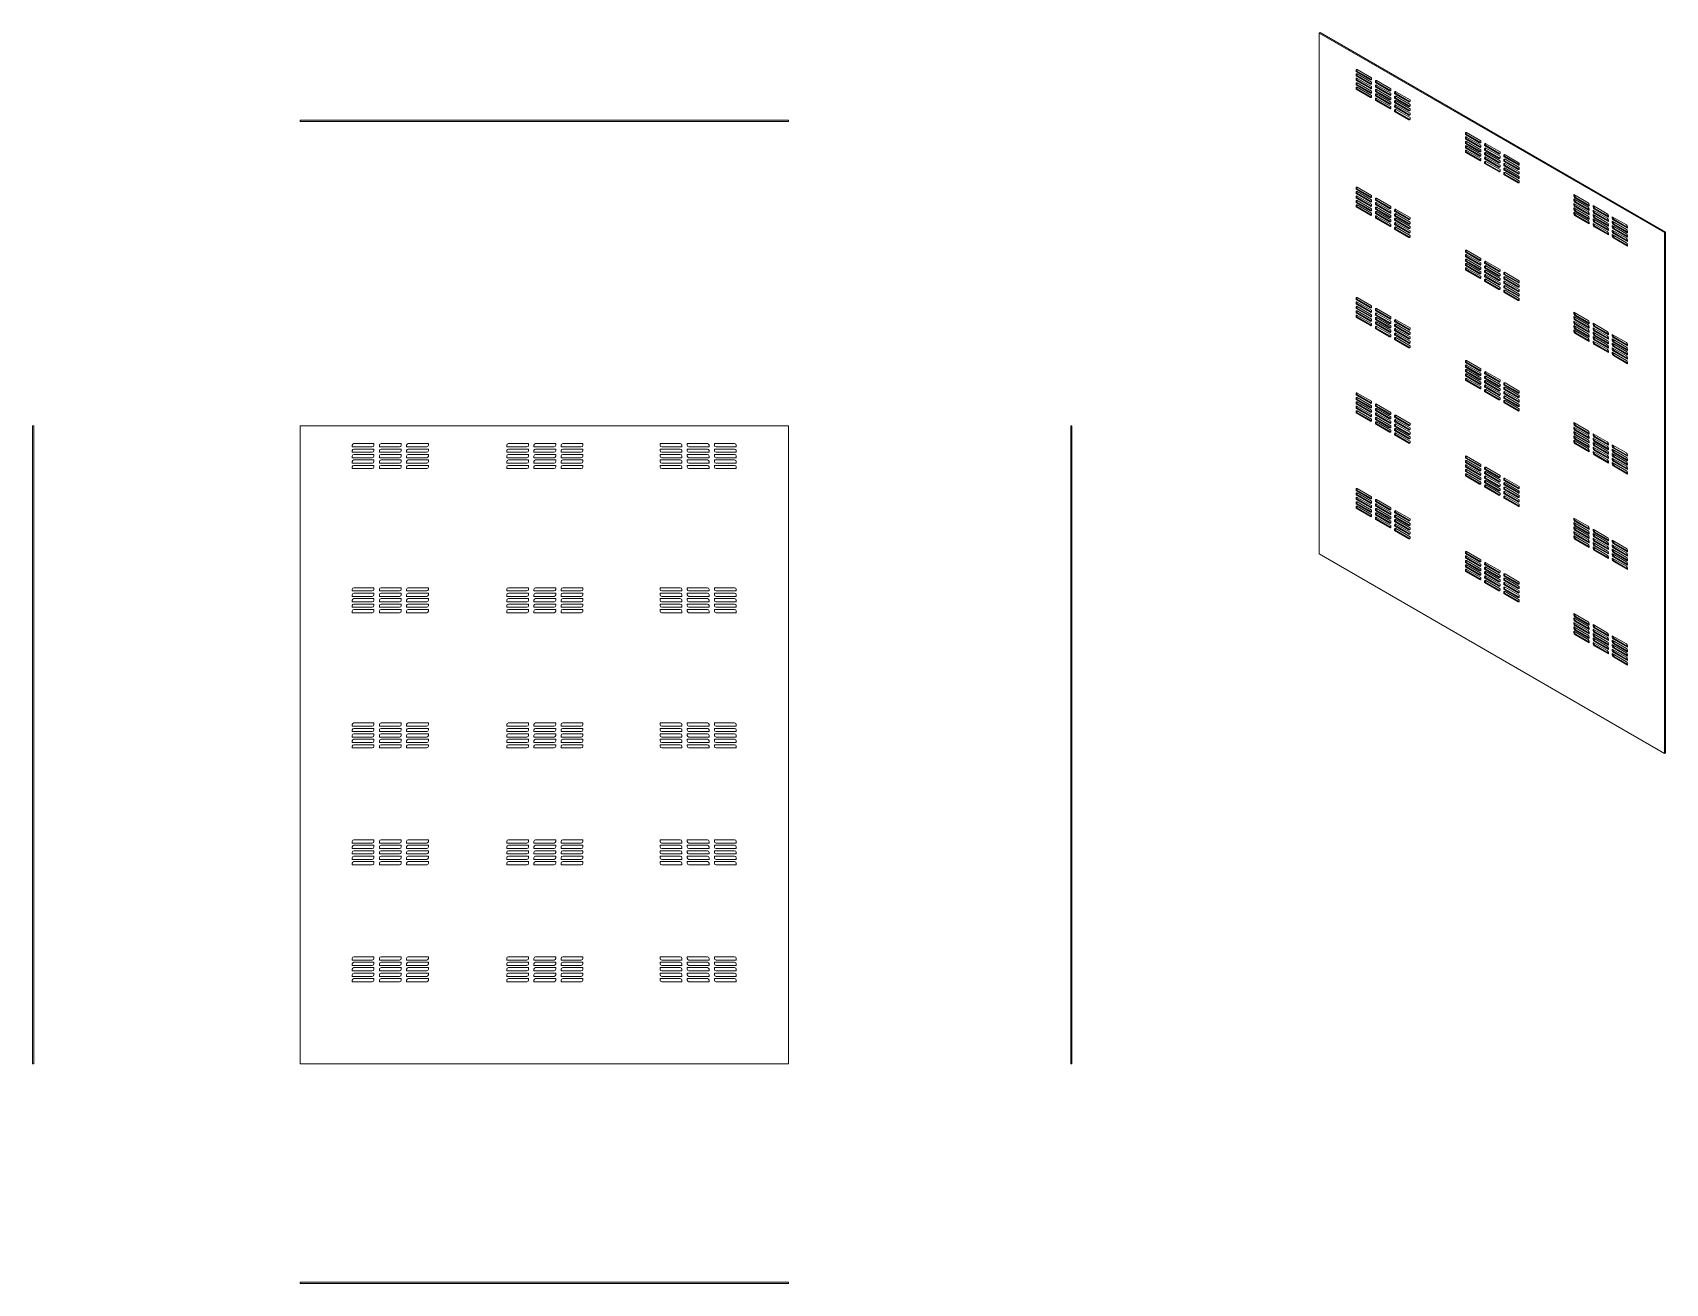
# Model space of a CAD drawing. Header units: millimetres. Extents: x 3075 to 6077, y 2718 to 5018.
import ezdxf

# ---------------------------------------------------------------- set-up
doc = ezdxf.new("R2010")
doc.units = ezdxf.units.MM

msp = doc.modelspace()

# ---------------------------------------------------------------- linework, layer by layer
at = {"color": 7, "linetype": 'Continuous', "lineweight": 15}
for p, q in [((5442.4, 5017.8), (5441, 5017)), ((5441, 4059.2), (5441, 5017)), ((5441, 5017), (6076, 4650.4)), ((5442.4, 5017.8), (6077.4, 4651.2)), ((5508.9, 4948.8), (5508.9, 4946.4)), ((5510.3, 4947.2), (5508.9, 4946.4)), ((5508.9, 4946.4), (5535, 4931.3)), ((5508.9, 4940.6), (5508.9, 4938.2)), ((5510.3, 4939), (5508.9, 4938.2)), ((5508.9, 4938.2), (5535, 4923.1)), ((5508.9, 4932.5), (5508.9, 4930)), ((5510.3, 4930.8), (5508.9, 4930)), ((5508.9, 4930), (5535, 4914.9)), ((5508.9, 4924.3), (5508.9, 4921.9)), ((5510.3, 4949.6), (5510.3, 4947.2)), ((5510.3, 4947.2), (5536.4, 4932.1)), ((5510.3, 4941.5), (5510.3, 4939)), ((5510.3, 4939), (5536.4, 4923.9)), ((5510.3, 4933.3), (5510.3, 4930.8)), ((5510.3, 4930.8), (5536.4, 4915.7)), ((5510.3, 4925.1), (5510.3, 4922.7)), ((5537.2, 4934.9), (5511, 4950)), ((5537.2, 4926.8), (5511, 4941.9)), ((5537.2, 4918.6), (5511, 4933.7)), ((5537.2, 4910.4), (5511, 4925.5)), ((5537.2, 4932.5), (5537.2, 4934.9)), ((5537.2, 4924.3), (5537.2, 4926.8)), ((5544.2, 4928.4), (5544.2, 4926)), ((5545.6, 4926.8), (5544.2, 4926)), ((5544.2, 4926), (5570.4, 4910.8)), ((5545.6, 4929.2), (5545.6, 4926.8)), ((5545.6, 4926.8), (5571.8, 4911.7)), ((5572.5, 4914.5), (5546.3, 4929.6)), ((5510.3, 4922.7), (5508.9, 4921.9)), ((5508.9, 4921.9), (5535, 4906.8)), ((5508.9, 4916.2), (5508.9, 4913.7)), ((5510.3, 4914.5), (5508.9, 4913.7)), ((5508.9, 4913.7), (5535, 4898.6)), ((5510.3, 4922.7), (5536.4, 4907.6)), ((5510.3, 4917), (5510.3, 4914.5)), ((5510.3, 4914.5), (5536.4, 4899.4)), ((5537.2, 4902.3), (5511, 4917.4)), ((5537.2, 4916.2), (5537.2, 4918.6)), ((5537.2, 4908), (5537.2, 4910.4)), ((5537.2, 4899.8), (5537.2, 4902.3)), ((5544.2, 4920.2), (5544.2, 4917.8)), ((5545.6, 4918.6), (5544.2, 4917.8)), ((5544.2, 4917.8), (5570.4, 4902.7)), ((5544.2, 4912.1), (5544.2, 4909.6)), ((5545.6, 4910.4), (5544.2, 4909.6)), ((5544.2, 4909.6), (5570.4, 4894.5)), ((5544.2, 4903.9), (5544.2, 4901.5)), ((5545.6, 4902.3), (5544.2, 4901.5)), ((5544.2, 4901.5), (5570.4, 4886.4)), ((5544.2, 4895.7), (5544.2, 4893.3)), ((5545.6, 4894.1), (5544.2, 4893.3)), ((5545.6, 4921.1), (5545.6, 4918.6)), ((5545.6, 4918.6), (5571.8, 4903.5)), ((5545.6, 4912.9), (5545.6, 4910.4)), ((5545.6, 4910.4), (5571.8, 4895.3)), ((5545.6, 4904.7), (5545.6, 4902.3)), ((5545.6, 4902.3), (5571.8, 4887.2)), ((5545.6, 4896.6), (5545.6, 4894.1)), ((5545.6, 4894.1), (5571.8, 4879)), ((5572.5, 4906.4), (5546.3, 4921.5)), ((5572.5, 4898.2), (5546.3, 4913.3)), ((5572.5, 4890), (5546.3, 4905.1)), ((5572.5, 4881.9), (5546.3, 4897)), ((5572.5, 4912.1), (5572.5, 4914.5)), ((5572.5, 4903.9), (5572.5, 4906.4)), ((5572.5, 4895.7), (5572.5, 4898.2)), ((5579.6, 4908), (5579.6, 4905.5)), ((5581, 4906.4), (5579.6, 4905.5)), ((5579.6, 4905.5), (5605.7, 4890.4)), ((5579.6, 4899.8), (5579.6, 4897.4)), ((5581, 4898.2), (5579.6, 4897.4)), ((5579.6, 4897.4), (5605.7, 4882.3)), ((5581, 4908.8), (5581, 4906.4)), ((5581, 4906.4), (5607.2, 4891.3)), ((5581, 4900.6), (5581, 4898.2)), ((5581, 4898.2), (5607.2, 4883.1)), ((5607.9, 4894.1), (5581.7, 4909.2)), ((5607.9, 4885.9), (5581.7, 4901.1)), ((5607.9, 4891.7), (5607.9, 4894.1)), ((5544.2, 4893.3), (5570.4, 4878.2)), ((5572.5, 4887.6), (5572.5, 4890)), ((5572.5, 4879.4), (5572.5, 4881.9)), ((5579.6, 4891.7), (5579.6, 4889.2)), ((5581, 4890), (5579.6, 4889.2)), ((5579.6, 4889.2), (5605.7, 4874.1)), ((5579.6, 4883.5), (5579.6, 4881)), ((5581, 4881.9), (5579.6, 4881)), ((5579.6, 4881), (5605.7, 4865.9)), ((5579.6, 4875.3), (5579.6, 4872.9)), ((5581, 4873.7), (5579.6, 4872.9)), ((5579.6, 4872.9), (5605.7, 4857.8)), ((5581, 4892.5), (5581, 4890)), ((5581, 4890), (5607.2, 4874.9)), ((5581, 4884.3), (5581, 4881.9)), ((5581, 4881.9), (5607.2, 4866.8)), ((5581, 4876.1), (5581, 4873.7)), ((5581, 4873.7), (5607.2, 4858.6)), ((5607.9, 4877.8), (5581.7, 4892.9)), ((5607.9, 4869.6), (5581.7, 4884.7)), ((5607.9, 4861.5), (5581.7, 4876.6)), ((5607.9, 4883.5), (5607.9, 4885.9)), ((5607.9, 4875.3), (5607.9, 4877.8)), ((5607.9, 4867.2), (5607.9, 4869.6)), ((3566.9, 4854.6), (3566.9, 4856.6)), ((4464.9, 4856.6), (3566.9, 4856.6)), ((4464.9, 4854.6), (3566.9, 4854.6)), ((4464.9, 4854.6), (4464.9, 4856.6)), ((5607.9, 4859), (5607.9, 4861.5)), ((5711.2, 4833.6), (5711.2, 4831.2)), ((5738.1, 4818.9), (5711.9, 4834.1)), ((5709.8, 4832.8), (5709.8, 4830.4)), ((5711.2, 4831.2), (5709.8, 4830.4)), ((5709.8, 4830.4), (5735.9, 4815.3)), ((5709.8, 4824.7), (5709.8, 4822.2)), ((5711.2, 4823), (5709.8, 4822.2)), ((5709.8, 4822.2), (5735.9, 4807.1)), ((5709.8, 4816.5), (5709.8, 4814)), ((5711.2, 4814.9), (5709.8, 4814)), ((5709.8, 4814), (5735.9, 4798.9)), ((5709.8, 4808.3), (5709.8, 4805.9)), ((5711.2, 4806.7), (5709.8, 4805.9)), ((5709.8, 4805.9), (5735.9, 4790.8)), ((5711.2, 4831.2), (5737.4, 4816.1)), ((5711.2, 4825.5), (5711.2, 4823)), ((5711.2, 4823), (5737.4, 4807.9)), ((5711.2, 4817.3), (5711.2, 4814.9)), ((5711.2, 4814.9), (5737.4, 4799.8)), ((5711.2, 4809.1), (5711.2, 4806.7)), ((5711.2, 4806.7), (5737.4, 4791.6)), ((5738.1, 4810.8), (5711.9, 4825.9)), ((5738.1, 4802.6), (5711.9, 4817.7)), ((5738.1, 4794.5), (5711.9, 4809.6)), ((5738.1, 4816.5), (5738.1, 4818.9)), ((5738.1, 4808.3), (5738.1, 4810.8)), ((5745.1, 4812.4), (5745.1, 4810)), ((5746.6, 4810.8), (5745.1, 4810)), ((5745.1, 4810), (5771.3, 4794.9)), ((5745.1, 4804.3), (5745.1, 4801.8)), ((5746.6, 4813.2), (5746.6, 4810.8)), ((5746.6, 4810.8), (5772.7, 4795.7)), ((5746.6, 4805.1), (5746.6, 4802.6)), ((5773.4, 4798.5), (5747.3, 4813.6)), ((5773.4, 4790.4), (5747.3, 4805.5)), ((5709.8, 4800.2), (5709.8, 4797.7)), ((5711.2, 4798.5), (5709.8, 4797.7)), ((5709.8, 4797.7), (5735.9, 4782.6)), ((5711.2, 4801), (5711.2, 4798.5)), ((5711.2, 4798.5), (5737.4, 4783.4)), ((5738.1, 4786.3), (5711.9, 4801.4)), ((5738.1, 4800.2), (5738.1, 4802.6)), ((5738.1, 4792), (5738.1, 4794.5)), ((5738.1, 4783.8), (5738.1, 4786.3)), ((5746.6, 4802.6), (5745.1, 4801.8)), ((5745.1, 4801.8), (5771.3, 4786.7)), ((5745.1, 4796.1), (5745.1, 4793.6)), ((5746.6, 4794.5), (5745.1, 4793.6)), ((5745.1, 4793.6), (5771.3, 4778.5)), ((5745.1, 4787.9), (5745.1, 4785.5)), ((5746.6, 4786.3), (5745.1, 4785.5)), ((5745.1, 4785.5), (5771.3, 4770.4)), ((5745.1, 4779.8), (5745.1, 4777.3)), ((5746.6, 4778.1), (5745.1, 4777.3)), ((5745.1, 4777.3), (5771.3, 4762.2)), ((5746.6, 4802.6), (5772.7, 4787.5)), ((5746.6, 4796.9), (5746.6, 4794.5)), ((5746.6, 4794.5), (5772.7, 4779.3)), ((5746.6, 4788.7), (5746.6, 4786.3)), ((5746.6, 4786.3), (5772.7, 4771.2)), ((5746.6, 4780.6), (5746.6, 4778.1)), ((5746.6, 4778.1), (5772.7, 4763)), ((5773.4, 4782.2), (5747.3, 4797.3)), ((5773.4, 4774), (5747.3, 4789.1)), ((5773.4, 4765.9), (5747.3, 4781)), ((5773.4, 4796.1), (5773.4, 4798.5)), ((5773.4, 4787.9), (5773.4, 4790.4)), ((5773.4, 4779.8), (5773.4, 4782.2)), ((5773.4, 4771.6), (5773.4, 4774)), ((5780.5, 4792), (5780.5, 4789.6)), ((5781.9, 4790.4), (5780.5, 4789.6)), ((5780.5, 4789.6), (5806.7, 4774.5)), ((5780.5, 4783.8), (5780.5, 4781.4)), ((5781.9, 4782.2), (5780.5, 4781.4)), ((5780.5, 4781.4), (5806.7, 4766.3)), ((5780.5, 4775.7), (5780.5, 4773.2)), ((5781.9, 4774), (5780.5, 4773.2)), ((5781.9, 4792.8), (5781.9, 4790.4)), ((5781.9, 4790.4), (5808.1, 4775.3)), ((5781.9, 4784.7), (5781.9, 4782.2)), ((5781.9, 4782.2), (5808.1, 4767.1)), ((5781.9, 4776.5), (5781.9, 4774)), ((5781.9, 4774), (5808.1, 4758.9)), ((5808.8, 4778.1), (5782.6, 4793.2)), ((5808.8, 4770), (5782.6, 4785.1)), ((5808.8, 4761.8), (5782.6, 4776.9)), ((5808.8, 4775.7), (5808.8, 4778.1)), ((5773.4, 4763.4), (5773.4, 4765.9)), ((5780.5, 4773.2), (5806.7, 4758.1)), ((5780.5, 4767.5), (5780.5, 4765.1)), ((5781.9, 4765.9), (5780.5, 4765.1)), ((5780.5, 4765.1), (5806.7, 4750)), ((5780.5, 4759.3), (5780.5, 4756.9)), ((5781.9, 4757.7), (5780.5, 4756.9)), ((5780.5, 4756.9), (5806.7, 4741.8)), ((5781.9, 4768.3), (5781.9, 4765.9)), ((5781.9, 4765.9), (5808.1, 4750.8)), ((5781.9, 4760.2), (5781.9, 4757.7)), ((5781.9, 4757.7), (5808.1, 4742.6)), ((5808.8, 4753.6), (5782.6, 4768.7)), ((5808.8, 4745.5), (5782.6, 4760.6)), ((5808.8, 4767.5), (5808.8, 4770)), ((5808.8, 4759.3), (5808.8, 4761.8)), ((5808.8, 4751.2), (5808.8, 4753.6)), ((5808.8, 4743), (5808.8, 4745.5)), ((5508.9, 4732.4), (5508.9, 4730)), ((5510.3, 4730.8), (5508.9, 4730)), ((5508.9, 4730), (5535, 4714.9)), ((5508.9, 4724.3), (5508.9, 4721.8)), ((5510.3, 4722.6), (5508.9, 4721.8)), ((5508.9, 4721.8), (5535, 4706.7)), ((5508.9, 4716.1), (5508.9, 4713.6)), ((5510.3, 4714.5), (5508.9, 4713.6)), ((5508.9, 4713.6), (5535, 4698.5)), ((5510.3, 4733.2), (5510.3, 4730.8)), ((5510.3, 4730.8), (5536.4, 4715.7)), ((5510.3, 4725.1), (5510.3, 4722.6)), ((5510.3, 4722.6), (5536.4, 4707.5)), ((5510.3, 4716.9), (5510.3, 4714.5)), ((5510.3, 4714.5), (5536.4, 4699.4)), ((5537.2, 4718.6), (5511, 4733.7)), ((5537.2, 4710.4), (5511, 4725.5)), ((5537.2, 4702.2), (5511, 4717.3)), ((5537.2, 4716.1), (5537.2, 4718.6)), ((5909.1, 4720.2), (5909.1, 4717.7)), ((5935.3, 4705.1), (5909.1, 4720.2)), ((5910.5, 4719.4), (5910.5, 4718.6)), ((5911.2, 4714.1), (5937.4, 4699)), ((5912.7, 4714.9), (5937.4, 4700.6)), ((5508.9, 4707.9), (5508.9, 4705.5)), ((5510.3, 4706.3), (5508.9, 4705.5)), ((5508.9, 4705.5), (5535, 4690.4)), ((5508.9, 4699.8), (5508.9, 4697.3)), ((5510.3, 4698.1), (5508.9, 4697.3)), ((5508.9, 4697.3), (5535, 4682.2)), ((5510.3, 4708.7), (5510.3, 4706.3)), ((5510.3, 4706.3), (5536.4, 4691.2)), ((5510.3, 4700.6), (5510.3, 4698.1)), ((5510.3, 4698.1), (5536.4, 4683)), ((5537.2, 4694.1), (5511, 4709.2)), ((5537.2, 4685.9), (5511, 4701)), ((5537.2, 4707.9), (5537.2, 4710.4)), ((5537.2, 4699.8), (5537.2, 4702.2)), ((5537.2, 4691.6), (5537.2, 4694.1)), ((5537.2, 4683.4), (5537.2, 4685.9)), ((5544.2, 4712), (5544.2, 4709.6)), ((5545.6, 4710.4), (5544.2, 4709.6)), ((5544.2, 4709.6), (5570.4, 4694.5)), ((5544.2, 4703.9), (5544.2, 4701.4)), ((5545.6, 4702.2), (5544.2, 4701.4)), ((5544.2, 4701.4), (5570.4, 4686.3)), ((5544.2, 4695.7), (5544.2, 4693.2)), ((5545.6, 4694.1), (5544.2, 4693.2)), ((5544.2, 4693.2), (5570.4, 4678.1)), ((5544.2, 4687.5), (5544.2, 4685.1)), ((5545.6, 4685.9), (5544.2, 4685.1)), ((5544.2, 4685.1), (5570.4, 4670)), ((5545.6, 4712.8), (5545.6, 4710.4)), ((5545.6, 4710.4), (5571.8, 4695.3)), ((5545.6, 4704.7), (5545.6, 4702.2)), ((5545.6, 4702.2), (5571.8, 4687.1)), ((5545.6, 4696.5), (5545.6, 4694.1)), ((5545.6, 4694.1), (5571.8, 4679)), ((5545.6, 4688.3), (5545.6, 4685.9)), ((5545.6, 4685.9), (5571.8, 4670.8)), ((5572.5, 4698.1), (5546.3, 4713.2)), ((5572.5, 4690), (5546.3, 4705.1)), ((5572.5, 4681.8), (5546.3, 4696.9)), ((5572.5, 4673.6), (5546.3, 4688.7)), ((5572.5, 4695.7), (5572.5, 4698.1)), ((5572.5, 4687.5), (5572.5, 4690)), ((5579.6, 4691.6), (5579.6, 4689.2)), ((5581, 4690), (5579.6, 4689.2)), ((5579.6, 4689.2), (5605.7, 4674.1)), ((5579.6, 4683.4), (5579.6, 4681)), ((5581, 4692.4), (5581, 4690)), ((5581, 4690), (5607.2, 4674.9)), ((5581, 4684.3), (5581, 4681.8)), ((5607.9, 4677.7), (5581.7, 4692.8)), ((5607.9, 4669.6), (5581.7, 4684.7)), ((5909.1, 4712), (5909.1, 4709.6)), ((5935.3, 4696.9), (5909.1, 4712)), ((5909.1, 4703.9), (5909.1, 4701.4)), ((5935.3, 4688.8), (5909.1, 4703.9)), ((5909.1, 4695.7), (5909.1, 4693.3)), ((5935.3, 4680.6), (5909.1, 4695.7)), ((5909.1, 4687.5), (5909.1, 4685.1)), ((5935.3, 4672.4), (5909.1, 4687.5)), ((5910.5, 4711.2), (5910.5, 4710.4)), ((5910.5, 4703.1), (5910.5, 4702.2)), ((5910.5, 4694.9), (5910.5, 4694.1)), ((5910.5, 4686.7), (5910.5, 4685.9)), ((5911.2, 4705.9), (5937.4, 4690.8)), ((5911.2, 4697.7), (5937.4, 4682.6)), ((5911.2, 4689.6), (5937.4, 4674.5)), ((5912.7, 4706.7), (5937.4, 4692.4)), ((5912.7, 4698.6), (5937.4, 4684.3)), ((5912.7, 4690.4), (5937.4, 4676.1)), ((5937.4, 4699), (5937.4, 4701.4)), ((5937.4, 4690.8), (5937.4, 4693.3)), ((5937.4, 4682.6), (5937.4, 4685.1)), ((5944.5, 4699.8), (5944.5, 4697.3)), ((5970.6, 4684.7), (5944.5, 4699.8)), ((5944.5, 4691.6), (5944.5, 4689.2)), ((5970.6, 4676.5), (5944.5, 4691.6)), ((5944.5, 4683.5), (5944.5, 4681)), ((5970.6, 4668.4), (5944.5, 4683.5)), ((5945.9, 4699), (5945.9, 4698.2)), ((5945.9, 4690.8), (5945.9, 4690)), ((5946.6, 4693.7), (5972.8, 4678.6)), ((5946.6, 4685.5), (5972.8, 4670.4)), ((5948, 4694.5), (5972.8, 4680.2)), ((5948, 4686.3), (5972.8, 4672)), ((5544.2, 4679.4), (5544.2, 4676.9)), ((5545.6, 4677.7), (5544.2, 4676.9)), ((5544.2, 4676.9), (5570.4, 4661.8)), ((5545.6, 4680.2), (5545.6, 4677.7)), ((5545.6, 4677.7), (5571.8, 4662.6)), ((5572.5, 4665.5), (5546.3, 4680.6)), ((5572.5, 4679.4), (5572.5, 4681.8)), ((5572.5, 4671.2), (5572.5, 4673.6)), ((5572.5, 4663), (5572.5, 4665.5)), ((5581, 4681.8), (5579.6, 4681)), ((5579.6, 4681), (5605.7, 4665.9)), ((5579.6, 4675.3), (5579.6, 4672.8)), ((5581, 4673.6), (5579.6, 4672.8)), ((5579.6, 4672.8), (5605.7, 4657.7)), ((5579.6, 4667.1), (5579.6, 4664.7)), ((5581, 4665.5), (5579.6, 4664.7)), ((5579.6, 4664.7), (5605.7, 4649.6)), ((5579.6, 4658.9), (5579.6, 4656.5)), ((5581, 4657.3), (5579.6, 4656.5)), ((5579.6, 4656.5), (5605.7, 4641.4)), ((5581, 4681.8), (5607.2, 4666.7)), ((5581, 4676.1), (5581, 4673.6)), ((5581, 4673.6), (5607.2, 4658.5)), ((5581, 4667.9), (5581, 4665.5)), ((5581, 4665.5), (5607.2, 4650.4)), ((5581, 4659.8), (5581, 4657.3)), ((5581, 4657.3), (5607.2, 4642.2)), ((5607.9, 4661.4), (5581.7, 4676.5)), ((5607.9, 4653.2), (5581.7, 4668.3)), ((5607.9, 4645.1), (5581.7, 4660.2)), ((5607.9, 4675.3), (5607.9, 4677.7)), ((5607.9, 4667.1), (5607.9, 4669.6)), ((5607.9, 4658.9), (5607.9, 4661.4)), ((5911.2, 4681.4), (5937.4, 4666.3)), ((5912.7, 4682.2), (5937.4, 4667.9)), ((5937.4, 4674.5), (5937.4, 4676.9)), ((5937.4, 4666.3), (5937.4, 4668.8)), ((5944.5, 4675.3), (5944.5, 4672.8)), ((5970.6, 4660.2), (5944.5, 4675.3)), ((5944.5, 4667.1), (5944.5, 4664.7)), ((5970.6, 4652), (5944.5, 4667.1)), ((5945.9, 4682.6), (5945.9, 4681.8)), ((5945.9, 4674.5), (5945.9, 4673.7)), ((5945.9, 4666.3), (5945.9, 4665.5)), ((5946.6, 4677.3), (5972.8, 4662.2)), ((5946.6, 4669.2), (5972.8, 4654.1)), ((5946.6, 4661), (5972.8, 4645.9)), ((5948, 4678.2), (5972.8, 4663.9)), ((5948, 4670), (5972.8, 4655.7)), ((5948, 4661.8), (5972.8, 4647.5)), ((5972.8, 4678.6), (5972.8, 4681)), ((5972.8, 4670.4), (5972.8, 4672.8)), ((5972.8, 4662.2), (5972.8, 4664.7)), ((5972.8, 4654.1), (5972.8, 4656.5)), ((5979.8, 4679.4), (5979.8, 4676.9)), ((6006, 4664.3), (5979.8, 4679.4)), ((5979.8, 4671.2), (5979.8, 4668.8)), ((6006, 4656.1), (5979.8, 4671.2)), ((5979.8, 4663), (5979.8, 4660.6)), ((6006, 4647.9), (5979.8, 4663)), ((5979.8, 4654.9), (5979.8, 4652.4)), ((6006, 4639.8), (5979.8, 4654.9)), ((5981.2, 4678.6), (5981.2, 4677.7)), ((5981.2, 4670.4), (5981.2, 4669.6)), ((5981.2, 4662.2), (5981.2, 4661.4)), ((5981.2, 4654.1), (5981.2, 4653.2)), ((5982, 4673.3), (6008.1, 4658.2)), ((5982, 4665.1), (6008.1, 4650)), ((5982, 4656.9), (6008.1, 4641.8)), ((5983.4, 4674.1), (6008.1, 4659.8)), ((5983.4, 4665.9), (6008.1, 4651.6)), ((5983.4, 4657.7), (6008.1, 4643.5)), ((6008.1, 4658.2), (6008.1, 4660.6)), ((5607.9, 4650.8), (5607.9, 4653.2)), ((5607.9, 4642.6), (5607.9, 4645.1)), ((5972.8, 4645.9), (5972.8, 4648.3)), ((5979.8, 4646.7), (5979.8, 4644.3)), ((6006, 4631.6), (5979.8, 4646.7)), ((5981.2, 4645.9), (5981.2, 4645.1)), ((5982, 4648.8), (6008.1, 4633.7)), ((5982, 4640.6), (6008.1, 4625.5)), ((5983.4, 4649.6), (6008.1, 4635.3)), ((5983.4, 4641.4), (6008.1, 4627.1)), ((6008.1, 4650), (6008.1, 4652.4)), ((6008.1, 4641.8), (6008.1, 4644.3)), ((6008.1, 4633.7), (6008.1, 4636.1)), ((6008.1, 4625.5), (6008.1, 4627.9)), ((6076, 4650.4), (6077.4, 4651.2)), ((6076, 4650.4), (6076, 3692.6)), ((6077.4, 4651.2), (6077.4, 3693.4)), ((5709.8, 4616.4), (5709.8, 4614)), ((5711.2, 4614.8), (5709.8, 4614)), ((5709.8, 4614), (5735.9, 4598.9)), ((5709.8, 4608.3), (5709.8, 4605.8)), ((5711.2, 4606.6), (5709.8, 4605.8)), ((5709.8, 4605.8), (5735.9, 4590.7)), ((5709.8, 4600.1), (5709.8, 4597.7)), ((5711.2, 4598.5), (5709.8, 4597.7)), ((5709.8, 4597.7), (5735.9, 4582.6)), ((5711.2, 4617.3), (5711.2, 4614.8)), ((5711.2, 4614.8), (5737.4, 4599.7)), ((5711.2, 4609.1), (5711.2, 4606.6)), ((5711.2, 4606.6), (5737.4, 4591.5)), ((5711.2, 4600.9), (5711.2, 4598.5)), ((5711.2, 4598.5), (5737.4, 4583.4)), ((5738.1, 4602.6), (5711.9, 4617.7)), ((5738.1, 4594.4), (5711.9, 4609.5)), ((5738.1, 4586.2), (5711.9, 4601.3)), ((5738.1, 4600.1), (5738.1, 4602.6)), ((5738.1, 4591.9), (5738.1, 4594.4)), ((5745.1, 4596), (5745.1, 4593.6)), ((5746.6, 4594.4), (5745.1, 4593.6)), ((5745.1, 4593.6), (5771.3, 4578.5)), ((5746.6, 4596.8), (5746.6, 4594.4)), ((5746.6, 4594.4), (5772.7, 4579.3)), ((5773.4, 4582.2), (5747.3, 4597.3)), ((5709.8, 4591.9), (5709.8, 4589.5)), ((5711.2, 4590.3), (5709.8, 4589.5)), ((5709.8, 4589.5), (5735.9, 4574.4)), ((5709.8, 4583.8), (5709.8, 4581.3)), ((5711.2, 4582.1), (5709.8, 4581.3)), ((5709.8, 4581.3), (5735.9, 4566.2)), ((5711.2, 4592.8), (5711.2, 4590.3)), ((5711.2, 4590.3), (5737.4, 4575.2)), ((5711.2, 4584.6), (5711.2, 4582.1)), ((5711.2, 4582.1), (5737.4, 4567)), ((5738.1, 4578.1), (5711.9, 4593.2)), ((5738.1, 4569.9), (5711.9, 4585)), ((5738.1, 4583.8), (5738.1, 4586.2)), ((5738.1, 4575.6), (5738.1, 4578.1)), ((5738.1, 4567.5), (5738.1, 4569.9)), ((5745.1, 4587.9), (5745.1, 4585.4)), ((5746.6, 4586.2), (5745.1, 4585.4)), ((5745.1, 4585.4), (5771.3, 4570.3)), ((5745.1, 4579.7), (5745.1, 4577.3)), ((5746.6, 4578.1), (5745.1, 4577.3)), ((5745.1, 4577.3), (5771.3, 4562.1)), ((5745.1, 4571.5), (5745.1, 4569.1)), ((5746.6, 4569.9), (5745.1, 4569.1)), ((5745.1, 4569.1), (5771.3, 4554)), ((5745.1, 4563.4), (5745.1, 4560.9)), ((5746.6, 4588.7), (5746.6, 4586.2)), ((5746.6, 4586.2), (5772.7, 4571.1)), ((5746.6, 4580.5), (5746.6, 4578.1)), ((5746.6, 4578.1), (5772.7, 4563)), ((5746.6, 4572.4), (5746.6, 4569.9)), ((5746.6, 4569.9), (5772.7, 4554.8)), ((5746.6, 4564.2), (5746.6, 4561.7)), ((5773.4, 4574), (5747.3, 4589.1)), ((5773.4, 4565.8), (5747.3, 4580.9)), ((5773.4, 4557.7), (5747.3, 4572.8)), ((5773.4, 4549.5), (5747.3, 4564.6)), ((5773.4, 4579.7), (5773.4, 4582.2)), ((5773.4, 4571.5), (5773.4, 4574)), ((5773.4, 4563.4), (5773.4, 4565.8)), ((5780.5, 4575.6), (5780.5, 4573.2)), ((5781.9, 4574), (5780.5, 4573.2)), ((5780.5, 4573.2), (5806.7, 4558.1)), ((5780.5, 4567.5), (5780.5, 4565)), ((5781.9, 4565.8), (5780.5, 4565)), ((5780.5, 4565), (5806.7, 4549.9)), ((5781.9, 4576.4), (5781.9, 4574)), ((5781.9, 4574), (5808.1, 4558.9)), ((5781.9, 4568.3), (5781.9, 4565.8)), ((5781.9, 4565.8), (5808.1, 4550.7)), ((5808.8, 4561.7), (5782.6, 4576.8)), ((5808.8, 4553.6), (5782.6, 4568.7)), ((5746.6, 4561.7), (5745.1, 4560.9)), ((5745.1, 4560.9), (5771.3, 4545.8)), ((5746.6, 4561.7), (5772.7, 4546.6)), ((5773.4, 4555.2), (5773.4, 4557.7)), ((5773.4, 4547), (5773.4, 4549.5)), ((5780.5, 4559.3), (5780.5, 4556.8)), ((5781.9, 4557.7), (5780.5, 4556.8)), ((5780.5, 4556.8), (5806.7, 4541.7)), ((5780.5, 4551.1), (5780.5, 4548.7)), ((5781.9, 4549.5), (5780.5, 4548.7)), ((5780.5, 4548.7), (5806.7, 4533.6)), ((5780.5, 4543), (5780.5, 4540.5)), ((5781.9, 4541.3), (5780.5, 4540.5)), ((5780.5, 4540.5), (5806.7, 4525.4)), ((5781.9, 4560.1), (5781.9, 4557.7)), ((5781.9, 4557.7), (5808.1, 4542.6)), ((5781.9, 4551.9), (5781.9, 4549.5)), ((5781.9, 4549.5), (5808.1, 4534.4)), ((5781.9, 4543.8), (5781.9, 4541.3)), ((5781.9, 4541.3), (5808.1, 4526.2)), ((5808.8, 4545.4), (5782.6, 4560.5)), ((5808.8, 4537.2), (5782.6, 4552.4)), ((5808.8, 4529.1), (5782.6, 4544.2)), ((5808.8, 4559.3), (5808.8, 4561.7)), ((5808.8, 4551.1), (5808.8, 4553.6)), ((5808.8, 4543), (5808.8, 4545.4)), ((5808.8, 4534.8), (5808.8, 4537.2)), ((5508.9, 4529.5), (5508.9, 4527)), ((5510.3, 4527.8), (5508.9, 4527)), ((5508.9, 4527), (5535, 4511.9)), ((5508.9, 4521.3), (5508.9, 4518.8)), ((5510.3, 4519.7), (5508.9, 4518.8)), ((5508.9, 4518.8), (5535, 4503.7)), ((5508.9, 4513.1), (5508.9, 4510.7)), ((5510.3, 4511.5), (5508.9, 4510.7)), ((5508.9, 4510.7), (5535, 4495.6)), ((5508.9, 4505), (5508.9, 4502.5)), ((5510.3, 4503.3), (5508.9, 4502.5)), ((5510.3, 4530.3), (5510.3, 4527.8)), ((5510.3, 4527.8), (5536.4, 4512.7)), ((5510.3, 4522.1), (5510.3, 4519.7)), ((5510.3, 4519.7), (5536.4, 4504.6)), ((5510.3, 4513.9), (5510.3, 4511.5)), ((5510.3, 4511.5), (5536.4, 4496.4)), ((5510.3, 4505.8), (5510.3, 4503.3)), ((5510.3, 4503.3), (5536.4, 4488.2)), ((5537.2, 4515.6), (5511, 4530.7)), ((5537.2, 4507.4), (5511, 4522.5)), ((5537.2, 4499.2), (5511, 4514.3)), ((5537.2, 4491.1), (5511, 4506.2)), ((5537.2, 4513.1), (5537.2, 4515.6)), ((5537.2, 4505), (5537.2, 4507.4)), ((5544.2, 4509), (5544.2, 4506.6)), ((5545.6, 4507.4), (5544.2, 4506.6)), ((5544.2, 4506.6), (5570.4, 4491.5)), ((5545.6, 4509.9), (5545.6, 4507.4)), ((5545.6, 4507.4), (5571.8, 4492.3)), ((5572.5, 4495.2), (5546.3, 4510.3)), ((5808.8, 4526.6), (5808.8, 4529.1)), ((5909.1, 4503.8), (5909.1, 4501.4)), ((5935.3, 4488.7), (5909.1, 4503.8)), ((5508.9, 4502.5), (5535, 4487.4)), ((5508.9, 4496.8), (5508.9, 4494.3)), ((5510.3, 4495.2), (5508.9, 4494.3)), ((5508.9, 4494.3), (5535, 4479.2)), ((5510.3, 4497.6), (5510.3, 4495.2)), ((5510.3, 4495.2), (5536.4, 4480.1)), ((5537.2, 4482.9), (5511, 4498)), ((5537.2, 4496.8), (5537.2, 4499.2)), ((5537.2, 4488.6), (5537.2, 4491.1)), ((5537.2, 4480.5), (5537.2, 4482.9)), ((5544.2, 4500.9), (5544.2, 4498.4)), ((5545.6, 4499.2), (5544.2, 4498.4)), ((5544.2, 4498.4), (5570.4, 4483.3)), ((5544.2, 4492.7), (5544.2, 4490.3)), ((5545.6, 4491.1), (5544.2, 4490.3)), ((5544.2, 4490.3), (5570.4, 4475.2)), ((5544.2, 4484.5), (5544.2, 4482.1)), ((5545.6, 4482.9), (5544.2, 4482.1)), ((5544.2, 4482.1), (5570.4, 4467)), ((5544.2, 4476.4), (5544.2, 4473.9)), ((5545.6, 4474.7), (5544.2, 4473.9)), ((5544.2, 4473.9), (5570.4, 4458.8)), ((5545.6, 4501.7), (5545.6, 4499.2)), ((5545.6, 4499.2), (5571.8, 4484.1)), ((5545.6, 4493.5), (5545.6, 4491.1)), ((5545.6, 4491.1), (5571.8, 4476)), ((5545.6, 4485.4), (5545.6, 4482.9)), ((5545.6, 4482.9), (5571.8, 4467.8)), ((5545.6, 4477.2), (5545.6, 4474.7)), ((5545.6, 4474.7), (5571.8, 4459.6)), ((5572.5, 4487), (5546.3, 4502.1)), ((5572.5, 4478.8), (5546.3, 4493.9)), ((5572.5, 4470.7), (5546.3, 4485.8)), ((5572.5, 4462.5), (5546.3, 4477.6)), ((5572.5, 4492.7), (5572.5, 4495.2)), ((5572.5, 4484.5), (5572.5, 4487)), ((5572.5, 4476.4), (5572.5, 4478.8)), ((5579.6, 4488.6), (5579.6, 4486.2)), ((5581, 4487), (5579.6, 4486.2)), ((5579.6, 4486.2), (5605.7, 4471.1)), ((5579.6, 4480.5), (5579.6, 4478)), ((5581, 4478.8), (5579.6, 4478)), ((5579.6, 4478), (5605.7, 4462.9)), ((5581, 4489.4), (5581, 4487)), ((5581, 4487), (5607.2, 4471.9)), ((5581, 4481.3), (5581, 4478.8)), ((5581, 4478.8), (5607.2, 4463.7)), ((5607.9, 4474.8), (5581.7, 4489.9)), ((5607.9, 4466.6), (5581.7, 4481.7)), ((5607.9, 4458.4), (5581.7, 4473.5)), ((5607.9, 4472.3), (5607.9, 4474.8)), ((5909.1, 4495.7), (5909.1, 4493.2)), ((5935.3, 4480.5), (5909.1, 4495.7)), ((5909.1, 4487.5), (5909.1, 4485)), ((5935.3, 4472.4), (5909.1, 4487.5)), ((5909.1, 4479.3), (5909.1, 4476.9)), ((5935.3, 4464.2), (5909.1, 4479.3)), ((5910.5, 4503), (5910.5, 4502.2)), ((5910.5, 4494.8), (5910.5, 4494)), ((5910.5, 4486.7), (5910.5, 4485.9)), ((5910.5, 4478.5), (5910.5, 4477.7)), ((5911.2, 4497.7), (5937.4, 4482.6)), ((5911.2, 4489.5), (5937.4, 4474.4)), ((5911.2, 4481.4), (5937.4, 4466.3)), ((5912.7, 4498.5), (5937.4, 4484.2)), ((5912.7, 4490.3), (5937.4, 4476.1)), ((5912.7, 4482.2), (5937.4, 4467.9)), ((5912.7, 4474), (5937.4, 4459.7)), ((5937.4, 4482.6), (5937.4, 4485)), ((5937.4, 4474.4), (5937.4, 4476.9)), ((5944.5, 4483.4), (5944.5, 4481)), ((5970.6, 4468.3), (5944.5, 4483.4)), ((5944.5, 4475.2), (5944.5, 4472.8)), ((5970.6, 4460.1), (5944.5, 4475.2)), ((5945.9, 4482.6), (5945.9, 4481.8)), ((5945.9, 4474.4), (5945.9, 4473.6)), ((5946.6, 4477.3), (5972.8, 4462.2)), ((5948, 4478.1), (5972.8, 4463.8)), ((5572.5, 4468.2), (5572.5, 4470.7)), ((5572.5, 4460.1), (5572.5, 4462.5)), ((5579.6, 4472.3), (5579.6, 4469.9)), ((5581, 4470.7), (5579.6, 4469.9)), ((5579.6, 4469.9), (5605.7, 4454.7)), ((5579.6, 4464.1), (5579.6, 4461.7)), ((5581, 4462.5), (5579.6, 4461.7)), ((5579.6, 4461.7), (5605.7, 4446.6)), ((5579.6, 4456), (5579.6, 4453.5)), ((5581, 4454.3), (5579.6, 4453.5)), ((5579.6, 4453.5), (5605.7, 4438.4)), ((5581, 4473.1), (5581, 4470.7)), ((5581, 4470.7), (5607.2, 4455.6)), ((5581, 4465), (5581, 4462.5)), ((5581, 4462.5), (5607.2, 4447.4)), ((5581, 4456.8), (5581, 4454.3)), ((5581, 4454.3), (5607.2, 4439.2)), ((5607.9, 4450.3), (5581.7, 4465.4)), ((5607.9, 4442.1), (5581.7, 4457.2)), ((5607.9, 4464.1), (5607.9, 4466.6)), ((5607.9, 4456), (5607.9, 4458.4)), ((5607.9, 4447.8), (5607.9, 4450.3)), ((5909.1, 4471.2), (5909.1, 4468.7)), ((5935.3, 4456.1), (5909.1, 4471.2)), ((5910.5, 4470.3), (5910.5, 4469.5)), ((5911.2, 4473.2), (5937.4, 4458.1)), ((5911.2, 4465), (5937.4, 4449.9)), ((5912.7, 4465.8), (5937.4, 4451.6)), ((5937.4, 4466.3), (5937.4, 4468.7)), ((5937.4, 4458.1), (5937.4, 4460.5)), ((5937.4, 4449.9), (5937.4, 4452.4)), ((5944.5, 4467.1), (5944.5, 4464.6)), ((5970.6, 4452), (5944.5, 4467.1)), ((5944.5, 4458.9), (5944.5, 4456.5)), ((5970.6, 4443.8), (5944.5, 4458.9)), ((5944.5, 4450.7), (5944.5, 4448.3)), ((5970.6, 4435.6), (5944.5, 4450.7)), ((5945.9, 4466.3), (5945.9, 4465.4)), ((5945.9, 4458.1), (5945.9, 4457.3)), ((5945.9, 4449.9), (5945.9, 4449.1)), ((5946.6, 4469.1), (5972.8, 4454)), ((5946.6, 4461), (5972.8, 4445.8)), ((5946.6, 4452.8), (5972.8, 4437.7)), ((5946.6, 4444.6), (5972.8, 4429.5)), ((5948, 4469.9), (5972.8, 4455.6)), ((5948, 4461.8), (5972.8, 4447.5)), ((5948, 4453.6), (5972.8, 4439.3)), ((5948, 4445.4), (5972.8, 4431.1)), ((5972.8, 4462.2), (5972.8, 4464.6)), ((5972.8, 4454), (5972.8, 4456.5)), ((5972.8, 4445.8), (5972.8, 4448.3)), ((5979.8, 4463), (5979.8, 4460.5)), ((6006, 4447.9), (5979.8, 4463)), ((5979.8, 4454.8), (5979.8, 4452.4)), ((6006, 4439.7), (5979.8, 4454.8)), ((5979.8, 4446.7), (5979.8, 4444.2)), ((6006, 4431.6), (5979.8, 4446.7)), ((5981.2, 4462.2), (5981.2, 4461.4)), ((5981.2, 4454), (5981.2, 4453.2)), ((5981.2, 4445.8), (5981.2, 4445)), ((5982, 4456.9), (6008.1, 4441.8)), ((5982, 4448.7), (6008.1, 4433.6)), ((5983.4, 4457.7), (6008.1, 4443.4)), ((5983.4, 4449.5), (6008.1, 4435.2)), ((6008.1, 4441.8), (6008.1, 4444.2)), ((5607.9, 4439.6), (5607.9, 4442.1)), ((5709.8, 4413.5), (5709.8, 4411)), ((5711.2, 4414.3), (5711.2, 4411.8)), ((5738.1, 4399.6), (5711.9, 4414.7)), ((5972.8, 4437.7), (5972.8, 4440.1)), ((5972.8, 4429.5), (5972.8, 4432)), ((5979.8, 4438.5), (5979.8, 4436)), ((6006, 4423.4), (5979.8, 4438.5)), ((5979.8, 4430.3), (5979.8, 4427.9)), ((6006, 4415.2), (5979.8, 4430.3)), ((5981.2, 4437.7), (5981.2, 4436.9)), ((5981.2, 4429.5), (5981.2, 4428.7)), ((5982, 4440.5), (6008.1, 4425.4)), ((5982, 4432.4), (6008.1, 4417.3)), ((5982, 4424.2), (6008.1, 4409.1)), ((5983.4, 4441.4), (6008.1, 4427.1)), ((5983.4, 4433.2), (6008.1, 4418.9)), ((5983.4, 4425), (6008.1, 4410.7)), ((6008.1, 4433.6), (6008.1, 4436.1)), ((6008.1, 4425.4), (6008.1, 4427.9)), ((6008.1, 4417.3), (6008.1, 4419.7)), ((5711.2, 4411.8), (5709.8, 4411)), ((5709.8, 4411), (5735.9, 4395.9)), ((5709.8, 4405.3), (5709.8, 4402.9)), ((5711.2, 4403.7), (5709.8, 4402.9)), ((5709.8, 4402.9), (5735.9, 4387.7)), ((5709.8, 4397.1), (5709.8, 4394.7)), ((5711.2, 4395.5), (5709.8, 4394.7)), ((5709.8, 4394.7), (5735.9, 4379.6)), ((5709.8, 4389), (5709.8, 4386.5)), ((5711.2, 4387.3), (5709.8, 4386.5)), ((5709.8, 4386.5), (5735.9, 4371.4)), ((5711.2, 4411.8), (5737.4, 4396.7)), ((5711.2, 4406.1), (5711.2, 4403.7)), ((5711.2, 4403.7), (5737.4, 4388.6)), ((5711.2, 4398), (5711.2, 4395.5)), ((5711.2, 4395.5), (5737.4, 4380.4)), ((5711.2, 4389.8), (5711.2, 4387.3)), ((5711.2, 4387.3), (5737.4, 4372.2)), ((5738.1, 4391.4), (5711.9, 4406.5)), ((5738.1, 4383.3), (5711.9, 4398.4)), ((5738.1, 4375.1), (5711.9, 4390.2)), ((5738.1, 4397.1), (5738.1, 4399.6)), ((5738.1, 4389), (5738.1, 4391.4)), ((5738.1, 4380.8), (5738.1, 4383.3)), ((5745.1, 4393.1), (5745.1, 4390.6)), ((5746.6, 4391.4), (5745.1, 4390.6)), ((5745.1, 4390.6), (5771.3, 4375.5)), ((5745.1, 4384.9), (5745.1, 4382.4)), ((5746.6, 4383.3), (5745.1, 4382.4)), ((5746.6, 4393.9), (5746.6, 4391.4)), ((5746.6, 4391.4), (5772.7, 4376.3)), ((5746.6, 4385.7), (5746.6, 4383.3)), ((5746.6, 4383.3), (5772.7, 4368.2)), ((5773.4, 4379.2), (5747.3, 4394.3)), ((5773.4, 4371), (5747.3, 4386.1)), ((6008.1, 4409.1), (6008.1, 4411.6)), ((5508.9, 4353.9), (5508.9, 4351.4)), ((5510.3, 4354.7), (5510.3, 4352.3)), ((5537.2, 4340), (5511, 4355.1)), ((5709.8, 4380.8), (5709.8, 4378.4)), ((5711.2, 4379.2), (5709.8, 4378.4)), ((5709.8, 4378.4), (5735.9, 4363.3)), ((5711.2, 4381.6), (5711.2, 4379.2)), ((5711.2, 4379.2), (5737.4, 4364.1)), ((5738.1, 4366.9), (5711.9, 4382)), ((5738.1, 4372.6), (5738.1, 4375.1)), ((5738.1, 4364.5), (5738.1, 4366.9)), ((5745.1, 4382.4), (5771.3, 4367.3)), ((5745.1, 4376.7), (5745.1, 4374.3)), ((5746.6, 4375.1), (5745.1, 4374.3)), ((5745.1, 4374.3), (5771.3, 4359.2)), ((5745.1, 4368.6), (5745.1, 4366.1)), ((5746.6, 4366.9), (5745.1, 4366.1)), ((5745.1, 4366.1), (5771.3, 4351)), ((5745.1, 4360.4), (5745.1, 4357.9)), ((5746.6, 4358.8), (5745.1, 4357.9)), ((5745.1, 4357.9), (5771.3, 4342.8)), ((5746.6, 4377.5), (5746.6, 4375.1)), ((5746.6, 4375.1), (5772.7, 4360)), ((5746.6, 4369.4), (5746.6, 4366.9)), ((5746.6, 4366.9), (5772.7, 4351.8)), ((5746.6, 4361.2), (5746.6, 4358.8)), ((5746.6, 4358.8), (5772.7, 4343.7)), ((5773.4, 4362.8), (5747.3, 4378)), ((5773.4, 4354.7), (5747.3, 4369.8)), ((5773.4, 4346.5), (5747.3, 4361.6)), ((5773.4, 4376.7), (5773.4, 4379.2)), ((5773.4, 4368.6), (5773.4, 4371)), ((5773.4, 4360.4), (5773.4, 4362.8)), ((5773.4, 4352.2), (5773.4, 4354.7)), ((5780.5, 4372.6), (5780.5, 4370.2)), ((5781.9, 4371), (5780.5, 4370.2)), ((5780.5, 4370.2), (5806.7, 4355.1)), ((5780.5, 4364.5), (5780.5, 4362)), ((5781.9, 4362.8), (5780.5, 4362)), ((5780.5, 4362), (5806.7, 4346.9)), ((5780.5, 4356.3), (5780.5, 4353.9)), ((5781.9, 4354.7), (5780.5, 4353.9)), ((5780.5, 4353.9), (5806.7, 4338.8)), ((5781.9, 4373.5), (5781.9, 4371)), ((5781.9, 4371), (5808.1, 4355.9)), ((5781.9, 4365.3), (5781.9, 4362.8)), ((5781.9, 4362.8), (5808.1, 4347.7)), ((5781.9, 4357.1), (5781.9, 4354.7)), ((5781.9, 4354.7), (5808.1, 4339.6)), ((5808.8, 4358.8), (5782.6, 4373.9)), ((5808.8, 4350.6), (5782.6, 4365.7)), ((5808.8, 4342.4), (5782.6, 4357.5)), ((5808.8, 4356.3), (5808.8, 4358.8)), ((5510.3, 4352.3), (5508.9, 4351.4)), ((5508.9, 4351.4), (5535, 4336.3)), ((5508.9, 4345.7), (5508.9, 4343.3)), ((5510.3, 4344.1), (5508.9, 4343.3)), ((5508.9, 4343.3), (5535, 4328.2)), ((5508.9, 4337.6), (5508.9, 4335.1)), ((5510.3, 4335.9), (5508.9, 4335.1)), ((5508.9, 4335.1), (5535, 4320)), ((5508.9, 4329.4), (5508.9, 4327)), ((5510.3, 4327.8), (5508.9, 4327)), ((5508.9, 4327), (5535, 4311.8)), ((5510.3, 4352.3), (5536.4, 4337.2)), ((5510.3, 4346.5), (5510.3, 4344.1)), ((5510.3, 4344.1), (5536.4, 4329)), ((5510.3, 4338.4), (5510.3, 4335.9)), ((5510.3, 4335.9), (5536.4, 4320.8)), ((5510.3, 4330.2), (5510.3, 4327.8)), ((5510.3, 4327.8), (5536.4, 4312.7)), ((5537.2, 4331.9), (5511, 4347)), ((5537.2, 4323.7), (5511, 4338.8)), ((5537.2, 4315.5), (5511, 4330.6)), ((5537.2, 4337.6), (5537.2, 4340)), ((5537.2, 4329.4), (5537.2, 4331.9)), ((5537.2, 4321.2), (5537.2, 4323.7)), ((5544.2, 4333.5), (5544.2, 4331)), ((5545.6, 4331.9), (5544.2, 4331)), ((5544.2, 4331), (5570.4, 4315.9)), ((5544.2, 4325.3), (5544.2, 4322.9)), ((5545.6, 4323.7), (5544.2, 4322.9)), ((5545.6, 4334.3), (5545.6, 4331.9)), ((5545.6, 4331.9), (5571.8, 4316.8)), ((5545.6, 4326.1), (5545.6, 4323.7)), ((5545.6, 4323.7), (5571.8, 4308.6)), ((5572.5, 4319.6), (5546.3, 4334.7)), ((5572.5, 4311.4), (5546.3, 4326.5)), ((5773.4, 4344.1), (5773.4, 4346.5)), ((5780.5, 4348.2), (5780.5, 4345.7)), ((5781.9, 4346.5), (5780.5, 4345.7)), ((5780.5, 4345.7), (5806.7, 4330.6)), ((5780.5, 4340), (5780.5, 4337.5)), ((5781.9, 4338.4), (5780.5, 4337.5)), ((5780.5, 4337.5), (5806.7, 4322.4)), ((5781.9, 4349), (5781.9, 4346.5)), ((5781.9, 4346.5), (5808.1, 4331.4)), ((5781.9, 4340.8), (5781.9, 4338.4)), ((5781.9, 4338.4), (5808.1, 4323.2)), ((5808.8, 4334.3), (5782.6, 4349.4)), ((5808.8, 4326.1), (5782.6, 4341.2)), ((5808.8, 4348.2), (5808.8, 4350.6)), ((5808.8, 4340), (5808.8, 4342.4)), ((5808.8, 4331.8), (5808.8, 4334.3)), ((5808.8, 4323.7), (5808.8, 4326.1)), ((3075.2, 4294.7), (3077.2, 4294.7)), ((3075.2, 4294.7), (3075.2, 3121.7)), ((3077.2, 4294.7), (3077.2, 3121.7)), ((3566.9, 3121.7), (3566.9, 4294.7)), ((3566.9, 4294.7), (4464.9, 4294.7)), ((4464.9, 4294.7), (4464.9, 3121.7)), ((4984.2, 4294.7), (4986.2, 4294.7)), ((4984.2, 3121.7), (4984.2, 4294.7)), ((4986.2, 3121.7), (4986.2, 4294.7)), ((5508.9, 4321.2), (5508.9, 4318.8)), ((5510.3, 4319.6), (5508.9, 4318.8)), ((5508.9, 4318.8), (5535, 4303.7)), ((5510.3, 4322.1), (5510.3, 4319.6)), ((5510.3, 4319.6), (5536.4, 4304.5)), ((5537.2, 4307.4), (5511, 4322.5)), ((5537.2, 4313.1), (5537.2, 4315.5)), ((5537.2, 4304.9), (5537.2, 4307.4)), ((5544.2, 4322.9), (5570.4, 4307.8)), ((5544.2, 4317.2), (5544.2, 4314.7)), ((5545.6, 4315.5), (5544.2, 4314.7)), ((5544.2, 4314.7), (5570.4, 4299.6)), ((5544.2, 4309), (5544.2, 4306.5)), ((5545.6, 4307.4), (5544.2, 4306.5)), ((5544.2, 4306.5), (5570.4, 4291.4)), ((5544.2, 4300.8), (5544.2, 4298.4)), ((5545.6, 4299.2), (5544.2, 4298.4)), ((5544.2, 4298.4), (5570.4, 4283.3)), ((5545.6, 4318), (5545.6, 4315.5)), ((5545.6, 4315.5), (5571.8, 4300.4)), ((5545.6, 4309.8), (5545.6, 4307.4)), ((5545.6, 4307.4), (5571.8, 4292.3)), ((5545.6, 4301.6), (5545.6, 4299.2)), ((5545.6, 4299.2), (5571.8, 4284.1)), ((5572.5, 4303.3), (5546.3, 4318.4)), ((5572.5, 4295.1), (5546.3, 4310.2)), ((5572.5, 4286.9), (5546.3, 4302.1)), ((5572.5, 4317.2), (5572.5, 4319.6)), ((5572.5, 4309), (5572.5, 4311.4)), ((5572.5, 4300.8), (5572.5, 4303.3)), ((5572.5, 4292.7), (5572.5, 4295.1)), ((5579.6, 4313.1), (5579.6, 4310.6)), ((5581, 4311.4), (5579.6, 4310.6)), ((5579.6, 4310.6), (5605.7, 4295.5)), ((5579.6, 4304.9), (5579.6, 4302.5)), ((5581, 4303.3), (5579.6, 4302.5)), ((5579.6, 4302.5), (5605.7, 4287.4)), ((5579.6, 4296.7), (5579.6, 4294.3)), ((5581, 4295.1), (5579.6, 4294.3)), ((5579.6, 4294.3), (5605.7, 4279.2)), ((5581, 4313.9), (5581, 4311.4)), ((5581, 4311.4), (5607.2, 4296.3)), ((5581, 4305.7), (5581, 4303.3)), ((5581, 4303.3), (5607.2, 4288.2)), ((5581, 4297.6), (5581, 4295.1)), ((5581, 4295.1), (5607.2, 4280)), ((5607.9, 4299.2), (5581.7, 4314.3)), ((5607.9, 4291), (5581.7, 4306.1)), ((5607.9, 4282.9), (5581.7, 4298)), ((5607.9, 4296.7), (5607.9, 4299.2)), ((5909.1, 4300.8), (5909.1, 4298.4)), ((5935.3, 4285.7), (5909.1, 4300.8)), ((5910.5, 4300), (5910.5, 4299.2)), ((5911.2, 4294.7), (5937.4, 4279.6)), ((5912.7, 4295.5), (5937.4, 4281.2)), ((5572.5, 4284.5), (5572.5, 4286.9)), ((5579.6, 4288.6), (5579.6, 4286.1)), ((5581, 4286.9), (5579.6, 4286.1)), ((5579.6, 4286.1), (5605.7, 4271)), ((5579.6, 4280.4), (5579.6, 4278)), ((5581, 4278.8), (5579.6, 4278)), ((5579.6, 4278), (5605.7, 4262.9)), ((5581, 4289.4), (5581, 4286.9)), ((5581, 4286.9), (5607.2, 4271.8)), ((5581, 4281.2), (5581, 4278.8)), ((5581, 4278.8), (5607.2, 4263.7)), ((5607.9, 4274.7), (5581.7, 4289.8)), ((5607.9, 4266.5), (5581.7, 4281.6)), ((5607.9, 4288.6), (5607.9, 4291)), ((5607.9, 4280.4), (5607.9, 4282.9)), ((5607.9, 4272.3), (5607.9, 4274.7)), ((5607.9, 4264.1), (5607.9, 4266.5)), ((5909.1, 4292.7), (5909.1, 4290.2)), ((5935.3, 4277.6), (5909.1, 4292.7)), ((5909.1, 4284.5), (5909.1, 4282.1)), ((5935.3, 4269.4), (5909.1, 4284.5)), ((5909.1, 4276.3), (5909.1, 4273.9)), ((5935.3, 4261.2), (5909.1, 4276.3)), ((5909.1, 4268.2), (5909.1, 4265.7)), ((5935.3, 4253.1), (5909.1, 4268.2)), ((5910.5, 4291.9), (5910.5, 4291)), ((5910.5, 4283.7), (5910.5, 4282.9)), ((5910.5, 4275.5), (5910.5, 4274.7)), ((5910.5, 4267.4), (5910.5, 4266.5)), ((5911.2, 4286.6), (5937.4, 4271.4)), ((5911.2, 4278.4), (5937.4, 4263.3)), ((5911.2, 4270.2), (5937.4, 4255.1)), ((5912.7, 4287.4), (5937.4, 4273.1)), ((5912.7, 4279.2), (5937.4, 4264.9)), ((5912.7, 4271), (5937.4, 4256.7)), ((5937.4, 4279.6), (5937.4, 4282.1)), ((5937.4, 4271.4), (5937.4, 4273.9)), ((5937.4, 4263.3), (5937.4, 4265.7)), ((5944.5, 4280.4), (5944.5, 4278)), ((5970.6, 4265.3), (5944.5, 4280.4)), ((5944.5, 4272.3), (5944.5, 4269.8)), ((5970.6, 4257.2), (5944.5, 4272.3)), ((5944.5, 4264.1), (5944.5, 4261.7)), ((5970.6, 4249), (5944.5, 4264.1)), ((5945.9, 4279.6), (5945.9, 4278.8)), ((5945.9, 4271.4), (5945.9, 4270.6)), ((5945.9, 4263.3), (5945.9, 4262.5)), ((5946.6, 4274.3), (5972.8, 4259.2)), ((5946.6, 4266.1), (5972.8, 4251)), ((5948, 4275.1), (5972.8, 4260.8)), ((5948, 4267), (5972.8, 4252.7)), ((3662.8, 4259.2), (3662.8, 4256.2)), ((3662.8, 4256.2), (3699.8, 4256.2)), ((3662.8, 4249.2), (3662.8, 4246.2)), ((3662.8, 4246.2), (3699.8, 4246.2)), ((3662.8, 4239.2), (3662.8, 4236.2)), ((3662.8, 4236.2), (3699.8, 4236.2)), ((3702.8, 4262.2), (3665.8, 4262.2)), ((3702.8, 4252.2), (3665.8, 4252.2)), ((3702.8, 4242.2), (3665.8, 4242.2)), ((3702.8, 4259.2), (3702.8, 4262.2)), ((3702.8, 4249.2), (3702.8, 4252.2)), ((3702.8, 4239.2), (3702.8, 4242.2)), ((3712.8, 4259.2), (3712.8, 4256.2)), ((3712.8, 4256.2), (3749.8, 4256.2)), ((3712.8, 4249.2), (3712.8, 4246.2)), ((3712.8, 4246.2), (3749.8, 4246.2)), ((3712.8, 4239.2), (3712.8, 4236.2)), ((3712.8, 4236.2), (3749.8, 4236.2)), ((3752.8, 4262.2), (3715.8, 4262.2)), ((3752.8, 4252.2), (3715.8, 4252.2)), ((3752.8, 4242.2), (3715.8, 4242.2)), ((3752.8, 4259.2), (3752.8, 4262.2)), ((3752.8, 4249.2), (3752.8, 4252.2)), ((3752.8, 4239.2), (3752.8, 4242.2)), ((3762.8, 4259.2), (3762.8, 4256.2)), ((3762.8, 4256.2), (3799.8, 4256.2)), ((3762.8, 4249.2), (3762.8, 4246.2)), ((3762.8, 4246.2), (3799.8, 4246.2)), ((3762.8, 4239.2), (3762.8, 4236.2)), ((3762.8, 4236.2), (3799.8, 4236.2)), ((3802.8, 4262.2), (3765.8, 4262.2)), ((3802.8, 4252.2), (3765.8, 4252.2)), ((3802.8, 4242.2), (3765.8, 4242.2)), ((3802.8, 4259.2), (3802.8, 4262.2)), ((3802.8, 4249.2), (3802.8, 4252.2)), ((3802.8, 4239.2), (3802.8, 4242.2)), ((3947, 4259.2), (3947, 4256.2)), ((3947, 4256.2), (3984, 4256.2)), ((3947, 4249.2), (3947, 4246.2)), ((3947, 4246.2), (3984, 4246.2)), ((3947, 4239.2), (3947, 4236.2)), ((3947, 4236.2), (3984, 4236.2)), ((3987, 4262.2), (3950, 4262.2)), ((3987, 4252.2), (3950, 4252.2)), ((3987, 4242.2), (3950, 4242.2)), ((3987, 4259.2), (3987, 4262.2)), ((3987, 4249.2), (3987, 4252.2)), ((3987, 4239.2), (3987, 4242.2)), ((3997, 4259.2), (3997, 4256.2)), ((3997, 4256.2), (4034, 4256.2)), ((3997, 4249.2), (3997, 4246.2)), ((3997, 4246.2), (4034, 4246.2)), ((3997, 4239.2), (3997, 4236.2)), ((3997, 4236.2), (4034, 4236.2)), ((4037, 4262.2), (4000, 4262.2)), ((4037, 4252.2), (4000, 4252.2)), ((4037, 4242.2), (4000, 4242.2)), ((4037, 4259.2), (4037, 4262.2)), ((4037, 4249.2), (4037, 4252.2)), ((4037, 4239.2), (4037, 4242.2)), ((4047, 4259.2), (4047, 4256.2)), ((4047, 4256.2), (4084, 4256.2)), ((4047, 4249.2), (4047, 4246.2)), ((4047, 4246.2), (4084, 4246.2)), ((4047, 4239.2), (4047, 4236.2)), ((4047, 4236.2), (4084, 4236.2)), ((4087, 4262.2), (4050, 4262.2)), ((4087, 4252.2), (4050, 4252.2)), ((4087, 4242.2), (4050, 4242.2)), ((4087, 4259.2), (4087, 4262.2)), ((4087, 4249.2), (4087, 4252.2)), ((4087, 4239.2), (4087, 4242.2)), ((4228.9, 4262.2), (4228.9, 4259.2)), ((4265.9, 4262.2), (4228.9, 4262.2)), ((4228.9, 4252.2), (4228.9, 4249.2)), ((4265.9, 4252.2), (4228.9, 4252.2)), ((4228.9, 4242.2), (4228.9, 4239.2)), ((4265.9, 4242.2), (4228.9, 4242.2)), ((4231.9, 4256.2), (4268.9, 4256.2)), ((4231.9, 4246.2), (4268.9, 4246.2)), ((4231.9, 4236.2), (4268.9, 4236.2)), ((4268.9, 4256.2), (4268.9, 4259.2)), ((4268.9, 4246.2), (4268.9, 4249.2)), ((4268.9, 4236.2), (4268.9, 4239.2)), ((4278.9, 4262.2), (4278.9, 4259.2)), ((4315.9, 4262.2), (4278.9, 4262.2)), ((4278.9, 4252.2), (4278.9, 4249.2)), ((4315.9, 4252.2), (4278.9, 4252.2)), ((4278.9, 4242.2), (4278.9, 4239.2)), ((4315.9, 4242.2), (4278.9, 4242.2)), ((4281.9, 4256.2), (4318.9, 4256.2)), ((4281.9, 4246.2), (4318.9, 4246.2)), ((4281.9, 4236.2), (4318.9, 4236.2)), ((4318.9, 4256.2), (4318.9, 4259.2)), ((4318.9, 4246.2), (4318.9, 4249.2)), ((4318.9, 4236.2), (4318.9, 4239.2)), ((4328.9, 4262.2), (4328.9, 4259.2)), ((4365.9, 4262.2), (4328.9, 4262.2)), ((4328.9, 4252.2), (4328.9, 4249.2)), ((4365.9, 4252.2), (4328.9, 4252.2)), ((4328.9, 4242.2), (4328.9, 4239.2)), ((4365.9, 4242.2), (4328.9, 4242.2)), ((4331.9, 4256.2), (4368.9, 4256.2)), ((4331.9, 4246.2), (4368.9, 4246.2)), ((4331.9, 4236.2), (4368.9, 4236.2)), ((4368.9, 4256.2), (4368.9, 4259.2)), ((4368.9, 4246.2), (4368.9, 4249.2)), ((4368.9, 4236.2), (4368.9, 4239.2)), ((5709.8, 4237.9), (5709.8, 4235.5)), ((5711.2, 4236.3), (5709.8, 4235.5)), ((5709.8, 4235.5), (5735.9, 4220.4)), ((5711.2, 4238.7), (5711.2, 4236.3)), ((5711.2, 4236.3), (5737.4, 4221.2)), ((5738.1, 4224), (5711.9, 4239.1)), ((5911.2, 4262.1), (5937.4, 4247)), ((5912.7, 4262.9), (5937.4, 4248.6)), ((5937.4, 4255.1), (5937.4, 4257.6)), ((5937.4, 4247), (5937.4, 4249.4)), ((5944.5, 4255.9), (5944.5, 4253.5)), ((5970.6, 4240.8), (5944.5, 4255.9)), ((5944.5, 4247.8), (5944.5, 4245.3)), ((5970.6, 4232.7), (5944.5, 4247.8)), ((5945.9, 4255.1), (5945.9, 4254.3)), ((5945.9, 4247), (5945.9, 4246.1)), ((5946.6, 4258), (5972.8, 4242.9)), ((5946.6, 4249.8), (5972.8, 4234.7)), ((5946.6, 4241.6), (5972.8, 4226.5)), ((5948, 4258.8), (5972.8, 4244.5)), ((5948, 4250.6), (5972.8, 4236.3)), ((5948, 4242.5), (5972.8, 4228.2)), ((5972.8, 4259.2), (5972.8, 4261.7)), ((5972.8, 4251), (5972.8, 4253.5)), ((5972.8, 4242.9), (5972.8, 4245.3)), ((5972.8, 4234.7), (5972.8, 4237.2)), ((5979.8, 4260), (5979.8, 4257.6)), ((6006, 4244.9), (5979.8, 4260)), ((5979.8, 4251.9), (5979.8, 4249.4)), ((6006, 4236.8), (5979.8, 4251.9)), ((5979.8, 4243.7), (5979.8, 4241.2)), ((6006, 4228.6), (5979.8, 4243.7)), ((5979.8, 4235.5), (5979.8, 4233.1)), ((6006, 4220.4), (5979.8, 4235.5)), ((5981.2, 4259.2), (5981.2, 4258.4)), ((5981.2, 4251), (5981.2, 4250.2)), ((5981.2, 4242.9), (5981.2, 4242.1)), ((5981.2, 4234.7), (5981.2, 4233.9)), ((5982, 4253.9), (6008.1, 4238.8)), ((5982, 4245.7), (6008.1, 4230.6)), ((5982, 4237.6), (6008.1, 4222.5)), ((5983.4, 4254.7), (6008.1, 4240.4)), ((5983.4, 4246.5), (6008.1, 4232.3)), ((5983.4, 4238.4), (6008.1, 4224.1)), ((6008.1, 4238.8), (6008.1, 4241.2)), ((6008.1, 4230.6), (6008.1, 4233.1)), ((3662.8, 4229.2), (3662.8, 4226.2)), ((3662.8, 4226.2), (3699.8, 4226.2)), ((3662.8, 4219.2), (3662.8, 4216.2)), ((3662.8, 4216.2), (3699.8, 4216.2)), ((3702.8, 4232.2), (3665.8, 4232.2)), ((3702.8, 4222.2), (3665.8, 4222.2)), ((3702.8, 4229.2), (3702.8, 4232.2)), ((3702.8, 4219.2), (3702.8, 4222.2)), ((3712.8, 4229.2), (3712.8, 4226.2)), ((3712.8, 4226.2), (3749.8, 4226.2)), ((3712.8, 4219.2), (3712.8, 4216.2)), ((3712.8, 4216.2), (3749.8, 4216.2)), ((3752.8, 4232.2), (3715.8, 4232.2)), ((3752.8, 4222.2), (3715.8, 4222.2)), ((3752.8, 4229.2), (3752.8, 4232.2)), ((3752.8, 4219.2), (3752.8, 4222.2)), ((3762.8, 4229.2), (3762.8, 4226.2)), ((3762.8, 4226.2), (3799.8, 4226.2)), ((3762.8, 4219.2), (3762.8, 4216.2)), ((3762.8, 4216.2), (3799.8, 4216.2)), ((3802.8, 4232.2), (3765.8, 4232.2)), ((3802.8, 4222.2), (3765.8, 4222.2)), ((3802.8, 4229.2), (3802.8, 4232.2)), ((3802.8, 4219.2), (3802.8, 4222.2)), ((3947, 4229.2), (3947, 4226.2)), ((3947, 4226.2), (3984, 4226.2)), ((3947, 4219.2), (3947, 4216.2)), ((3947, 4216.2), (3984, 4216.2)), ((3987, 4232.2), (3950, 4232.2)), ((3987, 4222.2), (3950, 4222.2)), ((3987, 4229.2), (3987, 4232.2)), ((3987, 4219.2), (3987, 4222.2)), ((3997, 4229.2), (3997, 4226.2)), ((3997, 4226.2), (4034, 4226.2)), ((3997, 4219.2), (3997, 4216.2)), ((3997, 4216.2), (4034, 4216.2)), ((4037, 4232.2), (4000, 4232.2)), ((4037, 4222.2), (4000, 4222.2)), ((4037, 4229.2), (4037, 4232.2)), ((4037, 4219.2), (4037, 4222.2)), ((4047, 4229.2), (4047, 4226.2)), ((4047, 4226.2), (4084, 4226.2)), ((4047, 4219.2), (4047, 4216.2)), ((4047, 4216.2), (4084, 4216.2)), ((4087, 4232.2), (4050, 4232.2)), ((4087, 4222.2), (4050, 4222.2)), ((4087, 4229.2), (4087, 4232.2)), ((4087, 4219.2), (4087, 4222.2)), ((4228.9, 4232.2), (4228.9, 4229.2)), ((4265.9, 4232.2), (4228.9, 4232.2)), ((4228.9, 4222.2), (4228.9, 4219.2)), ((4265.9, 4222.2), (4228.9, 4222.2)), ((4231.9, 4226.2), (4268.9, 4226.2)), ((4231.9, 4216.2), (4268.9, 4216.2)), ((4268.9, 4226.2), (4268.9, 4229.2)), ((4268.9, 4216.2), (4268.9, 4219.2)), ((4278.9, 4232.2), (4278.9, 4229.2)), ((4315.9, 4232.2), (4278.9, 4232.2)), ((4278.9, 4222.2), (4278.9, 4219.2)), ((4315.9, 4222.2), (4278.9, 4222.2)), ((4281.9, 4226.2), (4318.9, 4226.2)), ((4281.9, 4216.2), (4318.9, 4216.2)), ((4318.9, 4226.2), (4318.9, 4229.2)), ((4318.9, 4216.2), (4318.9, 4219.2)), ((4328.9, 4232.2), (4328.9, 4229.2)), ((4365.9, 4232.2), (4328.9, 4232.2)), ((4328.9, 4222.2), (4328.9, 4219.2)), ((4365.9, 4222.2), (4328.9, 4222.2)), ((4331.9, 4226.2), (4368.9, 4226.2)), ((4331.9, 4216.2), (4368.9, 4216.2)), ((4368.9, 4226.2), (4368.9, 4229.2)), ((4368.9, 4216.2), (4368.9, 4219.2)), ((5709.8, 4229.7), (5709.8, 4227.3)), ((5711.2, 4228.1), (5709.8, 4227.3)), ((5709.8, 4227.3), (5735.9, 4212.2)), ((5709.8, 4221.6), (5709.8, 4219.1)), ((5711.2, 4219.9), (5709.8, 4219.1)), ((5709.8, 4219.1), (5735.9, 4204)), ((5709.8, 4213.4), (5709.8, 4211)), ((5711.2, 4211.8), (5709.8, 4211)), ((5709.8, 4211), (5735.9, 4195.9)), ((5709.8, 4205.2), (5709.8, 4202.8)), ((5711.2, 4203.6), (5709.8, 4202.8)), ((5711.2, 4230.6), (5711.2, 4228.1)), ((5711.2, 4228.1), (5737.4, 4213)), ((5711.2, 4222.4), (5711.2, 4219.9)), ((5711.2, 4219.9), (5737.4, 4204.8)), ((5711.2, 4214.2), (5711.2, 4211.8)), ((5711.2, 4211.8), (5737.4, 4196.7)), ((5711.2, 4206.1), (5711.2, 4203.6)), ((5711.2, 4203.6), (5737.4, 4188.5)), ((5738.1, 4215.9), (5711.9, 4231)), ((5738.1, 4207.7), (5711.9, 4222.8)), ((5738.1, 4199.5), (5711.9, 4214.6)), ((5738.1, 4191.4), (5711.9, 4206.5)), ((5738.1, 4221.6), (5738.1, 4224)), ((5738.1, 4213.4), (5738.1, 4215.9)), ((5738.1, 4205.3), (5738.1, 4207.7)), ((5745.1, 4217.5), (5745.1, 4215.1)), ((5746.6, 4215.9), (5745.1, 4215.1)), ((5745.1, 4215.1), (5771.3, 4199.9)), ((5745.1, 4209.3), (5745.1, 4206.9)), ((5746.6, 4207.7), (5745.1, 4206.9)), ((5745.1, 4206.9), (5771.3, 4191.8)), ((5746.6, 4218.3), (5746.6, 4215.9)), ((5746.6, 4215.9), (5772.7, 4200.8)), ((5746.6, 4210.2), (5746.6, 4207.7)), ((5746.6, 4207.7), (5772.7, 4192.6)), ((5773.4, 4203.6), (5747.3, 4218.7)), ((5773.4, 4195.5), (5747.3, 4210.6)), ((5773.4, 4201.2), (5773.4, 4203.6)), ((5972.8, 4226.5), (5972.8, 4229)), ((5979.8, 4227.4), (5979.8, 4224.9)), ((6006, 4212.3), (5979.8, 4227.4)), ((5981.2, 4226.5), (5981.2, 4225.7)), ((5982, 4229.4), (6008.1, 4214.3)), ((5982, 4221.2), (6008.1, 4206.1)), ((5983.4, 4230.2), (6008.1, 4215.9)), ((5983.4, 4222.1), (6008.1, 4207.8)), ((6008.1, 4222.5), (6008.1, 4224.9)), ((6008.1, 4214.3), (6008.1, 4216.7)), ((6008.1, 4206.1), (6008.1, 4208.6)), ((5508.9, 4178.3), (5508.9, 4175.9)), ((5510.3, 4176.7), (5508.9, 4175.9)), ((5508.9, 4175.9), (5535, 4160.8)), ((5510.3, 4179.2), (5510.3, 4176.7)), ((5510.3, 4176.7), (5536.4, 4161.6)), ((5537.2, 4164.5), (5511, 4179.6)), ((5709.8, 4202.8), (5735.9, 4187.7)), ((5738.1, 4197.1), (5738.1, 4199.5)), ((5738.1, 4188.9), (5738.1, 4191.4)), ((5745.1, 4201.2), (5745.1, 4198.7)), ((5746.6, 4199.5), (5745.1, 4198.7)), ((5745.1, 4198.7), (5771.3, 4183.6)), ((5745.1, 4193), (5745.1, 4190.6)), ((5746.6, 4191.4), (5745.1, 4190.6)), ((5745.1, 4190.6), (5771.3, 4175.5)), ((5745.1, 4184.8), (5745.1, 4182.4)), ((5746.6, 4183.2), (5745.1, 4182.4)), ((5745.1, 4182.4), (5771.3, 4167.3)), ((5746.6, 4202), (5746.6, 4199.5)), ((5746.6, 4199.5), (5772.7, 4184.4)), ((5746.6, 4193.8), (5746.6, 4191.4)), ((5746.6, 4191.4), (5772.7, 4176.3)), ((5746.6, 4185.7), (5746.6, 4183.2)), ((5746.6, 4183.2), (5772.7, 4168.1)), ((5773.4, 4187.3), (5747.3, 4202.4)), ((5773.4, 4179.1), (5747.3, 4194.2)), ((5773.4, 4171), (5747.3, 4186.1)), ((5773.4, 4193), (5773.4, 4195.5)), ((5773.4, 4184.8), (5773.4, 4187.3)), ((5773.4, 4176.7), (5773.4, 4179.1)), ((5780.5, 4197.1), (5780.5, 4194.6)), ((5781.9, 4195.5), (5780.5, 4194.6)), ((5780.5, 4194.6), (5806.7, 4179.5)), ((5780.5, 4188.9), (5780.5, 4186.5)), ((5781.9, 4187.3), (5780.5, 4186.5)), ((5780.5, 4186.5), (5806.7, 4171.4)), ((5780.5, 4180.8), (5780.5, 4178.3)), ((5781.9, 4179.1), (5780.5, 4178.3)), ((5780.5, 4178.3), (5806.7, 4163.2)), ((5781.9, 4197.9), (5781.9, 4195.5)), ((5781.9, 4195.5), (5808.1, 4180.4)), ((5781.9, 4189.7), (5781.9, 4187.3)), ((5781.9, 4187.3), (5808.1, 4172.2)), ((5781.9, 4181.6), (5781.9, 4179.1)), ((5781.9, 4179.1), (5808.1, 4164)), ((5781.9, 4173.4), (5781.9, 4171)), ((5808.8, 4183.2), (5782.6, 4198.3)), ((5808.8, 4175), (5782.6, 4190.2)), ((5808.8, 4166.9), (5782.6, 4182)), ((5808.8, 4158.7), (5782.6, 4173.8)), ((5808.8, 4180.8), (5808.8, 4183.2)), ((5808.8, 4172.6), (5808.8, 4175)), ((5508.9, 4170.2), (5508.9, 4167.7)), ((5510.3, 4168.5), (5508.9, 4167.7)), ((5508.9, 4167.7), (5535, 4152.6)), ((5508.9, 4162), (5508.9, 4159.6)), ((5510.3, 4160.4), (5508.9, 4159.6)), ((5508.9, 4159.6), (5535, 4144.5)), ((5508.9, 4153.8), (5508.9, 4151.4)), ((5510.3, 4152.2), (5508.9, 4151.4)), ((5508.9, 4151.4), (5535, 4136.3)), ((5508.9, 4145.7), (5508.9, 4143.2)), ((5510.3, 4144), (5508.9, 4143.2)), ((5508.9, 4143.2), (5535, 4128.1)), ((5510.3, 4171), (5510.3, 4168.5)), ((5510.3, 4168.5), (5536.4, 4153.4)), ((5510.3, 4162.8), (5510.3, 4160.4)), ((5510.3, 4160.4), (5536.4, 4145.3)), ((5510.3, 4154.7), (5510.3, 4152.2)), ((5510.3, 4152.2), (5536.4, 4137.1)), ((5510.3, 4146.5), (5510.3, 4144)), ((5510.3, 4144), (5536.4, 4128.9)), ((5537.2, 4156.3), (5511, 4171.4)), ((5537.2, 4148.1), (5511, 4163.2)), ((5537.2, 4140), (5511, 4155.1)), ((5537.2, 4131.8), (5511, 4146.9)), ((5537.2, 4162), (5537.2, 4164.5)), ((5537.2, 4153.8), (5537.2, 4156.3)), ((5537.2, 4145.7), (5537.2, 4148.1)), ((5544.2, 4157.9), (5544.2, 4155.5)), ((5545.6, 4156.3), (5544.2, 4155.5)), ((5544.2, 4155.5), (5570.4, 4140.4)), ((5544.2, 4149.8), (5544.2, 4147.3)), ((5545.6, 4148.1), (5544.2, 4147.3)), ((5544.2, 4147.3), (5570.4, 4132.2)), ((5545.6, 4158.7), (5545.6, 4156.3)), ((5545.6, 4156.3), (5571.8, 4141.2)), ((5545.6, 4150.6), (5545.6, 4148.1)), ((5545.6, 4148.1), (5571.8, 4133)), ((5572.5, 4144.1), (5546.3, 4159.2)), ((5572.5, 4135.9), (5546.3, 4151)), ((5572.5, 4141.6), (5572.5, 4144.1)), ((5773.4, 4168.5), (5773.4, 4171)), ((5780.5, 4172.6), (5780.5, 4170.1)), ((5781.9, 4171), (5780.5, 4170.1)), ((5780.5, 4170.1), (5806.7, 4155)), ((5780.5, 4164.4), (5780.5, 4162)), ((5781.9, 4162.8), (5780.5, 4162)), ((5780.5, 4162), (5806.7, 4146.9)), ((5781.9, 4171), (5808.1, 4155.9)), ((5781.9, 4165.2), (5781.9, 4162.8)), ((5781.9, 4162.8), (5808.1, 4147.7)), ((5808.8, 4150.6), (5782.6, 4165.7)), ((5808.8, 4164.4), (5808.8, 4166.9)), ((5808.8, 4156.3), (5808.8, 4158.7)), ((5808.8, 4148.1), (5808.8, 4150.6)), ((5537.2, 4137.5), (5537.2, 4140)), ((5537.2, 4129.4), (5537.2, 4131.8)), ((5544.2, 4141.6), (5544.2, 4139.2)), ((5545.6, 4140), (5544.2, 4139.2)), ((5544.2, 4139.2), (5570.4, 4124)), ((5544.2, 4133.4), (5544.2, 4131)), ((5545.6, 4131.8), (5544.2, 4131)), ((5544.2, 4131), (5570.4, 4115.9)), ((5544.2, 4125.3), (5544.2, 4122.8)), ((5545.6, 4123.6), (5544.2, 4122.8)), ((5544.2, 4122.8), (5570.4, 4107.7)), ((5545.6, 4142.4), (5545.6, 4140)), ((5545.6, 4140), (5571.8, 4124.9)), ((5545.6, 4134.3), (5545.6, 4131.8)), ((5545.6, 4131.8), (5571.8, 4116.7)), ((5545.6, 4126.1), (5545.6, 4123.6)), ((5545.6, 4123.6), (5571.8, 4108.5)), ((5572.5, 4127.7), (5546.3, 4142.8)), ((5572.5, 4119.6), (5546.3, 4134.7)), ((5572.5, 4111.4), (5546.3, 4126.5)), ((5572.5, 4133.4), (5572.5, 4135.9)), ((5572.5, 4125.3), (5572.5, 4127.7)), ((5572.5, 4117.1), (5572.5, 4119.6)), ((5579.6, 4137.5), (5579.6, 4135.1)), ((5581, 4135.9), (5579.6, 4135.1)), ((5579.6, 4135.1), (5605.7, 4120)), ((5579.6, 4129.4), (5579.6, 4126.9)), ((5581, 4127.7), (5579.6, 4126.9)), ((5579.6, 4126.9), (5605.7, 4111.8)), ((5579.6, 4121.2), (5579.6, 4118.7)), ((5581, 4119.6), (5579.6, 4118.7)), ((5579.6, 4118.7), (5605.7, 4103.6)), ((5579.6, 4113), (5579.6, 4110.6)), ((5581, 4138.3), (5581, 4135.9)), ((5581, 4135.9), (5607.2, 4120.8)), ((5581, 4130.2), (5581, 4127.7)), ((5581, 4127.7), (5607.2, 4112.6)), ((5581, 4122), (5581, 4119.6)), ((5581, 4119.6), (5607.2, 4104.5)), ((5581, 4113.8), (5581, 4111.4)), ((5607.9, 4123.6), (5581.7, 4138.7)), ((5607.9, 4115.5), (5581.7, 4130.6)), ((5607.9, 4107.3), (5581.7, 4122.4)), ((5607.9, 4099.1), (5581.7, 4114.2)), ((5607.9, 4121.2), (5607.9, 4123.6)), ((5607.9, 4113), (5607.9, 4115.5)), ((5909.1, 4125.3), (5909.1, 4122.8)), ((5935.3, 4110.2), (5909.1, 4125.3)), ((5909.1, 4117.1), (5909.1, 4114.7)), ((5935.3, 4102), (5909.1, 4117.1)), ((5910.5, 4124.5), (5910.5, 4123.7)), ((5910.5, 4116.3), (5910.5, 4115.5)), ((5911.2, 4119.2), (5937.4, 4104.1)), ((5912.7, 4120), (5937.4, 4105.7)), ((5572.5, 4108.9), (5572.5, 4111.4)), ((5581, 4111.4), (5579.6, 4110.6)), ((5579.6, 4110.6), (5605.7, 4095.5)), ((5579.6, 4104.9), (5579.6, 4102.4)), ((5581, 4103.2), (5579.6, 4102.4)), ((5579.6, 4102.4), (5605.7, 4087.3)), ((5581, 4111.4), (5607.2, 4096.3)), ((5581, 4105.7), (5581, 4103.2)), ((5581, 4103.2), (5607.2, 4088.1)), ((5607.9, 4091), (5581.7, 4106.1)), ((5607.9, 4104.9), (5607.9, 4107.3)), ((5607.9, 4096.7), (5607.9, 4099.1)), ((5607.9, 4088.5), (5607.9, 4091)), ((5909.1, 4109), (5909.1, 4106.5)), ((5935.3, 4093.9), (5909.1, 4109)), ((5909.1, 4100.8), (5909.1, 4098.3)), ((5935.3, 4085.7), (5909.1, 4100.8)), ((5909.1, 4092.6), (5909.1, 4090.2)), ((5935.3, 4077.5), (5909.1, 4092.6)), ((5910.5, 4108.1), (5910.5, 4107.3)), ((5910.5, 4100), (5910.5, 4099.2)), ((5910.5, 4091.8), (5910.5, 4091)), ((5911.2, 4111), (5937.4, 4095.9)), ((5911.2, 4102.8), (5937.4, 4087.7)), ((5911.2, 4094.7), (5937.4, 4079.6)), ((5911.2, 4086.5), (5937.4, 4071.4)), ((5912.7, 4111.8), (5937.4, 4097.5)), ((5912.7, 4103.6), (5937.4, 4089.4)), ((5912.7, 4095.5), (5937.4, 4081.2)), ((5912.7, 4087.3), (5937.4, 4073)), ((5937.4, 4104.1), (5937.4, 4106.5)), ((5937.4, 4095.9), (5937.4, 4098.3)), ((5937.4, 4087.7), (5937.4, 4090.2)), ((5944.5, 4104.9), (5944.5, 4102.4)), ((5970.6, 4089.8), (5944.5, 4104.9)), ((5944.5, 4096.7), (5944.5, 4094.3)), ((5970.6, 4081.6), (5944.5, 4096.7)), ((5944.5, 4088.5), (5944.5, 4086.1)), ((5970.6, 4073.4), (5944.5, 4088.5)), ((5945.9, 4104.1), (5945.9, 4103.2)), ((5945.9, 4095.9), (5945.9, 4095.1)), ((5945.9, 4087.7), (5945.9, 4086.9)), ((5946.6, 4098.8), (5972.8, 4083.6)), ((5946.6, 4090.6), (5972.8, 4075.5)), ((5948, 4099.6), (5972.8, 4085.3)), ((5948, 4091.4), (5972.8, 4077.1)), ((5948, 4083.2), (5972.8, 4068.9)), ((5972.8, 4083.6), (5972.8, 4086.1)), ((5979.8, 4084.5), (5979.8, 4082)), ((6006, 4069.4), (5979.8, 4084.5)), ((5981.2, 4083.6), (5981.2, 4082.8)), ((6076, 3692.6), (5441, 4059.2)), ((5709.8, 4062.4), (5709.8, 4059.9)), ((5711.2, 4060.7), (5709.8, 4059.9)), ((5709.8, 4059.9), (5735.9, 4044.8)), ((5709.8, 4054.2), (5709.8, 4051.7)), ((5711.2, 4063.2), (5711.2, 4060.7)), ((5711.2, 4060.7), (5737.4, 4045.6)), ((5711.2, 4055), (5711.2, 4052.6)), ((5738.1, 4048.5), (5711.9, 4063.6)), ((5738.1, 4040.3), (5711.9, 4055.4)), ((5937.4, 4079.6), (5937.4, 4082)), ((5937.4, 4071.4), (5937.4, 4073.8)), ((5944.5, 4080.4), (5944.5, 4077.9)), ((5970.6, 4065.3), (5944.5, 4080.4)), ((5944.5, 4072.2), (5944.5, 4069.8)), ((5970.6, 4057.1), (5944.5, 4072.2)), ((5945.9, 4079.6), (5945.9, 4078.7)), ((5945.9, 4071.4), (5945.9, 4070.6)), ((5946.6, 4082.4), (5972.8, 4067.3)), ((5946.6, 4074.3), (5972.8, 4059.2)), ((5946.6, 4066.1), (5972.8, 4051)), ((5948, 4075.1), (5972.8, 4060.8)), ((5948, 4066.9), (5972.8, 4052.6)), ((5972.8, 4075.5), (5972.8, 4077.9)), ((5972.8, 4067.3), (5972.8, 4069.8)), ((5972.8, 4059.2), (5972.8, 4061.6)), ((5972.8, 4051), (5972.8, 4053.4)), ((5979.8, 4076.3), (5979.8, 4073.8)), ((6006, 4061.2), (5979.8, 4076.3)), ((5979.8, 4068.1), (5979.8, 4065.7)), ((6006, 4053), (5979.8, 4068.1)), ((5979.8, 4060), (5979.8, 4057.5)), ((6006, 4044.9), (5979.8, 4060)), ((5981.2, 4075.5), (5981.2, 4074.7)), ((5981.2, 4067.3), (5981.2, 4066.5)), ((5981.2, 4059.2), (5981.2, 4058.3)), ((5982, 4078.3), (6008.1, 4063.2)), ((5982, 4070.2), (6008.1, 4055.1)), ((5982, 4062), (6008.1, 4046.9)), ((5982, 4053.8), (6008.1, 4038.7)), ((5983.4, 4079.2), (6008.1, 4064.9)), ((5983.4, 4071), (6008.1, 4056.7)), ((5983.4, 4062.8), (6008.1, 4048.5)), ((5983.4, 4054.7), (6008.1, 4040.4)), ((6008.1, 4063.2), (6008.1, 4065.7)), ((6008.1, 4055.1), (6008.1, 4057.5)), ((5711.2, 4052.6), (5709.8, 4051.7)), ((5709.8, 4051.7), (5735.9, 4036.6)), ((5709.8, 4046), (5709.8, 4043.6)), ((5711.2, 4044.4), (5709.8, 4043.6)), ((5709.8, 4043.6), (5735.9, 4028.5)), ((5709.8, 4037.9), (5709.8, 4035.4)), ((5711.2, 4036.2), (5709.8, 4035.4)), ((5709.8, 4035.4), (5735.9, 4020.3)), ((5709.8, 4029.7), (5709.8, 4027.2)), ((5711.2, 4028.1), (5709.8, 4027.2)), ((5709.8, 4027.2), (5735.9, 4012.1)), ((5711.2, 4052.6), (5737.4, 4037.5)), ((5711.2, 4046.8), (5711.2, 4044.4)), ((5711.2, 4044.4), (5737.4, 4029.3)), ((5711.2, 4038.7), (5711.2, 4036.2)), ((5711.2, 4036.2), (5737.4, 4021.1)), ((5711.2, 4030.5), (5711.2, 4028.1)), ((5711.2, 4028.1), (5737.4, 4013)), ((5738.1, 4032.1), (5711.9, 4047.2)), ((5738.1, 4024), (5711.9, 4039.1)), ((5738.1, 4015.8), (5711.9, 4030.9)), ((5738.1, 4046), (5738.1, 4048.5)), ((5738.1, 4037.9), (5738.1, 4040.3)), ((5738.1, 4029.7), (5738.1, 4032.1)), ((5738.1, 4021.5), (5738.1, 4024)), ((5745.1, 4041.9), (5745.1, 4039.5)), ((5746.6, 4040.3), (5745.1, 4039.5)), ((5745.1, 4039.5), (5771.3, 4024.4)), ((5745.1, 4033.8), (5745.1, 4031.3)), ((5746.6, 4032.1), (5745.1, 4031.3)), ((5745.1, 4031.3), (5771.3, 4016.2)), ((5745.1, 4025.6), (5745.1, 4023.2)), ((5746.6, 4024), (5745.1, 4023.2)), ((5745.1, 4023.2), (5771.3, 4008.1)), ((5746.6, 4042.8), (5746.6, 4040.3)), ((5746.6, 4040.3), (5772.7, 4025.2)), ((5746.6, 4034.6), (5746.6, 4032.1)), ((5746.6, 4032.1), (5772.7, 4017)), ((5746.6, 4026.4), (5746.6, 4024)), ((5746.6, 4024), (5772.7, 4008.9)), ((5773.4, 4028.1), (5747.3, 4043.2)), ((5773.4, 4019.9), (5747.3, 4035)), ((5773.4, 4011.7), (5747.3, 4026.8)), ((5773.4, 4025.6), (5773.4, 4028.1)), ((5979.8, 4051.8), (5979.8, 4049.4)), ((6006, 4036.7), (5979.8, 4051.8)), ((5981.2, 4051), (5981.2, 4050.2)), ((5982, 4045.7), (6008.1, 4030.6)), ((5983.4, 4046.5), (6008.1, 4032.2)), ((6008.1, 4046.9), (6008.1, 4049.4)), ((6008.1, 4038.7), (6008.1, 4041.2)), ((6008.1, 4030.6), (6008.1, 4033)), ((3662.8, 3994.2), (3662.8, 3991.2)), ((3702.8, 3997.2), (3665.8, 3997.2)), ((3702.8, 3994.2), (3702.8, 3997.2)), ((3712.8, 3994.2), (3712.8, 3991.2)), ((3752.8, 3997.2), (3715.8, 3997.2)), ((3752.8, 3994.2), (3752.8, 3997.2)), ((3762.8, 3994.2), (3762.8, 3991.2)), ((3802.8, 3997.2), (3765.8, 3997.2)), ((3802.8, 3994.2), (3802.8, 3997.2)), ((3947, 3994.2), (3947, 3991.2)), ((3987, 3997.2), (3950, 3997.2)), ((3987, 3994.2), (3987, 3997.2)), ((3997, 3994.2), (3997, 3991.2)), ((4037, 3997.2), (4000, 3997.2)), ((4037, 3994.2), (4037, 3997.2)), ((4047, 3994.2), (4047, 3991.2)), ((4087, 3997.2), (4050, 3997.2)), ((4087, 3994.2), (4087, 3997.2)), ((4228.9, 3997.2), (4228.9, 3994.2)), ((4265.9, 3997.2), (4228.9, 3997.2)), ((4268.9, 3991.2), (4268.9, 3994.2)), ((4278.9, 3997.2), (4278.9, 3994.2)), ((4315.9, 3997.2), (4278.9, 3997.2)), ((4318.9, 3991.2), (4318.9, 3994.2)), ((4328.9, 3997.2), (4328.9, 3994.2)), ((4365.9, 3997.2), (4328.9, 3997.2)), ((4368.9, 3991.2), (4368.9, 3994.2)), ((5738.1, 4013.4), (5738.1, 4015.8)), ((5745.1, 4017.4), (5745.1, 4015)), ((5746.6, 4015.8), (5745.1, 4015)), ((5745.1, 4015), (5771.3, 3999.9)), ((5745.1, 4009.3), (5745.1, 4006.8)), ((5746.6, 4007.7), (5745.1, 4006.8)), ((5745.1, 4006.8), (5771.3, 3991.7)), ((5746.6, 4018.3), (5746.6, 4015.8)), ((5746.6, 4015.8), (5772.7, 4000.7)), ((5746.6, 4010.1), (5746.6, 4007.7)), ((5746.6, 4007.7), (5772.7, 3992.5)), ((5773.4, 4003.6), (5747.3, 4018.7)), ((5773.4, 3995.4), (5747.3, 4010.5)), ((5773.4, 4017.5), (5773.4, 4019.9)), ((5773.4, 4009.3), (5773.4, 4011.7)), ((5773.4, 4001.1), (5773.4, 4003.6)), ((5773.4, 3993), (5773.4, 3995.4)), ((5780.5, 4021.5), (5780.5, 4019.1)), ((5781.9, 4019.9), (5780.5, 4019.1)), ((5780.5, 4019.1), (5806.7, 4004)), ((5780.5, 4013.4), (5780.5, 4010.9)), ((5781.9, 4011.7), (5780.5, 4010.9)), ((5780.5, 4010.9), (5806.7, 3995.8)), ((5780.5, 4005.2), (5780.5, 4002.8)), ((5781.9, 4003.6), (5780.5, 4002.8)), ((5780.5, 4002.8), (5806.7, 3987.7)), ((5780.5, 3997), (5780.5, 3994.6)), ((5781.9, 3995.4), (5780.5, 3994.6)), ((5780.5, 3994.6), (5806.7, 3979.5)), ((5781.9, 4022.4), (5781.9, 4019.9)), ((5781.9, 4019.9), (5808.1, 4004.8)), ((5781.9, 4014.2), (5781.9, 4011.7)), ((5781.9, 4011.7), (5808.1, 3996.6)), ((5781.9, 4006), (5781.9, 4003.6)), ((5781.9, 4003.6), (5808.1, 3988.5)), ((5781.9, 3997.9), (5781.9, 3995.4)), ((5781.9, 3995.4), (5808.1, 3980.3)), ((5808.8, 4007.7), (5782.6, 4022.8)), ((5808.8, 3999.5), (5782.6, 4014.6)), ((5808.8, 3991.3), (5782.6, 4006.4)), ((5808.8, 3983.2), (5782.6, 3998.3)), ((5808.8, 4005.2), (5808.8, 4007.7)), ((5808.8, 3997), (5808.8, 3999.5)), ((3662.8, 3991.2), (3699.8, 3991.2)), ((3662.8, 3984.2), (3662.8, 3981.2)), ((3662.8, 3981.2), (3699.8, 3981.2)), ((3662.8, 3974.2), (3662.8, 3971.2)), ((3662.8, 3971.2), (3699.8, 3971.2)), ((3662.8, 3964.2), (3662.8, 3961.2)), ((3702.8, 3987.2), (3665.8, 3987.2)), ((3702.8, 3977.2), (3665.8, 3977.2)), ((3702.8, 3967.2), (3665.8, 3967.2)), ((3702.8, 3984.2), (3702.8, 3987.2)), ((3702.8, 3974.2), (3702.8, 3977.2)), ((3702.8, 3964.2), (3702.8, 3967.2)), ((3712.8, 3991.2), (3749.8, 3991.2)), ((3712.8, 3984.2), (3712.8, 3981.2)), ((3712.8, 3981.2), (3749.8, 3981.2)), ((3712.8, 3974.2), (3712.8, 3971.2)), ((3712.8, 3971.2), (3749.8, 3971.2)), ((3712.8, 3964.2), (3712.8, 3961.2)), ((3752.8, 3987.2), (3715.8, 3987.2)), ((3752.8, 3977.2), (3715.8, 3977.2)), ((3752.8, 3967.2), (3715.8, 3967.2)), ((3752.8, 3984.2), (3752.8, 3987.2)), ((3752.8, 3974.2), (3752.8, 3977.2)), ((3752.8, 3964.2), (3752.8, 3967.2)), ((3762.8, 3991.2), (3799.8, 3991.2)), ((3762.8, 3984.2), (3762.8, 3981.2)), ((3762.8, 3981.2), (3799.8, 3981.2)), ((3762.8, 3974.2), (3762.8, 3971.2)), ((3762.8, 3971.2), (3799.8, 3971.2)), ((3762.8, 3964.2), (3762.8, 3961.2)), ((3802.8, 3987.2), (3765.8, 3987.2)), ((3802.8, 3977.2), (3765.8, 3977.2)), ((3802.8, 3967.2), (3765.8, 3967.2)), ((3802.8, 3984.2), (3802.8, 3987.2)), ((3802.8, 3974.2), (3802.8, 3977.2)), ((3802.8, 3964.2), (3802.8, 3967.2)), ((3947, 3991.2), (3984, 3991.2)), ((3947, 3984.2), (3947, 3981.2)), ((3947, 3981.2), (3984, 3981.2)), ((3947, 3974.2), (3947, 3971.2)), ((3947, 3971.2), (3984, 3971.2)), ((3947, 3964.2), (3947, 3961.2)), ((3987, 3987.2), (3950, 3987.2)), ((3987, 3977.2), (3950, 3977.2)), ((3987, 3967.2), (3950, 3967.2)), ((3987, 3984.2), (3987, 3987.2)), ((3987, 3974.2), (3987, 3977.2)), ((3987, 3964.2), (3987, 3967.2)), ((3997, 3991.2), (4034, 3991.2)), ((3997, 3984.2), (3997, 3981.2)), ((3997, 3981.2), (4034, 3981.2)), ((3997, 3974.2), (3997, 3971.2)), ((3997, 3971.2), (4034, 3971.2)), ((3997, 3964.2), (3997, 3961.2)), ((4037, 3987.2), (4000, 3987.2)), ((4037, 3977.2), (4000, 3977.2)), ((4037, 3967.2), (4000, 3967.2)), ((4037, 3984.2), (4037, 3987.2)), ((4037, 3974.2), (4037, 3977.2)), ((4037, 3964.2), (4037, 3967.2)), ((4047, 3991.2), (4084, 3991.2)), ((4047, 3984.2), (4047, 3981.2)), ((4047, 3981.2), (4084, 3981.2)), ((4047, 3974.2), (4047, 3971.2)), ((4047, 3971.2), (4084, 3971.2)), ((4047, 3964.2), (4047, 3961.2)), ((4087, 3987.2), (4050, 3987.2)), ((4087, 3977.2), (4050, 3977.2)), ((4087, 3967.2), (4050, 3967.2)), ((4087, 3984.2), (4087, 3987.2)), ((4087, 3974.2), (4087, 3977.2)), ((4087, 3964.2), (4087, 3967.2)), ((4228.9, 3987.2), (4228.9, 3984.2)), ((4265.9, 3987.2), (4228.9, 3987.2)), ((4228.9, 3977.2), (4228.9, 3974.2)), ((4265.9, 3977.2), (4228.9, 3977.2)), ((4228.9, 3967.2), (4228.9, 3964.2)), ((4265.9, 3967.2), (4228.9, 3967.2)), ((4231.9, 3991.2), (4268.9, 3991.2)), ((4231.9, 3981.2), (4268.9, 3981.2)), ((4231.9, 3971.2), (4268.9, 3971.2)), ((4268.9, 3981.2), (4268.9, 3984.2)), ((4268.9, 3971.2), (4268.9, 3974.2)), ((4268.9, 3961.2), (4268.9, 3964.2)), ((4278.9, 3987.2), (4278.9, 3984.2)), ((4315.9, 3987.2), (4278.9, 3987.2)), ((4278.9, 3977.2), (4278.9, 3974.2)), ((4315.9, 3977.2), (4278.9, 3977.2)), ((4278.9, 3967.2), (4278.9, 3964.2)), ((4315.9, 3967.2), (4278.9, 3967.2)), ((4281.9, 3991.2), (4318.9, 3991.2)), ((4281.9, 3981.2), (4318.9, 3981.2)), ((4281.9, 3971.2), (4318.9, 3971.2)), ((4318.9, 3981.2), (4318.9, 3984.2)), ((4318.9, 3971.2), (4318.9, 3974.2)), ((4318.9, 3961.2), (4318.9, 3964.2)), ((4328.9, 3987.2), (4328.9, 3984.2)), ((4365.9, 3987.2), (4328.9, 3987.2)), ((4328.9, 3977.2), (4328.9, 3974.2)), ((4365.9, 3977.2), (4328.9, 3977.2)), ((4328.9, 3967.2), (4328.9, 3964.2)), ((4365.9, 3967.2), (4328.9, 3967.2)), ((4331.9, 3991.2), (4368.9, 3991.2)), ((4331.9, 3981.2), (4368.9, 3981.2)), ((4331.9, 3971.2), (4368.9, 3971.2)), ((4368.9, 3981.2), (4368.9, 3984.2)), ((4368.9, 3971.2), (4368.9, 3974.2)), ((4368.9, 3961.2), (4368.9, 3964.2)), ((5780.5, 3988.9), (5780.5, 3986.4)), ((5781.9, 3987.2), (5780.5, 3986.4)), ((5780.5, 3986.4), (5806.7, 3971.3)), ((5781.9, 3989.7), (5781.9, 3987.2)), ((5781.9, 3987.2), (5808.1, 3972.1)), ((5808.8, 3975), (5782.6, 3990.1)), ((5808.8, 3988.9), (5808.8, 3991.3)), ((5808.8, 3980.7), (5808.8, 3983.2)), ((5808.8, 3972.5), (5808.8, 3975)), ((3662.8, 3961.2), (3699.8, 3961.2)), ((3662.8, 3954.2), (3662.8, 3951.2)), ((3662.8, 3951.2), (3699.8, 3951.2)), ((3702.8, 3957.2), (3665.8, 3957.2)), ((3702.8, 3954.2), (3702.8, 3957.2)), ((3712.8, 3961.2), (3749.8, 3961.2)), ((3712.8, 3954.2), (3712.8, 3951.2)), ((3712.8, 3951.2), (3749.8, 3951.2)), ((3752.8, 3957.2), (3715.8, 3957.2)), ((3752.8, 3954.2), (3752.8, 3957.2)), ((3762.8, 3961.2), (3799.8, 3961.2)), ((3762.8, 3954.2), (3762.8, 3951.2)), ((3762.8, 3951.2), (3799.8, 3951.2)), ((3802.8, 3957.2), (3765.8, 3957.2)), ((3802.8, 3954.2), (3802.8, 3957.2)), ((3947, 3961.2), (3984, 3961.2)), ((3947, 3954.2), (3947, 3951.2)), ((3947, 3951.2), (3984, 3951.2)), ((3987, 3957.2), (3950, 3957.2)), ((3987, 3954.2), (3987, 3957.2)), ((3997, 3961.2), (4034, 3961.2)), ((3997, 3954.2), (3997, 3951.2)), ((3997, 3951.2), (4034, 3951.2)), ((4037, 3957.2), (4000, 3957.2)), ((4037, 3954.2), (4037, 3957.2)), ((4047, 3961.2), (4084, 3961.2)), ((4047, 3954.2), (4047, 3951.2)), ((4047, 3951.2), (4084, 3951.2)), ((4087, 3957.2), (4050, 3957.2)), ((4087, 3954.2), (4087, 3957.2)), ((4228.9, 3957.2), (4228.9, 3954.2)), ((4265.9, 3957.2), (4228.9, 3957.2)), ((4231.9, 3961.2), (4268.9, 3961.2)), ((4231.9, 3951.2), (4268.9, 3951.2)), ((4268.9, 3951.2), (4268.9, 3954.2)), ((4278.9, 3957.2), (4278.9, 3954.2)), ((4315.9, 3957.2), (4278.9, 3957.2)), ((4281.9, 3961.2), (4318.9, 3961.2)), ((4281.9, 3951.2), (4318.9, 3951.2)), ((4318.9, 3951.2), (4318.9, 3954.2)), ((4328.9, 3957.2), (4328.9, 3954.2)), ((4365.9, 3957.2), (4328.9, 3957.2)), ((4331.9, 3961.2), (4368.9, 3961.2)), ((4331.9, 3951.2), (4368.9, 3951.2)), ((4368.9, 3951.2), (4368.9, 3954.2)), ((5909.1, 3949.7), (5909.1, 3947.3)), ((5935.3, 3934.6), (5909.1, 3949.7)), ((5909.1, 3941.6), (5909.1, 3939.1)), ((5935.3, 3926.5), (5909.1, 3941.6)), ((5909.1, 3933.4), (5909.1, 3930.9)), ((5935.3, 3918.3), (5909.1, 3933.4)), ((5910.5, 3948.9), (5910.5, 3948.1)), ((5910.5, 3940.7), (5910.5, 3939.9)), ((5911.2, 3943.6), (5937.4, 3928.5)), ((5911.2, 3935.4), (5937.4, 3920.3)), ((5912.7, 3944.4), (5937.4, 3930.1)), ((5912.7, 3936.3), (5937.4, 3922)), ((5909.1, 3925.2), (5909.1, 3922.8)), ((5935.3, 3910.1), (5909.1, 3925.2)), ((5909.1, 3917.1), (5909.1, 3914.6)), ((5935.3, 3902), (5909.1, 3917.1)), ((5910.5, 3932.6), (5910.5, 3931.8)), ((5910.5, 3924.4), (5910.5, 3923.6)), ((5910.5, 3916.3), (5910.5, 3915.4)), ((5911.2, 3927.3), (5937.4, 3912.2)), ((5911.2, 3919.1), (5937.4, 3904)), ((5911.2, 3910.9), (5937.4, 3895.8)), ((5912.7, 3928.1), (5937.4, 3913.8)), ((5912.7, 3919.9), (5937.4, 3905.6)), ((5912.7, 3911.8), (5937.4, 3897.5)), ((5937.4, 3928.5), (5937.4, 3931)), ((5937.4, 3920.3), (5937.4, 3922.8)), ((5937.4, 3912.2), (5937.4, 3914.6)), ((5937.4, 3904), (5937.4, 3906.5)), ((5944.5, 3929.3), (5944.5, 3926.9)), ((5970.6, 3914.2), (5944.5, 3929.3)), ((5944.5, 3921.2), (5944.5, 3918.7)), ((5970.6, 3906), (5944.5, 3921.2)), ((5944.5, 3913), (5944.5, 3910.5)), ((5970.6, 3897.9), (5944.5, 3913)), ((5944.5, 3904.8), (5944.5, 3902.4)), ((5970.6, 3889.7), (5944.5, 3904.8)), ((5945.9, 3928.5), (5945.9, 3927.7)), ((5945.9, 3920.3), (5945.9, 3919.5)), ((5945.9, 3912.2), (5945.9, 3911.4)), ((5945.9, 3904), (5945.9, 3903.2)), ((5946.6, 3923.2), (5972.8, 3908.1)), ((5946.6, 3915), (5972.8, 3899.9)), ((5946.6, 3906.9), (5972.8, 3891.8)), ((5948, 3924), (5972.8, 3909.7)), ((5948, 3915.8), (5972.8, 3901.6)), ((5948, 3907.7), (5972.8, 3893.4)), ((5972.8, 3908.1), (5972.8, 3910.5)), ((5979.8, 3908.9), (5979.8, 3906.5)), ((6006, 3893.8), (5979.8, 3908.9)), ((5981.2, 3908.1), (5981.2, 3907.3)), ((5983.4, 3903.6), (6008.1, 3889.3)), ((5937.4, 3895.8), (5937.4, 3898.3)), ((5944.5, 3896.7), (5944.5, 3894.2)), ((5970.6, 3881.6), (5944.5, 3896.7)), ((5945.9, 3895.8), (5945.9, 3895)), ((5946.6, 3898.7), (5972.8, 3883.6)), ((5946.6, 3890.5), (5972.8, 3875.4)), ((5948, 3899.5), (5972.8, 3885.2)), ((5948, 3891.3), (5972.8, 3877.1)), ((5972.8, 3899.9), (5972.8, 3902.4)), ((5972.8, 3891.8), (5972.8, 3894.2)), ((5972.8, 3883.6), (5972.8, 3886)), ((5972.8, 3875.4), (5972.8, 3877.9)), ((5979.8, 3900.7), (5979.8, 3898.3)), ((6006, 3885.6), (5979.8, 3900.7)), ((5979.8, 3892.6), (5979.8, 3890.1)), ((6006, 3877.5), (5979.8, 3892.6)), ((5979.8, 3884.4), (5979.8, 3882)), ((6006, 3869.3), (5979.8, 3884.4)), ((5979.8, 3876.2), (5979.8, 3873.8)), ((6006, 3861.1), (5979.8, 3876.2)), ((5981.2, 3899.9), (5981.2, 3899.1)), ((5981.2, 3891.8), (5981.2, 3890.9)), ((5981.2, 3883.6), (5981.2, 3882.8)), ((5981.2, 3875.4), (5981.2, 3874.6)), ((5982, 3902.8), (6008.1, 3887.7)), ((5982, 3894.6), (6008.1, 3879.5)), ((5982, 3886.5), (6008.1, 3871.3)), ((5982, 3878.3), (6008.1, 3863.2)), ((5983.4, 3895.4), (6008.1, 3881.1)), ((5983.4, 3887.3), (6008.1, 3873)), ((5983.4, 3879.1), (6008.1, 3864.8)), ((6008.1, 3887.7), (6008.1, 3890.1)), ((6008.1, 3879.5), (6008.1, 3882)), ((6008.1, 3871.3), (6008.1, 3873.8)), ((5982, 3870.1), (6008.1, 3855)), ((5983.4, 3870.9), (6008.1, 3856.7)), ((6008.1, 3863.2), (6008.1, 3865.6)), ((6008.1, 3855), (6008.1, 3857.5)), ((3662.8, 3745.6), (3662.8, 3742.6)), ((3662.8, 3742.6), (3699.8, 3742.6)), ((3662.8, 3735.6), (3662.8, 3732.6)), ((3662.8, 3732.6), (3699.8, 3732.6)), ((3662.8, 3725.6), (3662.8, 3722.6)), ((3702.8, 3748.6), (3665.8, 3748.6)), ((3702.8, 3738.6), (3665.8, 3738.6)), ((3702.8, 3728.6), (3665.8, 3728.6)), ((3702.8, 3745.6), (3702.8, 3748.6)), ((3702.8, 3735.6), (3702.8, 3738.6)), ((3702.8, 3725.6), (3702.8, 3728.6)), ((3712.8, 3745.6), (3712.8, 3742.6)), ((3712.8, 3742.6), (3749.8, 3742.6)), ((3712.8, 3735.6), (3712.8, 3732.6)), ((3712.8, 3732.6), (3749.8, 3732.6)), ((3712.8, 3725.6), (3712.8, 3722.6)), ((3752.8, 3748.6), (3715.8, 3748.6)), ((3752.8, 3738.6), (3715.8, 3738.6)), ((3752.8, 3728.6), (3715.8, 3728.6)), ((3752.8, 3745.6), (3752.8, 3748.6)), ((3752.8, 3735.6), (3752.8, 3738.6)), ((3752.8, 3725.6), (3752.8, 3728.6)), ((3762.8, 3745.6), (3762.8, 3742.6)), ((3762.8, 3742.6), (3799.8, 3742.6)), ((3762.8, 3735.6), (3762.8, 3732.6)), ((3762.8, 3732.6), (3799.8, 3732.6)), ((3762.8, 3725.6), (3762.8, 3722.6)), ((3802.8, 3748.6), (3765.8, 3748.6)), ((3802.8, 3738.6), (3765.8, 3738.6)), ((3802.8, 3728.6), (3765.8, 3728.6)), ((3802.8, 3745.6), (3802.8, 3748.6)), ((3802.8, 3735.6), (3802.8, 3738.6)), ((3802.8, 3725.6), (3802.8, 3728.6)), ((3947, 3745.6), (3947, 3742.6)), ((3947, 3742.6), (3984, 3742.6)), ((3947, 3735.6), (3947, 3732.6)), ((3947, 3732.6), (3984, 3732.6)), ((3947, 3725.6), (3947, 3722.6)), ((3987, 3748.6), (3950, 3748.6)), ((3987, 3738.6), (3950, 3738.6)), ((3987, 3728.6), (3950, 3728.6)), ((3987, 3745.6), (3987, 3748.6)), ((3987, 3735.6), (3987, 3738.6)), ((3987, 3725.6), (3987, 3728.6)), ((3997, 3745.6), (3997, 3742.6)), ((3997, 3742.6), (4034, 3742.6)), ((3997, 3735.6), (3997, 3732.6)), ((3997, 3732.6), (4034, 3732.6)), ((3997, 3725.6), (3997, 3722.6)), ((4037, 3748.6), (4000, 3748.6)), ((4037, 3738.6), (4000, 3738.6)), ((4037, 3728.6), (4000, 3728.6)), ((4037, 3745.6), (4037, 3748.6)), ((4037, 3735.6), (4037, 3738.6)), ((4037, 3725.6), (4037, 3728.6)), ((4047, 3745.6), (4047, 3742.6)), ((4047, 3742.6), (4084, 3742.6)), ((4047, 3735.6), (4047, 3732.6)), ((4047, 3732.6), (4084, 3732.6)), ((4047, 3725.6), (4047, 3722.6)), ((4087, 3748.6), (4050, 3748.6)), ((4087, 3738.6), (4050, 3738.6)), ((4087, 3728.6), (4050, 3728.6)), ((4087, 3745.6), (4087, 3748.6)), ((4087, 3735.6), (4087, 3738.6)), ((4087, 3725.6), (4087, 3728.6)), ((4228.9, 3748.6), (4228.9, 3745.6)), ((4265.9, 3748.6), (4228.9, 3748.6)), ((4228.9, 3738.6), (4228.9, 3735.6)), ((4265.9, 3738.6), (4228.9, 3738.6)), ((4228.9, 3728.6), (4228.9, 3725.6)), ((4265.9, 3728.6), (4228.9, 3728.6)), ((4231.9, 3742.6), (4268.9, 3742.6)), ((4231.9, 3732.6), (4268.9, 3732.6)), ((4268.9, 3742.6), (4268.9, 3745.6)), ((4268.9, 3732.6), (4268.9, 3735.6)), ((4268.9, 3722.6), (4268.9, 3725.6)), ((4278.9, 3748.6), (4278.9, 3745.6)), ((4315.9, 3748.6), (4278.9, 3748.6)), ((4278.9, 3738.6), (4278.9, 3735.6)), ((4315.9, 3738.6), (4278.9, 3738.6)), ((4278.9, 3728.6), (4278.9, 3725.6)), ((4315.9, 3728.6), (4278.9, 3728.6)), ((4281.9, 3742.6), (4318.9, 3742.6)), ((4281.9, 3732.6), (4318.9, 3732.6)), ((4318.9, 3742.6), (4318.9, 3745.6)), ((4318.9, 3732.6), (4318.9, 3735.6)), ((4318.9, 3722.6), (4318.9, 3725.6)), ((4328.9, 3748.6), (4328.9, 3745.6)), ((4365.9, 3748.6), (4328.9, 3748.6)), ((4328.9, 3738.6), (4328.9, 3735.6)), ((4365.9, 3738.6), (4328.9, 3738.6)), ((4328.9, 3728.6), (4328.9, 3725.6)), ((4365.9, 3728.6), (4328.9, 3728.6)), ((4331.9, 3742.6), (4368.9, 3742.6)), ((4331.9, 3732.6), (4368.9, 3732.6)), ((4368.9, 3742.6), (4368.9, 3745.6)), ((4368.9, 3732.6), (4368.9, 3735.6)), ((4368.9, 3722.6), (4368.9, 3725.6)), ((3662.8, 3722.6), (3699.8, 3722.6)), ((3662.8, 3715.6), (3662.8, 3712.6)), ((3662.8, 3712.6), (3699.8, 3712.6)), ((3662.8, 3705.6), (3662.8, 3702.6)), ((3662.8, 3702.6), (3699.8, 3702.6)), ((3702.8, 3718.6), (3665.8, 3718.6)), ((3702.8, 3708.6), (3665.8, 3708.6)), ((3702.8, 3715.6), (3702.8, 3718.6)), ((3702.8, 3705.6), (3702.8, 3708.6)), ((3712.8, 3722.6), (3749.8, 3722.6)), ((3712.8, 3715.6), (3712.8, 3712.6)), ((3712.8, 3712.6), (3749.8, 3712.6)), ((3712.8, 3705.6), (3712.8, 3702.6)), ((3712.8, 3702.6), (3749.8, 3702.6)), ((3752.8, 3718.6), (3715.8, 3718.6)), ((3752.8, 3708.6), (3715.8, 3708.6)), ((3752.8, 3715.6), (3752.8, 3718.6)), ((3752.8, 3705.6), (3752.8, 3708.6)), ((3762.8, 3722.6), (3799.8, 3722.6)), ((3762.8, 3715.6), (3762.8, 3712.6)), ((3762.8, 3712.6), (3799.8, 3712.6)), ((3762.8, 3705.6), (3762.8, 3702.6)), ((3762.8, 3702.6), (3799.8, 3702.6)), ((3802.8, 3718.6), (3765.8, 3718.6)), ((3802.8, 3708.6), (3765.8, 3708.6)), ((3802.8, 3715.6), (3802.8, 3718.6)), ((3802.8, 3705.6), (3802.8, 3708.6)), ((3947, 3722.6), (3984, 3722.6)), ((3947, 3715.6), (3947, 3712.6)), ((3947, 3712.6), (3984, 3712.6)), ((3947, 3705.6), (3947, 3702.6)), ((3947, 3702.6), (3984, 3702.6)), ((3987, 3718.6), (3950, 3718.6)), ((3987, 3708.6), (3950, 3708.6)), ((3987, 3715.6), (3987, 3718.6)), ((3987, 3705.6), (3987, 3708.6)), ((3997, 3722.6), (4034, 3722.6)), ((3997, 3715.6), (3997, 3712.6)), ((3997, 3712.6), (4034, 3712.6)), ((3997, 3705.6), (3997, 3702.6)), ((3997, 3702.6), (4034, 3702.6)), ((4037, 3718.6), (4000, 3718.6)), ((4037, 3708.6), (4000, 3708.6)), ((4037, 3715.6), (4037, 3718.6)), ((4037, 3705.6), (4037, 3708.6)), ((4047, 3722.6), (4084, 3722.6)), ((4047, 3715.6), (4047, 3712.6)), ((4047, 3712.6), (4084, 3712.6)), ((4047, 3705.6), (4047, 3702.6)), ((4047, 3702.6), (4084, 3702.6)), ((4087, 3718.6), (4050, 3718.6)), ((4087, 3708.6), (4050, 3708.6)), ((4087, 3715.6), (4087, 3718.6)), ((4087, 3705.6), (4087, 3708.6)), ((4228.9, 3718.6), (4228.9, 3715.6)), ((4265.9, 3718.6), (4228.9, 3718.6)), ((4228.9, 3708.6), (4228.9, 3705.6)), ((4265.9, 3708.6), (4228.9, 3708.6)), ((4231.9, 3722.6), (4268.9, 3722.6)), ((4231.9, 3712.6), (4268.9, 3712.6)), ((4231.9, 3702.6), (4268.9, 3702.6)), ((4268.9, 3712.6), (4268.9, 3715.6)), ((4268.9, 3702.6), (4268.9, 3705.6)), ((4278.9, 3718.6), (4278.9, 3715.6)), ((4315.9, 3718.6), (4278.9, 3718.6)), ((4278.9, 3708.6), (4278.9, 3705.6)), ((4315.9, 3708.6), (4278.9, 3708.6)), ((4281.9, 3722.6), (4318.9, 3722.6)), ((4281.9, 3712.6), (4318.9, 3712.6)), ((4281.9, 3702.6), (4318.9, 3702.6)), ((4318.9, 3712.6), (4318.9, 3715.6)), ((4318.9, 3702.6), (4318.9, 3705.6)), ((4328.9, 3718.6), (4328.9, 3715.6)), ((4365.9, 3718.6), (4328.9, 3718.6)), ((4328.9, 3708.6), (4328.9, 3705.6)), ((4365.9, 3708.6), (4328.9, 3708.6)), ((4331.9, 3722.6), (4368.9, 3722.6)), ((4331.9, 3712.6), (4368.9, 3712.6)), ((4331.9, 3702.6), (4368.9, 3702.6)), ((4368.9, 3712.6), (4368.9, 3715.6)), ((4368.9, 3702.6), (4368.9, 3705.6)), ((6077.4, 3693.4), (6076, 3692.6)), ((3662.8, 3530.6), (3662.8, 3527.6)), ((3662.8, 3527.6), (3699.8, 3527.6)), ((3662.8, 3520.6), (3662.8, 3517.6)), ((3662.8, 3517.6), (3699.8, 3517.6)), ((3702.8, 3533.6), (3665.8, 3533.6)), ((3702.8, 3523.6), (3665.8, 3523.6)), ((3702.8, 3513.6), (3665.8, 3513.6)), ((3702.8, 3530.6), (3702.8, 3533.6)), ((3702.8, 3520.6), (3702.8, 3523.6)), ((3702.8, 3510.6), (3702.8, 3513.6)), ((3712.8, 3530.6), (3712.8, 3527.6)), ((3712.8, 3527.6), (3749.8, 3527.6)), ((3712.8, 3520.6), (3712.8, 3517.6)), ((3712.8, 3517.6), (3749.8, 3517.6)), ((3752.8, 3533.6), (3715.8, 3533.6)), ((3752.8, 3523.6), (3715.8, 3523.6)), ((3752.8, 3513.6), (3715.8, 3513.6)), ((3752.8, 3530.6), (3752.8, 3533.6)), ((3752.8, 3520.6), (3752.8, 3523.6)), ((3752.8, 3510.6), (3752.8, 3513.6)), ((3762.8, 3530.6), (3762.8, 3527.6)), ((3762.8, 3527.6), (3799.8, 3527.6)), ((3762.8, 3520.6), (3762.8, 3517.6)), ((3762.8, 3517.6), (3799.8, 3517.6)), ((3802.8, 3533.6), (3765.8, 3533.6)), ((3802.8, 3523.6), (3765.8, 3523.6)), ((3802.8, 3513.6), (3765.8, 3513.6)), ((3802.8, 3530.6), (3802.8, 3533.6)), ((3802.8, 3520.6), (3802.8, 3523.6)), ((3802.8, 3510.6), (3802.8, 3513.6)), ((3947, 3530.6), (3947, 3527.6)), ((3947, 3527.6), (3984, 3527.6)), ((3947, 3520.6), (3947, 3517.6)), ((3947, 3517.6), (3984, 3517.6)), ((3987, 3533.6), (3950, 3533.6)), ((3987, 3523.6), (3950, 3523.6)), ((3987, 3513.6), (3950, 3513.6)), ((3987, 3530.6), (3987, 3533.6)), ((3987, 3520.6), (3987, 3523.6)), ((3987, 3510.6), (3987, 3513.6)), ((3997, 3530.6), (3997, 3527.6)), ((3997, 3527.6), (4034, 3527.6)), ((3997, 3520.6), (3997, 3517.6)), ((3997, 3517.6), (4034, 3517.6)), ((4037, 3533.6), (4000, 3533.6)), ((4037, 3523.6), (4000, 3523.6)), ((4037, 3513.6), (4000, 3513.6)), ((4037, 3530.6), (4037, 3533.6)), ((4037, 3520.6), (4037, 3523.6)), ((4037, 3510.6), (4037, 3513.6)), ((4047, 3530.6), (4047, 3527.6)), ((4047, 3527.6), (4084, 3527.6)), ((4047, 3520.6), (4047, 3517.6)), ((4047, 3517.6), (4084, 3517.6)), ((4087, 3533.6), (4050, 3533.6)), ((4087, 3523.6), (4050, 3523.6)), ((4087, 3513.6), (4050, 3513.6)), ((4087, 3530.6), (4087, 3533.6)), ((4087, 3520.6), (4087, 3523.6)), ((4087, 3510.6), (4087, 3513.6)), ((4228.9, 3533.6), (4228.9, 3530.6)), ((4265.9, 3533.6), (4228.9, 3533.6)), ((4228.9, 3523.6), (4228.9, 3520.6)), ((4265.9, 3523.6), (4228.9, 3523.6)), ((4228.9, 3513.6), (4228.9, 3510.6)), ((4265.9, 3513.6), (4228.9, 3513.6)), ((4231.9, 3527.6), (4268.9, 3527.6)), ((4231.9, 3517.6), (4268.9, 3517.6)), ((4268.9, 3527.6), (4268.9, 3530.6)), ((4268.9, 3517.6), (4268.9, 3520.6)), ((4278.9, 3533.6), (4278.9, 3530.6)), ((4315.9, 3533.6), (4278.9, 3533.6)), ((4278.9, 3523.6), (4278.9, 3520.6)), ((4315.9, 3523.6), (4278.9, 3523.6)), ((4278.9, 3513.6), (4278.9, 3510.6)), ((4315.9, 3513.6), (4278.9, 3513.6)), ((4281.9, 3527.6), (4318.9, 3527.6)), ((4281.9, 3517.6), (4318.9, 3517.6)), ((4318.9, 3527.6), (4318.9, 3530.6)), ((4318.9, 3517.6), (4318.9, 3520.6)), ((4328.9, 3533.6), (4328.9, 3530.6)), ((4365.9, 3533.6), (4328.9, 3533.6)), ((4328.9, 3523.6), (4328.9, 3520.6)), ((4365.9, 3523.6), (4328.9, 3523.6)), ((4328.9, 3513.6), (4328.9, 3510.6)), ((4365.9, 3513.6), (4328.9, 3513.6)), ((4331.9, 3527.6), (4368.9, 3527.6)), ((4331.9, 3517.6), (4368.9, 3517.6)), ((4368.9, 3527.6), (4368.9, 3530.6)), ((4368.9, 3517.6), (4368.9, 3520.6)), ((3662.8, 3510.6), (3662.8, 3507.6)), ((3662.8, 3507.6), (3699.8, 3507.6)), ((3662.8, 3500.6), (3662.8, 3497.6)), ((3662.8, 3497.6), (3699.8, 3497.6)), ((3662.8, 3490.6), (3662.8, 3487.6)), ((3662.8, 3487.6), (3699.8, 3487.6)), ((3702.8, 3503.6), (3665.8, 3503.6)), ((3702.8, 3493.6), (3665.8, 3493.6)), ((3702.8, 3500.6), (3702.8, 3503.6)), ((3702.8, 3490.6), (3702.8, 3493.6)), ((3712.8, 3510.6), (3712.8, 3507.6)), ((3712.8, 3507.6), (3749.8, 3507.6)), ((3712.8, 3500.6), (3712.8, 3497.6)), ((3712.8, 3497.6), (3749.8, 3497.6)), ((3712.8, 3490.6), (3712.8, 3487.6)), ((3712.8, 3487.6), (3749.8, 3487.6)), ((3752.8, 3503.6), (3715.8, 3503.6)), ((3752.8, 3493.6), (3715.8, 3493.6)), ((3752.8, 3500.6), (3752.8, 3503.6)), ((3752.8, 3490.6), (3752.8, 3493.6)), ((3762.8, 3510.6), (3762.8, 3507.6)), ((3762.8, 3507.6), (3799.8, 3507.6)), ((3762.8, 3500.6), (3762.8, 3497.6)), ((3762.8, 3497.6), (3799.8, 3497.6)), ((3762.8, 3490.6), (3762.8, 3487.6)), ((3762.8, 3487.6), (3799.8, 3487.6)), ((3802.8, 3503.6), (3765.8, 3503.6)), ((3802.8, 3493.6), (3765.8, 3493.6)), ((3802.8, 3500.6), (3802.8, 3503.6)), ((3802.8, 3490.6), (3802.8, 3493.6)), ((3947, 3510.6), (3947, 3507.6)), ((3947, 3507.6), (3984, 3507.6)), ((3947, 3500.6), (3947, 3497.6)), ((3947, 3497.6), (3984, 3497.6)), ((3947, 3490.6), (3947, 3487.6)), ((3947, 3487.6), (3984, 3487.6)), ((3987, 3503.6), (3950, 3503.6)), ((3987, 3493.6), (3950, 3493.6)), ((3987, 3500.6), (3987, 3503.6)), ((3987, 3490.6), (3987, 3493.6)), ((3997, 3510.6), (3997, 3507.6)), ((3997, 3507.6), (4034, 3507.6)), ((3997, 3500.6), (3997, 3497.6)), ((3997, 3497.6), (4034, 3497.6)), ((3997, 3490.6), (3997, 3487.6)), ((3997, 3487.6), (4034, 3487.6)), ((4037, 3503.6), (4000, 3503.6)), ((4037, 3493.6), (4000, 3493.6)), ((4037, 3500.6), (4037, 3503.6)), ((4037, 3490.6), (4037, 3493.6)), ((4047, 3510.6), (4047, 3507.6)), ((4047, 3507.6), (4084, 3507.6)), ((4047, 3500.6), (4047, 3497.6)), ((4047, 3497.6), (4084, 3497.6)), ((4047, 3490.6), (4047, 3487.6)), ((4047, 3487.6), (4084, 3487.6)), ((4087, 3503.6), (4050, 3503.6)), ((4087, 3493.6), (4050, 3493.6)), ((4087, 3500.6), (4087, 3503.6)), ((4087, 3490.6), (4087, 3493.6)), ((4228.9, 3503.6), (4228.9, 3500.6)), ((4265.9, 3503.6), (4228.9, 3503.6)), ((4228.9, 3493.6), (4228.9, 3490.6)), ((4265.9, 3493.6), (4228.9, 3493.6)), ((4231.9, 3507.6), (4268.9, 3507.6)), ((4231.9, 3497.6), (4268.9, 3497.6)), ((4231.9, 3487.6), (4268.9, 3487.6)), ((4268.9, 3507.6), (4268.9, 3510.6)), ((4268.9, 3497.6), (4268.9, 3500.6)), ((4268.9, 3487.6), (4268.9, 3490.6)), ((4278.9, 3503.6), (4278.9, 3500.6)), ((4315.9, 3503.6), (4278.9, 3503.6)), ((4278.9, 3493.6), (4278.9, 3490.6)), ((4315.9, 3493.6), (4278.9, 3493.6)), ((4281.9, 3507.6), (4318.9, 3507.6)), ((4281.9, 3497.6), (4318.9, 3497.6)), ((4281.9, 3487.6), (4318.9, 3487.6)), ((4318.9, 3507.6), (4318.9, 3510.6)), ((4318.9, 3497.6), (4318.9, 3500.6)), ((4318.9, 3487.6), (4318.9, 3490.6)), ((4328.9, 3503.6), (4328.9, 3500.6)), ((4365.9, 3503.6), (4328.9, 3503.6)), ((4328.9, 3493.6), (4328.9, 3490.6)), ((4365.9, 3493.6), (4328.9, 3493.6)), ((4331.9, 3507.6), (4368.9, 3507.6)), ((4331.9, 3497.6), (4368.9, 3497.6)), ((4331.9, 3487.6), (4368.9, 3487.6)), ((4368.9, 3507.6), (4368.9, 3510.6)), ((4368.9, 3497.6), (4368.9, 3500.6)), ((4368.9, 3487.6), (4368.9, 3490.6)), ((3662.8, 3315.6), (3662.8, 3312.6)), ((3662.8, 3312.6), (3699.8, 3312.6)), ((3662.8, 3305.6), (3662.8, 3302.6)), ((3662.8, 3302.6), (3699.8, 3302.6)), ((3702.8, 3318.6), (3665.8, 3318.6)), ((3702.8, 3308.6), (3665.8, 3308.6)), ((3702.8, 3315.6), (3702.8, 3318.6)), ((3702.8, 3305.6), (3702.8, 3308.6)), ((3712.8, 3315.6), (3712.8, 3312.6)), ((3712.8, 3312.6), (3749.8, 3312.6)), ((3712.8, 3305.6), (3712.8, 3302.6)), ((3712.8, 3302.6), (3749.8, 3302.6)), ((3752.8, 3318.6), (3715.8, 3318.6)), ((3752.8, 3308.6), (3715.8, 3308.6)), ((3752.8, 3315.6), (3752.8, 3318.6)), ((3752.8, 3305.6), (3752.8, 3308.6)), ((3762.8, 3315.6), (3762.8, 3312.6)), ((3762.8, 3312.6), (3799.8, 3312.6)), ((3762.8, 3305.6), (3762.8, 3302.6)), ((3762.8, 3302.6), (3799.8, 3302.6)), ((3802.8, 3318.6), (3765.8, 3318.6)), ((3802.8, 3308.6), (3765.8, 3308.6)), ((3802.8, 3315.6), (3802.8, 3318.6)), ((3802.8, 3305.6), (3802.8, 3308.6)), ((3947, 3315.6), (3947, 3312.6)), ((3947, 3312.6), (3984, 3312.6)), ((3947, 3305.6), (3947, 3302.6)), ((3947, 3302.6), (3984, 3302.6)), ((3987, 3318.6), (3950, 3318.6)), ((3987, 3308.6), (3950, 3308.6)), ((3987, 3315.6), (3987, 3318.6)), ((3987, 3305.6), (3987, 3308.6)), ((3997, 3315.6), (3997, 3312.6)), ((3997, 3312.6), (4034, 3312.6)), ((3997, 3305.6), (3997, 3302.6)), ((3997, 3302.6), (4034, 3302.6)), ((4037, 3318.6), (4000, 3318.6)), ((4037, 3308.6), (4000, 3308.6)), ((4037, 3315.6), (4037, 3318.6)), ((4037, 3305.6), (4037, 3308.6)), ((4047, 3315.6), (4047, 3312.6)), ((4047, 3312.6), (4084, 3312.6)), ((4047, 3305.6), (4047, 3302.6)), ((4047, 3302.6), (4084, 3302.6)), ((4087, 3318.6), (4050, 3318.6)), ((4087, 3308.6), (4050, 3308.6)), ((4087, 3315.6), (4087, 3318.6)), ((4087, 3305.6), (4087, 3308.6)), ((4228.9, 3318.6), (4228.9, 3315.6)), ((4265.9, 3318.6), (4228.9, 3318.6)), ((4228.9, 3308.6), (4228.9, 3305.6)), ((4265.9, 3308.6), (4228.9, 3308.6)), ((4231.9, 3312.6), (4268.9, 3312.6)), ((4231.9, 3302.6), (4268.9, 3302.6)), ((4268.9, 3312.6), (4268.9, 3315.6)), ((4268.9, 3302.6), (4268.9, 3305.6)), ((4278.9, 3318.6), (4278.9, 3315.6)), ((4315.9, 3318.6), (4278.9, 3318.6)), ((4278.9, 3308.6), (4278.9, 3305.6)), ((4315.9, 3308.6), (4278.9, 3308.6)), ((4281.9, 3312.6), (4318.9, 3312.6)), ((4281.9, 3302.6), (4318.9, 3302.6)), ((4318.9, 3312.6), (4318.9, 3315.6)), ((4318.9, 3302.6), (4318.9, 3305.6)), ((4328.9, 3318.6), (4328.9, 3315.6)), ((4365.9, 3318.6), (4328.9, 3318.6)), ((4328.9, 3308.6), (4328.9, 3305.6)), ((4365.9, 3308.6), (4328.9, 3308.6)), ((4331.9, 3312.6), (4368.9, 3312.6)), ((4331.9, 3302.6), (4368.9, 3302.6)), ((4368.9, 3312.6), (4368.9, 3315.6)), ((4368.9, 3302.6), (4368.9, 3305.6)), ((3662.8, 3295.6), (3662.8, 3292.6)), ((3662.8, 3292.6), (3699.8, 3292.6)), ((3662.8, 3285.6), (3662.8, 3282.6)), ((3662.8, 3282.6), (3699.8, 3282.6)), ((3662.8, 3275.6), (3662.8, 3272.6)), ((3662.8, 3272.6), (3699.8, 3272.6)), ((3702.8, 3298.6), (3665.8, 3298.6)), ((3702.8, 3288.6), (3665.8, 3288.6)), ((3702.8, 3278.6), (3665.8, 3278.6)), ((3702.8, 3295.6), (3702.8, 3298.6)), ((3702.8, 3285.6), (3702.8, 3288.6)), ((3702.8, 3275.6), (3702.8, 3278.6)), ((3712.8, 3295.6), (3712.8, 3292.6)), ((3712.8, 3292.6), (3749.8, 3292.6)), ((3712.8, 3285.6), (3712.8, 3282.6)), ((3712.8, 3282.6), (3749.8, 3282.6)), ((3712.8, 3275.6), (3712.8, 3272.6)), ((3712.8, 3272.6), (3749.8, 3272.6)), ((3752.8, 3298.6), (3715.8, 3298.6)), ((3752.8, 3288.6), (3715.8, 3288.6)), ((3752.8, 3278.6), (3715.8, 3278.6)), ((3752.8, 3295.6), (3752.8, 3298.6)), ((3752.8, 3285.6), (3752.8, 3288.6)), ((3752.8, 3275.6), (3752.8, 3278.6)), ((3762.8, 3295.6), (3762.8, 3292.6)), ((3762.8, 3292.6), (3799.8, 3292.6)), ((3762.8, 3285.6), (3762.8, 3282.6)), ((3762.8, 3282.6), (3799.8, 3282.6)), ((3762.8, 3275.6), (3762.8, 3272.6)), ((3762.8, 3272.6), (3799.8, 3272.6)), ((3802.8, 3298.6), (3765.8, 3298.6)), ((3802.8, 3288.6), (3765.8, 3288.6)), ((3802.8, 3278.6), (3765.8, 3278.6)), ((3802.8, 3295.6), (3802.8, 3298.6)), ((3802.8, 3285.6), (3802.8, 3288.6)), ((3802.8, 3275.6), (3802.8, 3278.6)), ((3947, 3295.6), (3947, 3292.6)), ((3947, 3292.6), (3984, 3292.6)), ((3947, 3285.6), (3947, 3282.6)), ((3947, 3282.6), (3984, 3282.6)), ((3947, 3275.6), (3947, 3272.6)), ((3947, 3272.6), (3984, 3272.6)), ((3987, 3298.6), (3950, 3298.6)), ((3987, 3288.6), (3950, 3288.6)), ((3987, 3278.6), (3950, 3278.6)), ((3987, 3295.6), (3987, 3298.6)), ((3987, 3285.6), (3987, 3288.6)), ((3987, 3275.6), (3987, 3278.6)), ((3997, 3295.6), (3997, 3292.6)), ((3997, 3292.6), (4034, 3292.6)), ((3997, 3285.6), (3997, 3282.6)), ((3997, 3282.6), (4034, 3282.6)), ((3997, 3275.6), (3997, 3272.6)), ((3997, 3272.6), (4034, 3272.6)), ((4037, 3298.6), (4000, 3298.6)), ((4037, 3288.6), (4000, 3288.6)), ((4037, 3278.6), (4000, 3278.6)), ((4037, 3295.6), (4037, 3298.6)), ((4037, 3285.6), (4037, 3288.6)), ((4037, 3275.6), (4037, 3278.6)), ((4047, 3295.6), (4047, 3292.6)), ((4047, 3292.6), (4084, 3292.6)), ((4047, 3285.6), (4047, 3282.6)), ((4047, 3282.6), (4084, 3282.6)), ((4047, 3275.6), (4047, 3272.6)), ((4047, 3272.6), (4084, 3272.6)), ((4087, 3298.6), (4050, 3298.6)), ((4087, 3288.6), (4050, 3288.6)), ((4087, 3278.6), (4050, 3278.6)), ((4087, 3295.6), (4087, 3298.6)), ((4087, 3285.6), (4087, 3288.6)), ((4087, 3275.6), (4087, 3278.6)), ((4228.9, 3298.6), (4228.9, 3295.6)), ((4265.9, 3298.6), (4228.9, 3298.6)), ((4228.9, 3288.6), (4228.9, 3285.6)), ((4265.9, 3288.6), (4228.9, 3288.6)), ((4228.9, 3278.6), (4228.9, 3275.6)), ((4265.9, 3278.6), (4228.9, 3278.6)), ((4231.9, 3292.6), (4268.9, 3292.6)), ((4231.9, 3282.6), (4268.9, 3282.6)), ((4231.9, 3272.6), (4268.9, 3272.6)), ((4268.9, 3292.6), (4268.9, 3295.6)), ((4268.9, 3282.6), (4268.9, 3285.6)), ((4268.9, 3272.6), (4268.9, 3275.6)), ((4278.9, 3298.6), (4278.9, 3295.6)), ((4315.9, 3298.6), (4278.9, 3298.6)), ((4278.9, 3288.6), (4278.9, 3285.6)), ((4315.9, 3288.6), (4278.9, 3288.6)), ((4278.9, 3278.6), (4278.9, 3275.6)), ((4315.9, 3278.6), (4278.9, 3278.6)), ((4281.9, 3292.6), (4318.9, 3292.6)), ((4281.9, 3282.6), (4318.9, 3282.6)), ((4281.9, 3272.6), (4318.9, 3272.6)), ((4318.9, 3292.6), (4318.9, 3295.6)), ((4318.9, 3282.6), (4318.9, 3285.6)), ((4318.9, 3272.6), (4318.9, 3275.6)), ((4328.9, 3298.6), (4328.9, 3295.6)), ((4365.9, 3298.6), (4328.9, 3298.6)), ((4328.9, 3288.6), (4328.9, 3285.6)), ((4365.9, 3288.6), (4328.9, 3288.6)), ((4328.9, 3278.6), (4328.9, 3275.6)), ((4365.9, 3278.6), (4328.9, 3278.6)), ((4331.9, 3292.6), (4368.9, 3292.6)), ((4331.9, 3282.6), (4368.9, 3282.6)), ((4331.9, 3272.6), (4368.9, 3272.6)), ((4368.9, 3292.6), (4368.9, 3295.6)), ((4368.9, 3282.6), (4368.9, 3285.6)), ((4368.9, 3272.6), (4368.9, 3275.6)), ((3077.2, 3121.7), (3075.2, 3121.7)), ((4464.9, 3121.7), (3566.9, 3121.7)), ((4984.2, 3121.7), (4986.2, 3121.7)), ((3566.9, 2720.1), (3566.9, 2718.1)), ((3566.9, 2720.1), (4464.9, 2720.1)), ((3566.9, 2718.1), (4464.9, 2718.1)), ((4464.9, 2718.1), (4464.9, 2720.1))]:
    msp.add_line(p, q, dxfattribs=at)
at = {"color": 8, "linetype": 'Continuous', "lineweight": 15}
for p, q in [((5510.1, 4949.5), (5509.1, 4948.9)), ((5510.1, 4941.3), (5509.1, 4940.8)), ((5510.1, 4933.2), (5509.1, 4932.6)), ((5510.1, 4925), (5509.1, 4924.4)), ((5535.2, 4931.4), (5536.2, 4932)), ((5535.2, 4923.2), (5536.2, 4923.8)), ((5545.4, 4929.1), (5544.4, 4928.5)), ((5510.1, 4916.8), (5509.1, 4916.3)), ((5535.2, 4915), (5536.2, 4915.6)), ((5535.2, 4906.9), (5536.2, 4907.5)), ((5535.2, 4898.7), (5536.2, 4899.3)), ((5545.4, 4920.9), (5544.4, 4920.4)), ((5545.4, 4912.8), (5544.4, 4912.2)), ((5545.4, 4904.6), (5544.4, 4904)), ((5545.4, 4896.4), (5544.4, 4895.9)), ((5570.6, 4911), (5571.6, 4911.5)), ((5570.6, 4902.8), (5571.6, 4903.4)), ((5570.6, 4894.6), (5571.6, 4895.2)), ((5580.8, 4908.7), (5579.8, 4908.1)), ((5580.8, 4900.5), (5579.8, 4899.9)), ((5570.6, 4886.5), (5571.6, 4887)), ((5570.6, 4878.3), (5571.6, 4878.9)), ((5580.8, 4892.4), (5579.8, 4891.8)), ((5580.8, 4884.2), (5579.8, 4883.6)), ((5580.8, 4876), (5579.8, 4875.5)), ((5606, 4890.6), (5606.9, 4891.1)), ((5606, 4882.4), (5606.9, 4883)), ((5606, 4874.2), (5606.9, 4874.8)), ((5606, 4866.1), (5606.9, 4866.6)), ((5606, 4857.9), (5606.9, 4858.5)), ((5711, 4833.5), (5710, 4832.9)), ((5711, 4825.4), (5710, 4824.8)), ((5711, 4817.2), (5710, 4816.6)), ((5711, 4809), (5710, 4808.5)), ((5736.2, 4815.4), (5737.2, 4816)), ((5736.2, 4807.2), (5737.2, 4807.8)), ((5746.3, 4813.1), (5745.3, 4812.5)), ((5746.3, 4804.9), (5745.3, 4804.4)), ((5711, 4800.9), (5710, 4800.3)), ((5736.2, 4799.1), (5737.2, 4799.6)), ((5736.2, 4790.9), (5737.2, 4791.5)), ((5736.2, 4782.7), (5737.2, 4783.3)), ((5746.3, 4796.8), (5745.3, 4796.2)), ((5746.3, 4788.6), (5745.3, 4788)), ((5746.3, 4780.5), (5745.3, 4779.9)), ((5771.5, 4795), (5772.5, 4795.6)), ((5771.5, 4786.8), (5772.5, 4787.4)), ((5771.5, 4778.7), (5772.5, 4779.2)), ((5781.7, 4792.7), (5780.7, 4792.1)), ((5781.7, 4784.5), (5780.7, 4784)), ((5781.7, 4776.4), (5780.7, 4775.8)), ((5806.9, 4774.6), (5807.9, 4775.1)), ((5771.5, 4770.5), (5772.5, 4771.1)), ((5771.5, 4762.3), (5772.5, 4762.9)), ((5781.7, 4768.2), (5780.7, 4767.6)), ((5781.7, 4760), (5780.7, 4759.5)), ((5806.9, 4766.4), (5807.9, 4767)), ((5806.9, 4758.2), (5807.9, 4758.8)), ((5806.9, 4750.1), (5807.9, 4750.7)), ((5510.1, 4733.1), (5509.1, 4732.6)), ((5510.1, 4725), (5509.1, 4724.4)), ((5510.1, 4716.8), (5509.1, 4716.2)), ((5535.2, 4715), (5536.2, 4715.6)), ((5806.9, 4741.9), (5807.9, 4742.5)), ((5910.3, 4718.4), (5909.3, 4717.9)), ((5912.4, 4714.8), (5911.5, 4714.2)), ((5510.1, 4708.6), (5509.1, 4708.1)), ((5510.1, 4700.5), (5509.1, 4699.9)), ((5535.2, 4706.8), (5536.2, 4707.4)), ((5535.2, 4698.7), (5536.2, 4699.2)), ((5535.2, 4690.5), (5536.2, 4691.1)), ((5545.4, 4712.7), (5544.4, 4712.1)), ((5545.4, 4704.5), (5544.4, 4704)), ((5545.4, 4696.4), (5544.4, 4695.8)), ((5545.4, 4688.2), (5544.4, 4687.6)), ((5570.6, 4694.6), (5571.6, 4695.2)), ((5570.6, 4686.4), (5571.6, 4687)), ((5580.8, 4692.3), (5579.8, 4691.7)), ((5580.8, 4684.1), (5579.8, 4683.6)), ((5910.3, 4710.3), (5909.3, 4709.7)), ((5910.3, 4702.1), (5909.3, 4701.5)), ((5910.3, 4693.9), (5909.3, 4693.4)), ((5910.3, 4685.8), (5909.3, 4685.2)), ((5912.4, 4706.6), (5911.5, 4706)), ((5912.4, 4698.4), (5911.5, 4697.9)), ((5912.4, 4690.3), (5911.5, 4689.7)), ((5945.7, 4698), (5944.7, 4697.5)), ((5945.7, 4689.9), (5944.7, 4689.3)), ((5947.8, 4694.4), (5946.8, 4693.8)), ((5947.8, 4686.2), (5946.8, 4685.6)), ((5535.2, 4682.3), (5536.2, 4682.9)), ((5545.4, 4680.1), (5544.4, 4679.5)), ((5570.6, 4678.3), (5571.6, 4678.8)), ((5570.6, 4670.1), (5571.6, 4670.7)), ((5570.6, 4661.9), (5571.6, 4662.5)), ((5580.8, 4676), (5579.8, 4675.4)), ((5580.8, 4667.8), (5579.8, 4667.2)), ((5580.8, 4659.6), (5579.8, 4659.1)), ((5606, 4674.2), (5606.9, 4674.8)), ((5606, 4666), (5606.9, 4666.6)), ((5606, 4657.8), (5606.9, 4658.4)), ((5912.4, 4682.1), (5911.5, 4681.5)), ((5945.7, 4681.7), (5944.7, 4681.1)), ((5945.7, 4673.5), (5944.7, 4673)), ((5945.7, 4665.4), (5944.7, 4664.8)), ((5947.8, 4678), (5946.8, 4677.5)), ((5947.8, 4669.9), (5946.8, 4669.3)), ((5947.8, 4661.7), (5946.8, 4661.1)), ((5981, 4677.6), (5980, 4677.1)), ((5981, 4669.5), (5980, 4668.9)), ((5981, 4661.3), (5980, 4660.7)), ((5983.2, 4674), (5982.2, 4673.4)), ((5983.2, 4665.8), (5982.2, 4665.2)), ((5983.2, 4657.6), (5982.2, 4657)), ((5606, 4649.7), (5606.9, 4650.3)), ((5606, 4641.5), (5606.9, 4642.1)), ((5981, 4653.1), (5980, 4652.6)), ((5981, 4645), (5980, 4644.4)), ((5983.2, 4649.5), (5982.2, 4648.9)), ((5983.2, 4641.3), (5982.2, 4640.7)), ((5711, 4617.1), (5710, 4616.6)), ((5711, 4609), (5710, 4608.4)), ((5711, 4600.8), (5710, 4600.2)), ((5736.2, 4599), (5737.2, 4599.6)), ((5746.3, 4596.7), (5745.3, 4596.2)), ((5711, 4592.6), (5710, 4592.1)), ((5711, 4584.5), (5710, 4583.9)), ((5736.2, 4590.8), (5737.2, 4591.4)), ((5736.2, 4582.7), (5737.2, 4583.3)), ((5736.2, 4574.5), (5737.2, 4575.1)), ((5736.2, 4566.3), (5737.2, 4566.9)), ((5746.3, 4588.6), (5745.3, 4588)), ((5746.3, 4580.4), (5745.3, 4579.8)), ((5746.3, 4572.2), (5745.3, 4571.7)), ((5746.3, 4564.1), (5745.3, 4563.5)), ((5771.5, 4578.6), (5772.5, 4579.2)), ((5771.5, 4570.4), (5772.5, 4571)), ((5781.7, 4576.3), (5780.7, 4575.7)), ((5781.7, 4568.2), (5780.7, 4567.6)), ((5771.5, 4562.3), (5772.5, 4562.8)), ((5771.5, 4554.1), (5772.5, 4554.7)), ((5771.5, 4545.9), (5772.5, 4546.5)), ((5781.7, 4560), (5780.7, 4559.4)), ((5781.7, 4551.8), (5780.7, 4551.2)), ((5781.7, 4543.7), (5780.7, 4543.1)), ((5806.9, 4558.2), (5807.9, 4558.8)), ((5806.9, 4550), (5807.9, 4550.6)), ((5806.9, 4541.9), (5807.9, 4542.4)), ((5806.9, 4533.7), (5807.9, 4534.3)), ((5510.1, 4530.1), (5509.1, 4529.6)), ((5510.1, 4522), (5509.1, 4521.4)), ((5510.1, 4513.8), (5509.1, 4513.2)), ((5510.1, 4505.7), (5509.1, 4505.1)), ((5535.2, 4512), (5536.2, 4512.6)), ((5535.2, 4503.9), (5536.2, 4504.4)), ((5545.4, 4509.7), (5544.4, 4509.2)), ((5806.9, 4525.5), (5807.9, 4526.1)), ((5510.1, 4497.5), (5509.1, 4496.9)), ((5535.2, 4495.7), (5536.2, 4496.3)), ((5535.2, 4487.5), (5536.2, 4488.1)), ((5535.2, 4479.4), (5536.2, 4479.9)), ((5545.4, 4501.6), (5544.4, 4501)), ((5545.4, 4493.4), (5544.4, 4492.8)), ((5545.4, 4485.2), (5544.4, 4484.7)), ((5545.4, 4477.1), (5544.4, 4476.5)), ((5570.6, 4491.6), (5571.6, 4492.2)), ((5570.6, 4483.4), (5571.6, 4484)), ((5570.6, 4475.3), (5571.6, 4475.9)), ((5580.8, 4489.3), (5579.8, 4488.8)), ((5580.8, 4481.2), (5579.8, 4480.6)), ((5910.3, 4502.1), (5909.3, 4501.5)), ((5910.3, 4493.9), (5909.3, 4493.3)), ((5910.3, 4485.7), (5909.3, 4485.2)), ((5910.3, 4477.6), (5909.3, 4477)), ((5912.4, 4498.4), (5911.5, 4497.8)), ((5912.4, 4490.2), (5911.5, 4489.6)), ((5912.4, 4482.1), (5911.5, 4481.5)), ((5912.4, 4473.9), (5911.5, 4473.3)), ((5945.7, 4481.7), (5944.7, 4481.1)), ((5945.7, 4473.5), (5944.7, 4472.9)), ((5947.8, 4478), (5946.8, 4477.4)), ((5570.6, 4467.1), (5571.6, 4467.7)), ((5570.6, 4458.9), (5571.6, 4459.5)), ((5580.8, 4473), (5579.8, 4472.4)), ((5580.8, 4464.8), (5579.8, 4464.3)), ((5580.8, 4456.7), (5579.8, 4456.1)), ((5606, 4471.2), (5606.9, 4471.8)), ((5606, 4463), (5606.9, 4463.6)), ((5606, 4454.9), (5606.9, 4455.4)), ((5606, 4446.7), (5606.9, 4447.3)), ((5910.3, 4469.4), (5909.3, 4468.8)), ((5912.4, 4465.7), (5911.5, 4465.2)), ((5945.7, 4465.3), (5944.7, 4464.7)), ((5945.7, 4457.2), (5944.7, 4456.6)), ((5945.7, 4449), (5944.7, 4448.4)), ((5947.8, 4469.8), (5946.8, 4469.2)), ((5947.8, 4461.6), (5946.8, 4461.1)), ((5947.8, 4453.5), (5946.8, 4452.9)), ((5947.8, 4445.3), (5946.8, 4444.7)), ((5981, 4461.2), (5980, 4460.7)), ((5981, 4453.1), (5980, 4452.5)), ((5981, 4444.9), (5980, 4444.3)), ((5983.2, 4457.6), (5982.2, 4457)), ((5983.2, 4449.4), (5982.2, 4448.8)), ((5606, 4438.5), (5606.9, 4439.1)), ((5711, 4414.2), (5710, 4413.6)), ((5981, 4436.7), (5980, 4436.2)), ((5981, 4428.6), (5980, 4428)), ((5983.2, 4441.2), (5982.2, 4440.7)), ((5983.2, 4433.1), (5982.2, 4432.5)), ((5983.2, 4424.9), (5982.2, 4424.3)), ((5711, 4406), (5710, 4405.4)), ((5711, 4397.8), (5710, 4397.3)), ((5711, 4389.7), (5710, 4389.1)), ((5736.2, 4396), (5737.2, 4396.6)), ((5736.2, 4387.9), (5737.2, 4388.4)), ((5746.3, 4393.8), (5745.3, 4393.2)), ((5746.3, 4385.6), (5745.3, 4385)), ((5510.1, 4354.6), (5509.1, 4354)), ((5711, 4381.5), (5710, 4380.9)), ((5736.2, 4379.7), (5737.2, 4380.3)), ((5736.2, 4371.5), (5737.2, 4372.1)), ((5736.2, 4363.4), (5737.2, 4363.9)), ((5746.3, 4377.4), (5745.3, 4376.8)), ((5746.3, 4369.3), (5745.3, 4368.7)), ((5746.3, 4361.1), (5745.3, 4360.5)), ((5771.5, 4375.6), (5772.5, 4376.2)), ((5771.5, 4367.5), (5772.5, 4368)), ((5771.5, 4359.3), (5772.5, 4359.9)), ((5781.7, 4373.3), (5780.7, 4372.8)), ((5781.7, 4365.2), (5780.7, 4364.6)), ((5781.7, 4357), (5780.7, 4356.4)), ((5806.9, 4355.2), (5807.9, 4355.8)), ((5510.1, 4346.4), (5509.1, 4345.9)), ((5510.1, 4338.3), (5509.1, 4337.7)), ((5510.1, 4330.1), (5509.1, 4329.5)), ((5535.2, 4336.5), (5536.2, 4337)), ((5535.2, 4328.3), (5536.2, 4328.9)), ((5545.4, 4334.2), (5544.4, 4333.6)), ((5545.4, 4326), (5544.4, 4325.4)), ((5771.5, 4351.1), (5772.5, 4351.7)), ((5771.5, 4343), (5772.5, 4343.5)), ((5781.7, 4348.8), (5780.7, 4348.3)), ((5781.7, 4340.7), (5780.7, 4340.1)), ((5806.9, 4347), (5807.9, 4347.6)), ((5806.9, 4338.9), (5807.9, 4339.5)), ((5806.9, 4330.7), (5807.9, 4331.3)), ((5510.1, 4321.9), (5509.1, 4321.4)), ((5535.2, 4320.1), (5536.2, 4320.7)), ((5535.2, 4312), (5536.2, 4312.5)), ((5535.2, 4303.8), (5536.2, 4304.4)), ((5545.4, 4317.9), (5544.4, 4317.3)), ((5545.4, 4309.7), (5544.4, 4309.1)), ((5545.4, 4301.5), (5544.4, 4300.9)), ((5570.6, 4316.1), (5571.6, 4316.6)), ((5570.6, 4307.9), (5571.6, 4308.5)), ((5570.6, 4299.7), (5571.6, 4300.3)), ((5580.8, 4313.8), (5579.8, 4313.2)), ((5580.8, 4305.6), (5579.8, 4305)), ((5580.8, 4297.4), (5579.8, 4296.9)), ((5606, 4295.6), (5606.9, 4296.2)), ((5806.9, 4322.6), (5807.9, 4323.1)), ((5910.3, 4299.1), (5909.3, 4298.5)), ((5912.4, 4295.4), (5911.5, 4294.8)), ((5570.6, 4291.6), (5571.6, 4292.1)), ((5570.6, 4283.4), (5571.6, 4284)), ((5580.8, 4289.3), (5579.8, 4288.7)), ((5580.8, 4281.1), (5579.8, 4280.5)), ((5606, 4287.5), (5606.9, 4288.1)), ((5606, 4279.3), (5606.9, 4279.9)), ((5606, 4271.1), (5606.9, 4271.7)), ((5606, 4263), (5606.9, 4263.6)), ((5910.3, 4290.9), (5909.3, 4290.3)), ((5910.3, 4282.8), (5909.3, 4282.2)), ((5910.3, 4274.6), (5909.3, 4274)), ((5910.3, 4266.4), (5909.3, 4265.9)), ((5912.4, 4287.2), (5911.5, 4286.7)), ((5912.4, 4279.1), (5911.5, 4278.5)), ((5912.4, 4270.9), (5911.5, 4270.3)), ((5945.7, 4278.7), (5944.7, 4278.1)), ((5945.7, 4270.5), (5944.7, 4269.9)), ((5947.8, 4275), (5946.8, 4274.4)), ((5947.8, 4266.8), (5946.8, 4266.3)), ((5711, 4238.6), (5710, 4238)), ((5912.4, 4262.8), (5911.5, 4262.2)), ((5945.7, 4262.3), (5944.7, 4261.8)), ((5945.7, 4254.2), (5944.7, 4253.6)), ((5945.7, 4246), (5944.7, 4245.4)), ((5947.8, 4258.7), (5946.8, 4258.1)), ((5947.8, 4250.5), (5946.8, 4249.9)), ((5947.8, 4242.3), (5946.8, 4241.8)), ((5981, 4258.3), (5980, 4257.7)), ((5981, 4250.1), (5980, 4249.5)), ((5981, 4241.9), (5980, 4241.4)), ((5981, 4233.8), (5980, 4233.2)), ((5983.2, 4254.6), (5982.2, 4254)), ((5983.2, 4246.4), (5982.2, 4245.9)), ((5983.2, 4238.3), (5982.2, 4237.7)), ((5711, 4230.4), (5710, 4229.9)), ((5711, 4222.3), (5710, 4221.7)), ((5711, 4214.1), (5710, 4213.5)), ((5711, 4205.9), (5710, 4205.4)), ((5736.2, 4220.5), (5737.2, 4221.1)), ((5736.2, 4212.3), (5737.2, 4212.9)), ((5736.2, 4204.1), (5737.2, 4204.7)), ((5746.3, 4218.2), (5745.3, 4217.6)), ((5746.3, 4210), (5745.3, 4209.5)), ((5981, 4225.6), (5980, 4225)), ((5983.2, 4230.1), (5982.2, 4229.5)), ((5983.2, 4221.9), (5982.2, 4221.4)), ((5510.1, 4179), (5509.1, 4178.5)), ((5736.2, 4196), (5737.2, 4196.6)), ((5736.2, 4187.8), (5737.2, 4188.4)), ((5746.3, 4201.9), (5745.3, 4201.3)), ((5746.3, 4193.7), (5745.3, 4193.1)), ((5746.3, 4185.5), (5745.3, 4185)), ((5771.5, 4200.1), (5772.5, 4200.6)), ((5771.5, 4191.9), (5772.5, 4192.5)), ((5771.5, 4183.7), (5772.5, 4184.3)), ((5771.5, 4175.6), (5772.5, 4176.1)), ((5781.7, 4197.8), (5780.7, 4197.2)), ((5781.7, 4189.6), (5780.7, 4189)), ((5781.7, 4181.5), (5780.7, 4180.9)), ((5781.7, 4173.3), (5780.7, 4172.7)), ((5806.9, 4179.7), (5807.9, 4180.2)), ((5510.1, 4170.9), (5509.1, 4170.3)), ((5510.1, 4162.7), (5509.1, 4162.1)), ((5510.1, 4154.5), (5509.1, 4154)), ((5510.1, 4146.4), (5509.1, 4145.8)), ((5535.2, 4160.9), (5536.2, 4161.5)), ((5535.2, 4152.7), (5536.2, 4153.3)), ((5535.2, 4144.6), (5536.2, 4145.2)), ((5545.4, 4158.6), (5544.4, 4158.1)), ((5545.4, 4150.5), (5544.4, 4149.9)), ((5771.5, 4167.4), (5772.5, 4168)), ((5781.7, 4165.1), (5780.7, 4164.6)), ((5806.9, 4171.5), (5807.9, 4172.1)), ((5806.9, 4163.3), (5807.9, 4163.9)), ((5806.9, 4155.2), (5807.9, 4155.7)), ((5806.9, 4147), (5807.9, 4147.6)), ((5535.2, 4136.4), (5536.2, 4137)), ((5535.2, 4128.2), (5536.2, 4128.8)), ((5545.4, 4142.3), (5544.4, 4141.7)), ((5545.4, 4134.1), (5544.4, 4133.6)), ((5545.4, 4126), (5544.4, 4125.4)), ((5570.6, 4140.5), (5571.6, 4141.1)), ((5570.6, 4132.3), (5571.6, 4132.9)), ((5570.6, 4124.2), (5571.6, 4124.7)), ((5570.6, 4116), (5571.6, 4116.6)), ((5580.8, 4138.2), (5579.8, 4137.6)), ((5580.8, 4130.1), (5579.8, 4129.5)), ((5580.8, 4121.9), (5579.8, 4121.3)), ((5580.8, 4113.7), (5579.8, 4113.1)), ((5606, 4120.1), (5606.9, 4120.7)), ((5910.3, 4123.5), (5909.3, 4123)), ((5910.3, 4115.4), (5909.3, 4114.8)), ((5912.4, 4119.9), (5911.5, 4119.3)), ((5570.6, 4107.8), (5571.6, 4108.4)), ((5580.8, 4105.6), (5579.8, 4105)), ((5606, 4111.9), (5606.9, 4112.5)), ((5606, 4103.8), (5606.9, 4104.3)), ((5606, 4095.6), (5606.9, 4096.2)), ((5606, 4087.4), (5606.9, 4088)), ((5910.3, 4107.2), (5909.3, 4106.6)), ((5910.3, 4099), (5909.3, 4098.5)), ((5910.3, 4090.9), (5909.3, 4090.3)), ((5912.4, 4111.7), (5911.5, 4111.1)), ((5912.4, 4103.5), (5911.5, 4103)), ((5912.4, 4095.4), (5911.5, 4094.8)), ((5912.4, 4087.2), (5911.5, 4086.6)), ((5945.7, 4103.1), (5944.7, 4102.5)), ((5945.7, 4095), (5944.7, 4094.4)), ((5945.7, 4086.8), (5944.7, 4086.2)), ((5947.8, 4099.4), (5946.8, 4098.9)), ((5947.8, 4091.3), (5946.8, 4090.7)), ((5947.8, 4083.1), (5946.8, 4082.5)), ((5711, 4063.1), (5710, 4062.5)), ((5711, 4054.9), (5710, 4054.3)), ((5945.7, 4078.6), (5944.7, 4078)), ((5945.7, 4070.5), (5944.7, 4069.9)), ((5947.8, 4074.9), (5946.8, 4074.4)), ((5947.8, 4066.8), (5946.8, 4066.2)), ((5981, 4082.7), (5980, 4082.1)), ((5981, 4074.5), (5980, 4074)), ((5981, 4066.4), (5980, 4065.8)), ((5981, 4058.2), (5980, 4057.6)), ((5983.2, 4079), (5982.2, 4078.5)), ((5983.2, 4070.9), (5982.2, 4070.3)), ((5983.2, 4062.7), (5982.2, 4062.1)), ((5983.2, 4054.5), (5982.2, 4054)), ((5711, 4046.7), (5710, 4046.1)), ((5711, 4038.6), (5710, 4038)), ((5711, 4030.4), (5710, 4029.8)), ((5736.2, 4044.9), (5737.2, 4045.5)), ((5736.2, 4036.8), (5737.2, 4037.3)), ((5736.2, 4028.6), (5737.2, 4029.2)), ((5746.3, 4042.6), (5745.3, 4042.1)), ((5746.3, 4034.5), (5745.3, 4033.9)), ((5746.3, 4026.3), (5745.3, 4025.7)), ((5771.5, 4024.5), (5772.5, 4025.1)), ((5981, 4050), (5980, 4049.5)), ((5983.2, 4046.4), (5982.2, 4045.8)), ((5736.2, 4020.4), (5737.2, 4021)), ((5736.2, 4012.3), (5737.2, 4012.8)), ((5746.3, 4018.1), (5745.3, 4017.6)), ((5746.3, 4010), (5745.3, 4009.4)), ((5771.5, 4016.3), (5772.5, 4016.9)), ((5771.5, 4008.2), (5772.5, 4008.8)), ((5771.5, 4000), (5772.5, 4000.6)), ((5781.7, 4022.2), (5780.7, 4021.7)), ((5781.7, 4014.1), (5780.7, 4013.5)), ((5781.7, 4005.9), (5780.7, 4005.3)), ((5781.7, 3997.7), (5780.7, 3997.2)), ((5806.9, 4004.1), (5807.9, 4004.7)), ((5806.9, 3995.9), (5807.9, 3996.5)), ((5771.5, 3991.9), (5772.5, 3992.4)), ((5781.7, 3989.6), (5780.7, 3989)), ((5806.9, 3987.8), (5807.9, 3988.3)), ((5806.9, 3979.6), (5807.9, 3980.2)), ((5806.9, 3971.4), (5807.9, 3972)), ((5910.3, 3948), (5909.3, 3947.4)), ((5910.3, 3939.8), (5909.3, 3939.2)), ((5912.4, 3944.3), (5911.5, 3943.7)), ((5912.4, 3936.1), (5911.5, 3935.6)), ((5910.3, 3931.6), (5909.3, 3931.1)), ((5910.3, 3923.5), (5909.3, 3922.9)), ((5910.3, 3915.3), (5909.3, 3914.7)), ((5912.4, 3928), (5911.5, 3927.4)), ((5912.4, 3919.8), (5911.5, 3919.2)), ((5912.4, 3911.6), (5911.5, 3911.1)), ((5945.7, 3927.6), (5944.7, 3927)), ((5945.7, 3919.4), (5944.7, 3918.8)), ((5945.7, 3911.2), (5944.7, 3910.7)), ((5945.7, 3903.1), (5944.7, 3902.5)), ((5947.8, 3923.9), (5946.8, 3923.3)), ((5947.8, 3915.7), (5946.8, 3915.1)), ((5947.8, 3907.6), (5946.8, 3907)), ((5981, 3907.2), (5980, 3906.6)), ((5983.2, 3903.5), (5982.2, 3902.9)), ((5945.7, 3894.9), (5944.7, 3894.3)), ((5947.8, 3899.4), (5946.8, 3898.8)), ((5947.8, 3891.2), (5946.8, 3890.7)), ((5981, 3899), (5980, 3898.4)), ((5981, 3890.8), (5980, 3890.2)), ((5981, 3882.7), (5980, 3882.1)), ((5981, 3874.5), (5980, 3873.9)), ((5983.2, 3895.3), (5982.2, 3894.7)), ((5983.2, 3887.1), (5982.2, 3886.6)), ((5983.2, 3879), (5982.2, 3878.4)), ((5983.2, 3870.8), (5982.2, 3870.2))]:
    msp.add_line(p, q, dxfattribs=at)
at = {"color": 7, "linetype": 'Continuous', "lineweight": 15, "flags": 128}
for points in [[(5510.4, 4950.3), (5510.3, 4950.1), (5510.3, 4949.6)], [(5510.4, 4942.1), (5510.3, 4941.9), (5510.3, 4941.5)], [(5510.4, 4934), (5510.3, 4933.8), (5510.3, 4933.3)], [(5510.4, 4925.8), (5510.3, 4925.6), (5510.3, 4925.1)], [(5536.4, 4932.1), (5536.9, 4931.9), (5537.1, 4931.8)], [(5536.4, 4923.9), (5536.9, 4923.7), (5537.1, 4923.7)], [(5545.7, 4929.9), (5545.7, 4929.7), (5545.6, 4929.2)], [(5510.4, 4917.6), (5510.3, 4917.4), (5510.3, 4917)], [(5536.4, 4915.7), (5536.9, 4915.6), (5537.1, 4915.5)], [(5536.4, 4907.6), (5536.9, 4907.4), (5537.1, 4907.3)], [(5536.4, 4899.4), (5536.9, 4899.2), (5537.1, 4899.2)], [(5545.7, 4921.7), (5545.7, 4921.5), (5545.6, 4921.1)], [(5545.7, 4913.5), (5545.7, 4913.3), (5545.6, 4912.9)], [(5545.7, 4905.4), (5545.7, 4905.2), (5545.6, 4904.7)], [(5545.7, 4897.2), (5545.7, 4897), (5545.6, 4896.6)], [(5571.8, 4911.7), (5572.2, 4911.5), (5572.4, 4911.4)], [(5571.8, 4903.5), (5572.2, 4903.3), (5572.4, 4903.3)], [(5571.8, 4895.3), (5572.2, 4895.1), (5572.4, 4895.1)], [(5581.1, 4909.5), (5581, 4909.3), (5581, 4908.8)], [(5581.1, 4901.3), (5581, 4901.1), (5581, 4900.6)], [(5571.8, 4887.2), (5572.2, 4887), (5572.4, 4886.9)], [(5571.8, 4879), (5572.2, 4878.8), (5572.4, 4878.8)], [(5581.1, 4893.1), (5581, 4892.9), (5581, 4892.5)], [(5581.1, 4885), (5581, 4884.8), (5581, 4884.3)], [(5581.1, 4876.8), (5581, 4876.6), (5581, 4876.1)], [(5607.2, 4891.3), (5607.6, 4891.1), (5607.8, 4891)], [(5607.2, 4883.1), (5607.6, 4882.9), (5607.8, 4882.8)], [(5607.2, 4874.9), (5607.6, 4874.7), (5607.8, 4874.7)], [(5607.2, 4866.8), (5607.6, 4866.6), (5607.8, 4866.5)], [(5607.2, 4858.6), (5607.6, 4858.4), (5607.8, 4858.3)], [(5711.3, 4834.3), (5711.2, 4834.1), (5711.2, 4833.6)], [(5711.3, 4826.1), (5711.2, 4825.9), (5711.2, 4825.5)], [(5711.3, 4818), (5711.2, 4817.8), (5711.2, 4817.3)], [(5711.3, 4809.8), (5711.2, 4809.6), (5711.2, 4809.1)], [(5737.4, 4816.1), (5737.8, 4815.9), (5738, 4815.8)], [(5737.4, 4807.9), (5737.8, 4807.7), (5738, 4807.7)], [(5746.6, 4813.9), (5746.6, 4813.7), (5746.6, 4813.2)], [(5746.6, 4805.7), (5746.6, 4805.5), (5746.6, 4805.1)], [(5711.3, 4801.6), (5711.2, 4801.4), (5711.2, 4801)], [(5737.4, 4799.8), (5737.8, 4799.6), (5738, 4799.5)], [(5737.4, 4791.6), (5737.8, 4791.4), (5738, 4791.3)], [(5737.4, 4783.4), (5737.8, 4783.2), (5738, 4783.2)], [(5746.6, 4797.6), (5746.6, 4797.4), (5746.6, 4796.9)], [(5746.6, 4789.4), (5746.6, 4789.2), (5746.6, 4788.7)], [(5746.6, 4781.2), (5746.6, 4781), (5746.6, 4780.6)], [(5772.7, 4795.7), (5773.1, 4795.5), (5773.3, 4795.4)], [(5772.7, 4787.5), (5773.1, 4787.3), (5773.3, 4787.3)], [(5772.7, 4779.3), (5773.1, 4779.2), (5773.3, 4779.1)], [(5782, 4793.5), (5781.9, 4793.3), (5781.9, 4792.8)], [(5782, 4785.3), (5781.9, 4785.1), (5781.9, 4784.7)], [(5782, 4777.2), (5781.9, 4776.9), (5781.9, 4776.5)], [(5808.1, 4775.3), (5808.5, 4775.1), (5808.7, 4775)], [(5772.7, 4771.2), (5773.1, 4771), (5773.3, 4770.9)], [(5772.7, 4763), (5773.1, 4762.8), (5773.3, 4762.8)], [(5782, 4769), (5781.9, 4768.8), (5781.9, 4768.3)], [(5782, 4760.8), (5781.9, 4760.6), (5781.9, 4760.2)], [(5808.1, 4767.1), (5808.5, 4766.9), (5808.7, 4766.9)], [(5808.1, 4758.9), (5808.5, 4758.7), (5808.7, 4758.7)], [(5808.1, 4750.8), (5808.5, 4750.6), (5808.7, 4750.5)], [(5510.4, 4733.9), (5510.3, 4733.7), (5510.3, 4733.2)], [(5510.4, 4725.7), (5510.3, 4725.5), (5510.3, 4725.1)], [(5510.4, 4717.6), (5510.3, 4717.4), (5510.3, 4716.9)], [(5536.4, 4715.7), (5536.9, 4715.5), (5537.1, 4715.4)], [(5545.7, 4713.5), (5545.7, 4713.3), (5545.6, 4712.8)], [(5808.1, 4742.6), (5808.5, 4742.4), (5808.7, 4742.4)], [(5510.4, 4709.4), (5510.3, 4709.2), (5510.3, 4708.7)], [(5510.4, 4701.2), (5510.3, 4701), (5510.3, 4700.6)], [(5536.4, 4707.5), (5536.9, 4707.3), (5537.1, 4707.3)], [(5536.4, 4699.4), (5536.9, 4699.2), (5537.1, 4699.1)], [(5536.4, 4691.2), (5536.9, 4691), (5537.1, 4690.9)], [(5545.7, 4705.3), (5545.7, 4705.1), (5545.6, 4704.7)], [(5545.7, 4697.2), (5545.7, 4697), (5545.6, 4696.5)], [(5545.7, 4689), (5545.7, 4688.8), (5545.6, 4688.3)], [(5571.8, 4695.3), (5572.2, 4695.1), (5572.4, 4695)], [(5571.8, 4687.1), (5572.2, 4686.9), (5572.4, 4686.9)], [(5581.1, 4693.1), (5581, 4692.9), (5581, 4692.4)], [(5581.1, 4684.9), (5581, 4684.7), (5581, 4684.3)], [(5536.4, 4683), (5536.9, 4682.8), (5537.1, 4682.8)], [(5545.7, 4680.8), (5545.7, 4680.6), (5545.6, 4680.2)], [(5571.8, 4679), (5572.2, 4678.8), (5572.4, 4678.7)], [(5571.8, 4670.8), (5572.2, 4670.6), (5572.4, 4670.5)], [(5571.8, 4662.6), (5572.2, 4662.4), (5572.4, 4662.4)], [(5581.1, 4676.8), (5581, 4676.5), (5581, 4676.1)], [(5581.1, 4668.6), (5581, 4668.4), (5581, 4667.9)], [(5581.1, 4660.4), (5581, 4660.2), (5581, 4659.8)], [(5607.2, 4674.9), (5607.6, 4674.7), (5607.8, 4674.6)], [(5607.2, 4666.7), (5607.6, 4666.5), (5607.8, 4666.5)], [(5607.2, 4658.5), (5607.6, 4658.3), (5607.8, 4658.3)], [(5607.2, 4650.4), (5607.6, 4650.2), (5607.8, 4650.1)], [(5607.2, 4642.2), (5607.6, 4642), (5607.8, 4642)], [(5711.3, 4617.9), (5711.2, 4617.7), (5711.2, 4617.3)], [(5711.3, 4609.8), (5711.2, 4609.5), (5711.2, 4609.1)], [(5711.3, 4601.6), (5711.2, 4601.4), (5711.2, 4600.9)], [(5711.3, 4593.4), (5711.2, 4593.2), (5711.2, 4592.8)], [(5737.4, 4599.7), (5737.8, 4599.5), (5738, 4599.5)], [(5746.6, 4597.5), (5746.6, 4597.3), (5746.6, 4596.8)], [(5711.3, 4585.3), (5711.2, 4585.1), (5711.2, 4584.6)], [(5737.4, 4591.5), (5737.8, 4591.3), (5738, 4591.3)], [(5737.4, 4583.4), (5737.8, 4583.2), (5738, 4583.1)], [(5737.4, 4575.2), (5737.8, 4575), (5738, 4575)], [(5737.4, 4567), (5737.8, 4566.9), (5738, 4566.8)], [(5746.6, 4589.3), (5746.6, 4589.1), (5746.6, 4588.7)], [(5746.6, 4581.2), (5746.6, 4581), (5746.6, 4580.5)], [(5746.6, 4573), (5746.6, 4572.8), (5746.6, 4572.4)], [(5746.6, 4564.8), (5746.6, 4564.6), (5746.6, 4564.2)], [(5772.7, 4579.3), (5773.1, 4579.1), (5773.3, 4579)], [(5772.7, 4571.1), (5773.1, 4570.9), (5773.3, 4570.9)], [(5782, 4577.1), (5781.9, 4576.9), (5781.9, 4576.4)], [(5782, 4568.9), (5781.9, 4568.7), (5781.9, 4568.3)], [(5772.7, 4563), (5773.1, 4562.8), (5773.3, 4562.7)], [(5772.7, 4554.8), (5773.1, 4554.6), (5773.3, 4554.5)], [(5772.7, 4546.6), (5773.1, 4546.4), (5773.3, 4546.4)], [(5782, 4560.8), (5781.9, 4560.6), (5781.9, 4560.1)], [(5782, 4552.6), (5781.9, 4552.4), (5781.9, 4551.9)], [(5782, 4544.4), (5781.9, 4544.2), (5781.9, 4543.8)], [(5808.1, 4558.9), (5808.5, 4558.7), (5808.7, 4558.6)], [(5808.1, 4550.7), (5808.5, 4550.5), (5808.7, 4550.5)], [(5808.1, 4542.6), (5808.5, 4542.4), (5808.7, 4542.3)], [(5808.1, 4534.4), (5808.5, 4534.2), (5808.7, 4534.1)], [(5510.4, 4530.9), (5510.3, 4530.7), (5510.3, 4530.3)], [(5510.4, 4522.8), (5510.3, 4522.6), (5510.3, 4522.1)], [(5510.4, 4514.6), (5510.3, 4514.4), (5510.3, 4513.9)], [(5510.4, 4506.4), (5510.3, 4506.2), (5510.3, 4505.8)], [(5536.4, 4512.7), (5536.9, 4512.5), (5537.1, 4512.5)], [(5536.4, 4504.6), (5536.9, 4504.4), (5537.1, 4504.3)], [(5545.7, 4510.5), (5545.7, 4510.3), (5545.6, 4509.9)], [(5808.1, 4526.2), (5808.5, 4526), (5808.7, 4526)], [(5510.4, 4498.3), (5510.3, 4498.1), (5510.3, 4497.6)], [(5536.4, 4496.4), (5536.9, 4496.2), (5537.1, 4496.1)], [(5536.4, 4488.2), (5536.9, 4488), (5537.1, 4488)], [(5536.4, 4480.1), (5536.9, 4479.9), (5537.1, 4479.8)], [(5545.7, 4502.4), (5545.7, 4502.1), (5545.6, 4501.7)], [(5545.7, 4494.2), (5545.7, 4494), (5545.6, 4493.5)], [(5545.7, 4486), (5545.7, 4485.8), (5545.6, 4485.4)], [(5545.7, 4477.9), (5545.7, 4477.7), (5545.6, 4477.2)], [(5571.8, 4492.3), (5572.2, 4492.1), (5572.4, 4492.1)], [(5571.8, 4484.1), (5572.2, 4483.9), (5572.4, 4483.9)], [(5571.8, 4476), (5572.2, 4475.8), (5572.4, 4475.7)], [(5581.1, 4490.1), (5581, 4489.9), (5581, 4489.4)], [(5581.1, 4481.9), (5581, 4481.7), (5581, 4481.3)], [(5581.1, 4473.8), (5581, 4473.6), (5581, 4473.1)], [(5571.8, 4467.8), (5572.2, 4467.6), (5572.4, 4467.6)], [(5571.8, 4459.6), (5572.2, 4459.5), (5572.4, 4459.4)], [(5581.1, 4465.6), (5581, 4465.4), (5581, 4465)], [(5581.1, 4457.4), (5581, 4457.2), (5581, 4456.8)], [(5607.2, 4471.9), (5607.6, 4471.7), (5607.8, 4471.6)], [(5607.2, 4463.7), (5607.6, 4463.5), (5607.8, 4463.5)], [(5607.2, 4455.6), (5607.6, 4455.4), (5607.8, 4455.3)], [(5607.2, 4447.4), (5607.6, 4447.2), (5607.8, 4447.2)], [(5607.2, 4439.2), (5607.6, 4439), (5607.8, 4439)], [(5711.3, 4414.9), (5711.2, 4414.7), (5711.2, 4414.3)], [(5711.3, 4406.8), (5711.2, 4406.6), (5711.2, 4406.1)], [(5711.3, 4398.6), (5711.2, 4398.4), (5711.2, 4398)], [(5711.3, 4390.4), (5711.2, 4390.2), (5711.2, 4389.8)], [(5737.4, 4396.7), (5737.8, 4396.5), (5738, 4396.5)], [(5737.4, 4388.6), (5737.8, 4388.4), (5738, 4388.3)], [(5746.6, 4394.5), (5746.6, 4394.3), (5746.6, 4393.9)], [(5746.6, 4386.4), (5746.6, 4386.2), (5746.6, 4385.7)], [(5510.4, 4355.4), (5510.3, 4355.2), (5510.3, 4354.7)], [(5711.3, 4382.3), (5711.2, 4382.1), (5711.2, 4381.6)], [(5737.4, 4380.4), (5737.8, 4380.2), (5738, 4380.2)], [(5737.4, 4372.2), (5737.8, 4372), (5738, 4372)], [(5737.4, 4364.1), (5737.8, 4363.9), (5738, 4363.8)], [(5746.6, 4378.2), (5746.6, 4378), (5746.6, 4377.5)], [(5746.6, 4370), (5746.6, 4369.8), (5746.6, 4369.4)], [(5746.6, 4361.9), (5746.6, 4361.7), (5746.6, 4361.2)], [(5772.7, 4376.3), (5773.1, 4376.1), (5773.3, 4376.1)], [(5772.7, 4368.2), (5773.1, 4368), (5773.3, 4367.9)], [(5772.7, 4360), (5773.1, 4359.8), (5773.3, 4359.7)], [(5782, 4374.1), (5781.9, 4373.9), (5781.9, 4373.5)], [(5782, 4366), (5781.9, 4365.8), (5781.9, 4365.3)], [(5782, 4357.8), (5781.9, 4357.6), (5781.9, 4357.1)], [(5808.1, 4355.9), (5808.5, 4355.7), (5808.7, 4355.7)], [(5510.4, 4347.2), (5510.3, 4347), (5510.3, 4346.5)], [(5510.4, 4339), (5510.3, 4338.8), (5510.3, 4338.4)], [(5510.4, 4330.9), (5510.3, 4330.7), (5510.3, 4330.2)], [(5536.4, 4337.2), (5536.9, 4337), (5537.1, 4336.9)], [(5536.4, 4329), (5536.9, 4328.8), (5537.1, 4328.7)], [(5545.7, 4335), (5545.7, 4334.8), (5545.6, 4334.3)], [(5545.7, 4326.8), (5545.7, 4326.6), (5545.6, 4326.1)], [(5772.7, 4351.8), (5773.1, 4351.6), (5773.3, 4351.6)], [(5772.7, 4343.7), (5773.1, 4343.5), (5773.3, 4343.4)], [(5782, 4349.6), (5781.9, 4349.4), (5781.9, 4349)], [(5782, 4341.5), (5781.9, 4341.3), (5781.9, 4340.8)], [(5808.1, 4347.7), (5808.5, 4347.6), (5808.7, 4347.5)], [(5808.1, 4339.6), (5808.5, 4339.4), (5808.7, 4339.3)], [(5808.1, 4331.4), (5808.5, 4331.2), (5808.7, 4331.2)], [(5808.1, 4323.2), (5808.5, 4323.1), (5808.7, 4323)], [(5510.4, 4322.7), (5510.3, 4322.5), (5510.3, 4322.1)], [(5536.4, 4320.8), (5536.9, 4320.6), (5537.1, 4320.6)], [(5536.4, 4312.7), (5536.9, 4312.5), (5537.1, 4312.4)], [(5536.4, 4304.5), (5536.9, 4304.3), (5537.1, 4304.2)], [(5545.7, 4318.6), (5545.7, 4318.4), (5545.6, 4318)], [(5545.7, 4310.5), (5545.7, 4310.3), (5545.6, 4309.8)], [(5545.7, 4302.3), (5545.7, 4302.1), (5545.6, 4301.6)], [(5571.8, 4316.8), (5572.2, 4316.6), (5572.4, 4316.5)], [(5571.8, 4308.6), (5572.2, 4308.4), (5572.4, 4308.3)], [(5571.8, 4300.4), (5572.2, 4300.2), (5572.4, 4300.2)], [(5581.1, 4314.6), (5581, 4314.3), (5581, 4313.9)], [(5581.1, 4306.4), (5581, 4306.2), (5581, 4305.7)], [(5581.1, 4298.2), (5581, 4298), (5581, 4297.6)], [(5607.2, 4296.3), (5607.6, 4296.1), (5607.8, 4296.1)], [(5571.8, 4292.3), (5572.2, 4292.1), (5572.4, 4292)], [(5571.8, 4284.1), (5572.2, 4283.9), (5572.4, 4283.8)], [(5581.1, 4290.1), (5581, 4289.9), (5581, 4289.4)], [(5581.1, 4281.9), (5581, 4281.7), (5581, 4281.2)], [(5607.2, 4288.2), (5607.6, 4288), (5607.8, 4287.9)], [(5607.2, 4280), (5607.6, 4279.8), (5607.8, 4279.8)], [(5607.2, 4271.8), (5607.6, 4271.7), (5607.8, 4271.6)], [(5607.2, 4263.7), (5607.6, 4263.5), (5607.8, 4263.4)], [(5711.3, 4239.4), (5711.2, 4239.2), (5711.2, 4238.7)], [(5711.3, 4231.2), (5711.2, 4231), (5711.2, 4230.6)], [(5711.3, 4223.1), (5711.2, 4222.9), (5711.2, 4222.4)], [(5711.3, 4214.9), (5711.2, 4214.7), (5711.2, 4214.2)], [(5711.3, 4206.7), (5711.2, 4206.5), (5711.2, 4206.1)], [(5737.4, 4221.2), (5737.8, 4221), (5738, 4220.9)], [(5737.4, 4213), (5737.8, 4212.8), (5738, 4212.8)], [(5737.4, 4204.8), (5737.8, 4204.7), (5738, 4204.6)], [(5746.6, 4219), (5746.6, 4218.8), (5746.6, 4218.3)], [(5746.6, 4210.8), (5746.6, 4210.6), (5746.6, 4210.2)], [(5510.4, 4179.8), (5510.3, 4179.6), (5510.3, 4179.2)], [(5737.4, 4196.7), (5737.8, 4196.5), (5738, 4196.4)], [(5737.4, 4188.5), (5737.8, 4188.3), (5738, 4188.3)], [(5746.6, 4202.6), (5746.6, 4202.4), (5746.6, 4202)], [(5746.6, 4194.5), (5746.6, 4194.3), (5746.6, 4193.8)], [(5746.6, 4186.3), (5746.6, 4186.1), (5746.6, 4185.7)], [(5772.7, 4200.8), (5773.1, 4200.6), (5773.3, 4200.5)], [(5772.7, 4192.6), (5773.1, 4192.4), (5773.3, 4192.3)], [(5772.7, 4184.4), (5773.1, 4184.2), (5773.3, 4184.2)], [(5772.7, 4176.3), (5773.1, 4176.1), (5773.3, 4176)], [(5782, 4198.6), (5781.9, 4198.4), (5781.9, 4197.9)], [(5782, 4190.4), (5781.9, 4190.2), (5781.9, 4189.7)], [(5782, 4182.2), (5781.9, 4182), (5781.9, 4181.6)], [(5782, 4174.1), (5781.9, 4173.9), (5781.9, 4173.4)], [(5808.1, 4180.4), (5808.5, 4180.2), (5808.7, 4180.1)], [(5510.4, 4171.7), (5510.3, 4171.4), (5510.3, 4171)], [(5510.4, 4163.5), (5510.3, 4163.3), (5510.3, 4162.8)], [(5510.4, 4155.3), (5510.3, 4155.1), (5510.3, 4154.7)], [(5510.4, 4147.2), (5510.3, 4147), (5510.3, 4146.5)], [(5536.4, 4161.6), (5536.9, 4161.4), (5537.1, 4161.4)], [(5536.4, 4153.4), (5536.9, 4153.2), (5537.1, 4153.2)], [(5536.4, 4145.3), (5536.9, 4145.1), (5537.1, 4145)], [(5545.7, 4159.4), (5545.7, 4159.2), (5545.6, 4158.7)], [(5545.7, 4151.2), (5545.7, 4151), (5545.6, 4150.6)], [(5545.7, 4143.1), (5545.7, 4142.9), (5545.6, 4142.4)], [(5772.7, 4168.1), (5773.1, 4167.9), (5773.3, 4167.9)], [(5782, 4165.9), (5781.9, 4165.7), (5781.9, 4165.2)], [(5808.1, 4172.2), (5808.5, 4172), (5808.7, 4171.9)], [(5808.1, 4164), (5808.5, 4163.8), (5808.7, 4163.8)], [(5808.1, 4155.9), (5808.5, 4155.7), (5808.7, 4155.6)], [(5808.1, 4147.7), (5808.5, 4147.5), (5808.7, 4147.4)], [(5536.4, 4137.1), (5536.9, 4136.9), (5537.1, 4136.9)], [(5536.4, 4128.9), (5536.9, 4128.8), (5537.1, 4128.7)], [(5545.7, 4134.9), (5545.7, 4134.7), (5545.6, 4134.3)], [(5545.7, 4126.7), (5545.7, 4126.5), (5545.6, 4126.1)], [(5571.8, 4141.2), (5572.2, 4141), (5572.4, 4140.9)], [(5571.8, 4133), (5572.2, 4132.8), (5572.4, 4132.8)], [(5571.8, 4124.9), (5572.2, 4124.7), (5572.4, 4124.6)], [(5571.8, 4116.7), (5572.2, 4116.5), (5572.4, 4116.4)], [(5581.1, 4139), (5581, 4138.8), (5581, 4138.3)], [(5581.1, 4130.8), (5581, 4130.6), (5581, 4130.2)], [(5581.1, 4122.7), (5581, 4122.5), (5581, 4122)], [(5581.1, 4114.5), (5581, 4114.3), (5581, 4113.8)], [(5607.2, 4120.8), (5607.6, 4120.6), (5607.8, 4120.5)], [(5571.8, 4108.5), (5572.2, 4108.3), (5572.4, 4108.3)], [(5581.1, 4106.3), (5581, 4106.1), (5581, 4105.7)], [(5607.2, 4112.6), (5607.6, 4112.4), (5607.8, 4112.4)], [(5607.2, 4104.5), (5607.6, 4104.3), (5607.8, 4104.2)], [(5607.2, 4096.3), (5607.6, 4096.1), (5607.8, 4096)], [(5607.2, 4088.1), (5607.6, 4087.9), (5607.8, 4087.9)], [(5711.3, 4063.8), (5711.2, 4063.6), (5711.2, 4063.2)], [(5711.3, 4055.7), (5711.2, 4055.5), (5711.2, 4055)], [(5711.3, 4047.5), (5711.2, 4047.3), (5711.2, 4046.8)], [(5711.3, 4039.3), (5711.2, 4039.1), (5711.2, 4038.7)], [(5711.3, 4031.2), (5711.2, 4031), (5711.2, 4030.5)], [(5737.4, 4045.6), (5737.8, 4045.4), (5738, 4045.4)], [(5737.4, 4037.5), (5737.8, 4037.3), (5738, 4037.2)], [(5737.4, 4029.3), (5737.8, 4029.1), (5738, 4029)], [(5746.6, 4043.4), (5746.6, 4043.2), (5746.6, 4042.8)], [(5746.6, 4035.3), (5746.6, 4035.1), (5746.6, 4034.6)], [(5746.6, 4027.1), (5746.6, 4026.9), (5746.6, 4026.4)], [(5772.7, 4025.2), (5773.1, 4025), (5773.3, 4025)], [(5782, 4023), (5781.9, 4022.8), (5781.9, 4022.4)], [(5737.4, 4021.1), (5737.8, 4020.9), (5738, 4020.9)], [(5737.4, 4013), (5737.8, 4012.8), (5738, 4012.7)], [(5746.6, 4018.9), (5746.6, 4018.7), (5746.6, 4018.3)], [(5746.6, 4010.8), (5746.6, 4010.6), (5746.6, 4010.1)], [(5772.7, 4017), (5773.1, 4016.9), (5773.3, 4016.8)], [(5772.7, 4008.9), (5773.1, 4008.7), (5773.3, 4008.6)], [(5772.7, 4000.7), (5773.1, 4000.5), (5773.3, 4000.5)], [(5782, 4014.8), (5781.9, 4014.6), (5781.9, 4014.2)], [(5782, 4006.7), (5781.9, 4006.5), (5781.9, 4006)], [(5782, 3998.5), (5781.9, 3998.3), (5781.9, 3997.9)], [(5808.1, 4004.8), (5808.5, 4004.6), (5808.7, 4004.5)], [(5808.1, 3996.6), (5808.5, 3996.4), (5808.7, 3996.4)], [(5772.7, 3992.5), (5773.1, 3992.4), (5773.3, 3992.3)], [(5782, 3990.3), (5781.9, 3990.1), (5781.9, 3989.7)], [(5808.1, 3988.5), (5808.5, 3988.3), (5808.7, 3988.2)], [(5808.1, 3980.3), (5808.5, 3980.1), (5808.7, 3980.1)], [(5808.1, 3972.1), (5808.5, 3971.9), (5808.7, 3971.9)]]:
    msp.add_lwpolyline(points, dxfattribs=at)
at = {"color": 7, "linetype": 'Continuous', "lineweight": 15}
for centre, radius, start, end in [((5510.2, 4949), 1.31, 50.7967, 189.214), ((5510.2, 4940.9), 1.31, 50.7967, 189.214), ((5510.2, 4932.7), 1.31, 50.7967, 189.214), ((5510.2, 4924.5), 1.31, 50.7967, 189.214), ((5535.9, 4932.3), 1.31, 230.7967, 9.214), ((5535.9, 4924.1), 1.31, 230.7967, 9.214), ((5545.5, 4928.6), 1.31, 50.7967, 189.214), ((5510.2, 4916.4), 1.31, 50.7967, 189.214), ((5535.9, 4915.9), 1.31, 230.7967, 9.214), ((5535.9, 4907.8), 1.31, 230.7967, 9.214), ((5535.9, 4899.6), 1.31, 230.7967, 9.214), ((5545.5, 4920.4), 1.31, 50.7967, 189.214), ((5545.5, 4912.3), 1.31, 50.7967, 189.214), ((5545.5, 4904.1), 1.31, 50.7967, 189.214), ((5545.5, 4896), 1.31, 50.7967, 189.214), ((5571.2, 4911.9), 1.31, 230.7967, 9.214), ((5571.2, 4903.7), 1.31, 230.7967, 9.214), ((5571.2, 4895.5), 1.31, 230.7967, 9.214), ((5580.9, 4908.2), 1.31, 50.7967, 189.214), ((5580.9, 4900), 1.31, 50.7967, 189.214), ((5571.2, 4887.4), 1.31, 230.7967, 9.214), ((5571.2, 4879.2), 1.31, 230.7967, 9.214), ((5580.9, 4891.9), 1.31, 50.7967, 189.214), ((5580.9, 4883.7), 1.31, 50.7967, 189.214), ((5580.9, 4875.5), 1.31, 50.7967, 189.214), ((5606.6, 4891.5), 1.31, 230.7967, 9.214), ((5606.6, 4883.3), 1.31, 230.7967, 9.214), ((5606.6, 4875.1), 1.31, 230.7967, 9.214), ((5606.6, 4867), 1.31, 230.7967, 9.214), ((5606.6, 4858.8), 1.31, 230.7967, 9.214), ((5711.1, 4833), 1.31, 50.7967, 189.214), ((5711.1, 4824.9), 1.31, 50.7967, 189.214), ((5711.1, 4816.7), 1.31, 50.7967, 189.214), ((5711.1, 4808.5), 1.31, 50.7967, 189.214), ((5736.8, 4816.3), 1.31, 230.7967, 9.214), ((5736.8, 4808.1), 1.31, 230.7967, 9.214), ((5746.4, 4812.6), 1.31, 50.7967, 189.214), ((5746.4, 4804.5), 1.31, 50.7967, 189.214), ((5711.1, 4800.4), 1.31, 50.7967, 189.214), ((5736.8, 4800), 1.31, 230.7967, 9.214), ((5736.8, 4791.8), 1.31, 230.7967, 9.214), ((5736.8, 4783.6), 1.31, 230.7967, 9.214), ((5746.4, 4796.3), 1.31, 50.7967, 189.214), ((5746.4, 4788.1), 1.31, 50.7967, 189.214), ((5746.4, 4780), 1.31, 50.7967, 189.214), ((5772.1, 4795.9), 1.31, 230.7967, 9.214), ((5772.1, 4787.7), 1.31, 230.7967, 9.214), ((5772.1, 4779.5), 1.31, 230.7967, 9.214), ((5781.8, 4792.2), 1.31, 50.7967, 189.214), ((5781.8, 4784.1), 1.31, 50.7967, 189.214), ((5781.8, 4775.9), 1.31, 50.7967, 189.214), ((5807.5, 4775.5), 1.31, 230.7967, 9.214), ((5772.1, 4771.4), 1.31, 230.7967, 9.214), ((5772.1, 4763.2), 1.31, 230.7967, 9.214), ((5781.8, 4767.7), 1.31, 50.7967, 189.214), ((5781.8, 4759.6), 1.31, 50.7967, 189.214), ((5807.5, 4767.3), 1.31, 230.7967, 9.214), ((5807.5, 4759.1), 1.31, 230.7967, 9.214), ((5807.5, 4751), 1.31, 230.7967, 9.214), ((5510.2, 4732.6), 1.31, 50.7967, 189.214), ((5510.2, 4724.5), 1.31, 50.7967, 189.214), ((5510.2, 4716.3), 1.31, 50.7967, 189.214), ((5535.9, 4715.9), 1.31, 230.7967, 9.214), ((5545.5, 4712.2), 1.31, 50.7967, 189.214), ((5807.5, 4742.8), 1.31, 230.7967, 9.214), ((5913.7, 4718), 4.61, 182.6055, 237.3945), ((5915.1, 4718.8), 4.61, 182.6055, 237.3945), ((5510.2, 4708.1), 1.31, 50.7967, 189.214), ((5510.2, 4700), 1.31, 50.7967, 189.214), ((5535.9, 4707.7), 1.31, 230.7967, 9.214), ((5535.9, 4699.6), 1.31, 230.7967, 9.214), ((5535.9, 4691.4), 1.31, 230.7967, 9.214), ((5535.9, 4683.2), 1.31, 230.7967, 9.214), ((5545.5, 4704.1), 1.31, 50.7967, 189.214), ((5545.5, 4695.9), 1.31, 50.7967, 189.214), ((5545.5, 4687.7), 1.31, 50.7967, 189.214), ((5571.2, 4695.5), 1.31, 230.7967, 9.214), ((5571.2, 4687.3), 1.31, 230.7967, 9.214), ((5580.9, 4691.8), 1.31, 50.7967, 189.214), ((5580.9, 4683.7), 1.31, 50.7967, 189.214), ((5913.7, 4709.8), 4.61, 182.6055, 237.3945), ((5913.7, 4701.6), 4.61, 182.6055, 237.3945), ((5913.7, 4693.5), 4.61, 182.6055, 237.3945), ((5913.7, 4685.3), 4.61, 182.6055, 237.3945), ((5915.1, 4710.6), 4.61, 182.6055, 237.3945), ((5915.1, 4702.4), 4.61, 182.6055, 237.3945), ((5915.1, 4694.3), 4.61, 182.6055, 237.3945), ((5915.1, 4686.1), 4.61, 182.6055, 237.3945), ((5932.8, 4701.2), 4.61, 2.6055, 57.3945), ((5932.8, 4693), 4.61, 2.6055, 57.3945), ((5932.8, 4684.9), 4.61, 2.6055, 57.3945), ((5949.1, 4697.5), 4.61, 182.6055, 237.3945), ((5949.1, 4689.4), 4.61, 182.6055, 237.3945), ((5950.5, 4698.4), 4.61, 182.6055, 237.3945), ((5950.5, 4690.2), 4.61, 182.6055, 237.3945), ((5968.2, 4680.8), 4.61, 2.6055, 57.3945), ((5545.5, 4679.6), 1.31, 50.7967, 189.214), ((5571.2, 4679.2), 1.31, 230.7967, 9.214), ((5571.2, 4671), 1.31, 230.7967, 9.214), ((5571.2, 4662.8), 1.31, 230.7967, 9.214), ((5580.9, 4675.5), 1.31, 50.7967, 189.214), ((5580.9, 4667.3), 1.31, 50.7967, 189.214), ((5580.9, 4659.2), 1.31, 50.7967, 189.214), ((5606.6, 4675.1), 1.31, 230.7967, 9.214), ((5606.6, 4666.9), 1.31, 230.7967, 9.214), ((5606.6, 4658.7), 1.31, 230.7967, 9.214), ((5932.8, 4676.7), 4.61, 2.6055, 57.3945), ((5932.8, 4668.6), 4.61, 2.6055, 57.3945), ((5949.1, 4681.2), 4.61, 182.6055, 237.3945), ((5949.1, 4673.1), 4.61, 182.6055, 237.3945), ((5949.1, 4664.9), 4.61, 182.6055, 237.3945), ((5950.5, 4682), 4.61, 182.6055, 237.3945), ((5950.5, 4673.9), 4.61, 182.6055, 237.3945), ((5950.5, 4665.7), 4.61, 182.6055, 237.3945), ((5968.2, 4672.6), 4.61, 2.6055, 57.3945), ((5968.2, 4664.5), 4.61, 2.6055, 57.3945), ((5968.2, 4656.3), 4.61, 2.6055, 57.3945), ((5984.4, 4677.1), 4.61, 182.6055, 237.3945), ((5984.4, 4669), 4.61, 182.6055, 237.3945), ((5984.4, 4660.8), 4.61, 182.6055, 237.3945), ((5985.9, 4678), 4.61, 182.6055, 237.3945), ((5985.9, 4669.8), 4.61, 182.6055, 237.3945), ((5985.9, 4661.6), 4.61, 182.6055, 237.3945), ((6003.5, 4660.4), 4.61, 2.6055, 57.3945), ((6003.5, 4652.2), 4.61, 2.6055, 57.3945), ((5606.6, 4650.6), 1.31, 230.7967, 9.214), ((5606.6, 4642.4), 1.31, 230.7967, 9.214), ((5968.2, 4648.1), 4.61, 2.6055, 57.3945), ((5984.4, 4652.6), 4.61, 182.6055, 237.3945), ((5984.4, 4644.5), 4.61, 182.6055, 237.3945), ((5985.9, 4653.5), 4.61, 182.6055, 237.3945), ((5985.9, 4645.3), 4.61, 182.6055, 237.3945), ((6003.5, 4644.1), 4.61, 2.6055, 57.3945), ((6003.5, 4635.9), 4.61, 2.6055, 57.3945), ((6003.5, 4627.7), 4.61, 2.6055, 57.3945), ((5711.1, 4616.7), 1.31, 50.7967, 189.214), ((5711.1, 4608.5), 1.31, 50.7967, 189.214), ((5711.1, 4600.3), 1.31, 50.7967, 189.214), ((5711.1, 4592.2), 1.31, 50.7967, 189.214), ((5736.8, 4599.9), 1.31, 230.7967, 9.214), ((5746.4, 4596.2), 1.31, 50.7967, 189.214), ((5711.1, 4584), 1.31, 50.7967, 189.214), ((5736.8, 4591.7), 1.31, 230.7967, 9.214), ((5736.8, 4583.6), 1.31, 230.7967, 9.214), ((5736.8, 4575.4), 1.31, 230.7967, 9.214), ((5736.8, 4567.2), 1.31, 230.7967, 9.214), ((5746.4, 4588.1), 1.31, 50.7967, 189.214), ((5746.4, 4579.9), 1.31, 50.7967, 189.214), ((5746.4, 4571.7), 1.31, 50.7967, 189.214), ((5746.4, 4563.6), 1.31, 50.7967, 189.214), ((5772.1, 4579.5), 1.31, 230.7967, 9.214), ((5772.1, 4571.3), 1.31, 230.7967, 9.214), ((5772.1, 4563.2), 1.31, 230.7967, 9.214), ((5781.8, 4575.8), 1.31, 50.7967, 189.214), ((5781.8, 4567.7), 1.31, 50.7967, 189.214), ((5772.1, 4555), 1.31, 230.7967, 9.214), ((5772.1, 4546.8), 1.31, 230.7967, 9.214), ((5781.8, 4559.5), 1.31, 50.7967, 189.214), ((5781.8, 4551.3), 1.31, 50.7967, 189.214), ((5781.8, 4543.2), 1.31, 50.7967, 189.214), ((5807.5, 4559.1), 1.31, 230.7967, 9.214), ((5807.5, 4550.9), 1.31, 230.7967, 9.214), ((5807.5, 4542.8), 1.31, 230.7967, 9.214), ((5807.5, 4534.6), 1.31, 230.7967, 9.214), ((5510.2, 4529.7), 1.31, 50.7967, 189.214), ((5510.2, 4521.5), 1.31, 50.7967, 189.214), ((5510.2, 4513.3), 1.31, 50.7967, 189.214), ((5510.2, 4505.2), 1.31, 50.7967, 189.214), ((5535.9, 4512.9), 1.31, 230.7967, 9.214), ((5535.9, 4504.8), 1.31, 230.7967, 9.214), ((5545.5, 4509.3), 1.31, 50.7967, 189.214), ((5807.5, 4526.4), 1.31, 230.7967, 9.214), ((5510.2, 4497), 1.31, 50.7967, 189.214), ((5535.9, 4496.6), 1.31, 230.7967, 9.214), ((5535.9, 4488.4), 1.31, 230.7967, 9.214), ((5535.9, 4480.3), 1.31, 230.7967, 9.214), ((5545.5, 4501.1), 1.31, 50.7967, 189.214), ((5545.5, 4492.9), 1.31, 50.7967, 189.214), ((5545.5, 4484.8), 1.31, 50.7967, 189.214), ((5545.5, 4476.6), 1.31, 50.7967, 189.214), ((5571.2, 4492.5), 1.31, 230.7967, 9.214), ((5571.2, 4484.3), 1.31, 230.7967, 9.214), ((5571.2, 4476.2), 1.31, 230.7967, 9.214), ((5580.9, 4488.8), 1.31, 50.7967, 189.214), ((5580.9, 4480.7), 1.31, 50.7967, 189.214), ((5580.9, 4472.5), 1.31, 50.7967, 189.214), ((5913.7, 4501.6), 4.61, 182.6055, 237.3945), ((5913.7, 4493.4), 4.61, 182.6055, 237.3945), ((5913.7, 4485.2), 4.61, 182.6055, 237.3945), ((5913.7, 4477.1), 4.61, 182.6055, 237.3945), ((5915.1, 4502.4), 4.61, 182.6055, 237.3945), ((5915.1, 4494.2), 4.61, 182.6055, 237.3945), ((5915.1, 4486.1), 4.61, 182.6055, 237.3945), ((5915.1, 4477.9), 4.61, 182.6055, 237.3945), ((5932.8, 4484.8), 4.61, 2.6055, 57.3945), ((5932.8, 4476.7), 4.61, 2.6055, 57.3945), ((5949.1, 4481.2), 4.61, 182.6055, 237.3945), ((5950.5, 4482), 4.61, 182.6055, 237.3945), ((5950.5, 4473.8), 4.61, 182.6055, 237.3945), ((5571.2, 4468), 1.31, 230.7967, 9.214), ((5571.2, 4459.8), 1.31, 230.7967, 9.214), ((5580.9, 4464.3), 1.31, 50.7967, 189.214), ((5580.9, 4456.2), 1.31, 50.7967, 189.214), ((5606.6, 4472.1), 1.31, 230.7967, 9.214), ((5606.6, 4463.9), 1.31, 230.7967, 9.214), ((5606.6, 4455.8), 1.31, 230.7967, 9.214), ((5606.6, 4447.6), 1.31, 230.7967, 9.214), ((5913.7, 4468.9), 4.61, 182.6055, 237.3945), ((5915.1, 4469.7), 4.61, 182.6055, 237.3945), ((5932.8, 4468.5), 4.61, 2.6055, 57.3945), ((5932.8, 4460.3), 4.61, 2.6055, 57.3945), ((5932.8, 4452.2), 4.61, 2.6055, 57.3945), ((5949.1, 4473), 4.61, 182.6055, 237.3945), ((5949.1, 4464.8), 4.61, 182.6055, 237.3945), ((5949.1, 4456.7), 4.61, 182.6055, 237.3945), ((5949.1, 4448.5), 4.61, 182.6055, 237.3945), ((5950.5, 4465.7), 4.61, 182.6055, 237.3945), ((5950.5, 4457.5), 4.61, 182.6055, 237.3945), ((5950.5, 4449.3), 4.61, 182.6055, 237.3945), ((5968.2, 4464.4), 4.61, 2.6055, 57.3945), ((5968.2, 4456.3), 4.61, 2.6055, 57.3945), ((5968.2, 4448.1), 4.61, 2.6055, 57.3945), ((5968.2, 4439.9), 4.61, 2.6055, 57.3945), ((5984.4, 4460.8), 4.61, 182.6055, 237.3945), ((5984.4, 4452.6), 4.61, 182.6055, 237.3945), ((5984.4, 4444.4), 4.61, 182.6055, 237.3945), ((5985.9, 4461.6), 4.61, 182.6055, 237.3945), ((5985.9, 4453.4), 4.61, 182.6055, 237.3945), ((5985.9, 4445.2), 4.61, 182.6055, 237.3945), ((6003.5, 4444), 4.61, 2.6055, 57.3945), ((5606.6, 4439.4), 1.31, 230.7967, 9.214), ((5711.1, 4413.7), 1.31, 50.7967, 189.214), ((5968.2, 4431.8), 4.61, 2.6055, 57.3945), ((5984.4, 4436.3), 4.61, 182.6055, 237.3945), ((5984.4, 4428.1), 4.61, 182.6055, 237.3945), ((5985.9, 4437.1), 4.61, 182.6055, 237.3945), ((5985.9, 4428.9), 4.61, 182.6055, 237.3945), ((6003.5, 4435.8), 4.61, 2.6055, 57.3945), ((6003.5, 4427.7), 4.61, 2.6055, 57.3945), ((6003.5, 4419.5), 4.61, 2.6055, 57.3945), ((6003.5, 4411.3), 4.61, 2.6055, 57.3945), ((5711.1, 4405.5), 1.31, 50.7967, 189.214), ((5711.1, 4397.3), 1.31, 50.7967, 189.214), ((5711.1, 4389.2), 1.31, 50.7967, 189.214), ((5736.8, 4396.9), 1.31, 230.7967, 9.214), ((5736.8, 4388.8), 1.31, 230.7967, 9.214), ((5746.4, 4393.3), 1.31, 50.7967, 189.214), ((5746.4, 4385.1), 1.31, 50.7967, 189.214), ((5510.2, 4354.1), 1.31, 50.7967, 189.214), ((5711.1, 4381), 1.31, 50.7967, 189.214), ((5736.8, 4380.6), 1.31, 230.7967, 9.214), ((5736.8, 4372.4), 1.31, 230.7967, 9.214), ((5736.8, 4364.3), 1.31, 230.7967, 9.214), ((5746.4, 4376.9), 1.31, 50.7967, 189.214), ((5746.4, 4368.8), 1.31, 50.7967, 189.214), ((5746.4, 4360.6), 1.31, 50.7967, 189.214), ((5772.1, 4376.5), 1.31, 230.7967, 9.214), ((5772.1, 4368.4), 1.31, 230.7967, 9.214), ((5772.1, 4360.2), 1.31, 230.7967, 9.214), ((5781.8, 4372.9), 1.31, 50.7967, 189.214), ((5781.8, 4364.7), 1.31, 50.7967, 189.214), ((5781.8, 4356.5), 1.31, 50.7967, 189.214), ((5807.5, 4356.1), 1.31, 230.7967, 9.214), ((5510.2, 4345.9), 1.31, 50.7967, 189.214), ((5510.2, 4337.8), 1.31, 50.7967, 189.214), ((5510.2, 4329.6), 1.31, 50.7967, 189.214), ((5535.9, 4337.4), 1.31, 230.7967, 9.214), ((5535.9, 4329.2), 1.31, 230.7967, 9.214), ((5545.5, 4333.7), 1.31, 50.7967, 189.214), ((5545.5, 4325.5), 1.31, 50.7967, 189.214), ((5772.1, 4352), 1.31, 230.7967, 9.214), ((5772.1, 4343.9), 1.31, 230.7967, 9.214), ((5781.8, 4348.4), 1.31, 50.7967, 189.214), ((5781.8, 4340.2), 1.31, 50.7967, 189.214), ((5807.5, 4347.9), 1.31, 230.7967, 9.214), ((5807.5, 4339.8), 1.31, 230.7967, 9.214), ((5807.5, 4331.6), 1.31, 230.7967, 9.214), ((5807.5, 4323.4), 1.31, 230.7967, 9.214), ((5510.2, 4321.4), 1.31, 50.7967, 189.214), ((5535.9, 4321), 1.31, 230.7967, 9.214), ((5535.9, 4312.9), 1.31, 230.7967, 9.214), ((5535.9, 4304.7), 1.31, 230.7967, 9.214), ((5545.5, 4317.4), 1.31, 50.7967, 189.214), ((5545.5, 4309.2), 1.31, 50.7967, 189.214), ((5545.5, 4301), 1.31, 50.7967, 189.214), ((5571.2, 4316.9), 1.31, 230.7967, 9.214), ((5571.2, 4308.8), 1.31, 230.7967, 9.214), ((5571.2, 4300.6), 1.31, 230.7967, 9.214), ((5580.9, 4313.3), 1.31, 50.7967, 189.214), ((5580.9, 4305.1), 1.31, 50.7967, 189.214), ((5580.9, 4297), 1.31, 50.7967, 189.214), ((5606.6, 4296.5), 1.31, 230.7967, 9.214), ((5913.7, 4298.6), 4.61, 182.6055, 237.3945), ((5915.1, 4299.4), 4.61, 182.6055, 237.3945), ((5571.2, 4292.5), 1.31, 230.7967, 9.214), ((5571.2, 4284.3), 1.31, 230.7967, 9.214), ((5580.9, 4288.8), 1.31, 50.7967, 189.214), ((5580.9, 4280.6), 1.31, 50.7967, 189.214), ((5606.6, 4288.4), 1.31, 230.7967, 9.214), ((5606.6, 4280.2), 1.31, 230.7967, 9.214), ((5606.6, 4272), 1.31, 230.7967, 9.214), ((5606.6, 4263.9), 1.31, 230.7967, 9.214), ((5913.7, 4290.4), 4.61, 182.6055, 237.3945), ((5913.7, 4282.3), 4.61, 182.6055, 237.3945), ((5913.7, 4274.1), 4.61, 182.6055, 237.3945), ((5913.7, 4265.9), 4.61, 182.6055, 237.3945), ((5915.1, 4291.3), 4.61, 182.6055, 237.3945), ((5915.1, 4283.1), 4.61, 182.6055, 237.3945), ((5915.1, 4274.9), 4.61, 182.6055, 237.3945), ((5915.1, 4266.8), 4.61, 182.6055, 237.3945), ((5932.8, 4281.9), 4.61, 2.6055, 57.3945), ((5932.8, 4273.7), 4.61, 2.6055, 57.3945), ((5932.8, 4265.5), 4.61, 2.6055, 57.3945), ((5949.1, 4278.2), 4.61, 182.6055, 237.3945), ((5949.1, 4270), 4.61, 182.6055, 237.3945), ((5950.5, 4279), 4.61, 182.6055, 237.3945), ((5950.5, 4270.8), 4.61, 182.6055, 237.3945), ((5968.2, 4261.4), 4.61, 2.6055, 57.3945), ((3665.8, 4259.2), 3, 90, 180), ((3665.8, 4249.2), 3, 90, 180), ((3665.8, 4239.2), 3, 90, 180), ((3699.8, 4259.2), 3, 270, 0), ((3699.8, 4249.2), 3, 270, 0), ((3699.8, 4239.2), 3, 270, 0), ((3715.8, 4259.2), 3, 90, 180), ((3715.8, 4249.2), 3, 90, 180), ((3715.8, 4239.2), 3, 90, 180), ((3749.8, 4259.2), 3, 270, 0), ((3749.8, 4249.2), 3, 270, 0), ((3749.8, 4239.2), 3, 270, 0), ((3765.8, 4259.2), 3, 90, 180), ((3765.8, 4249.2), 3, 90, 180), ((3765.8, 4239.2), 3, 90, 180), ((3799.8, 4259.2), 3, 270, 0), ((3799.8, 4249.2), 3, 270, 0), ((3799.8, 4239.2), 3, 270, 0), ((3950, 4259.2), 3, 90, 180), ((3950, 4249.2), 3, 90, 180), ((3950, 4239.2), 3, 90, 180), ((3984, 4259.2), 3, 270, 0), ((3984, 4249.2), 3, 270, 0), ((3984, 4239.2), 3, 270, 0), ((4000, 4259.2), 3, 90, 180), ((4000, 4249.2), 3, 90, 180), ((4000, 4239.2), 3, 90, 180), ((4034, 4259.2), 3, 270, 0), ((4034, 4249.2), 3, 270, 0), ((4034, 4239.2), 3, 270, 0), ((4050, 4259.2), 3, 90, 180), ((4050, 4249.2), 3, 90, 180), ((4050, 4239.2), 3, 90, 180), ((4084, 4259.2), 3, 270, 0), ((4084, 4249.2), 3, 270, 0), ((4084, 4239.2), 3, 270, 0), ((4231.9, 4259.2), 3, 180, 270), ((4231.9, 4249.2), 3, 180, 270), ((4231.9, 4239.2), 3, 180, 270), ((4265.9, 4259.2), 3, 0, 90), ((4265.9, 4249.2), 3, 0, 90), ((4265.9, 4239.2), 3, 0, 90), ((4281.9, 4259.2), 3, 180, 270), ((4281.9, 4249.2), 3, 180, 270), ((4281.9, 4239.2), 3, 180, 270), ((4315.9, 4259.2), 3, 0, 90), ((4315.9, 4249.2), 3, 0, 90), ((4315.9, 4239.2), 3, 0, 90), ((4331.9, 4259.2), 3, 180, 270), ((4331.9, 4249.2), 3, 180, 270), ((4331.9, 4239.2), 3, 180, 270), ((4365.9, 4259.2), 3, 0, 90), ((4365.9, 4249.2), 3, 0, 90), ((4365.9, 4239.2), 3, 0, 90), ((5711.1, 4238.1), 1.31, 50.7967, 189.214), ((5932.8, 4257.4), 4.61, 2.6055, 57.3945), ((5932.8, 4249.2), 4.61, 2.6055, 57.3945), ((5949.1, 4261.9), 4.61, 182.6055, 237.3945), ((5949.1, 4253.7), 4.61, 182.6055, 237.3945), ((5949.1, 4245.5), 4.61, 182.6055, 237.3945), ((5950.5, 4262.7), 4.61, 182.6055, 237.3945), ((5950.5, 4254.5), 4.61, 182.6055, 237.3945), ((5950.5, 4246.3), 4.61, 182.6055, 237.3945), ((5968.2, 4253.3), 4.61, 2.6055, 57.3945), ((5968.2, 4245.1), 4.61, 2.6055, 57.3945), ((5968.2, 4236.9), 4.61, 2.6055, 57.3945), ((5984.4, 4257.8), 4.61, 182.6055, 237.3945), ((5984.4, 4249.6), 4.61, 182.6055, 237.3945), ((5984.4, 4241.4), 4.61, 182.6055, 237.3945), ((5985.9, 4258.6), 4.61, 182.6055, 237.3945), ((5985.9, 4250.4), 4.61, 182.6055, 237.3945), ((5985.9, 4242.3), 4.61, 182.6055, 237.3945), ((5985.9, 4234.1), 4.61, 182.6055, 237.3945), ((6003.5, 4241), 4.61, 2.6055, 57.3945), ((6003.5, 4232.9), 4.61, 2.6055, 57.3945), ((3665.8, 4229.2), 3, 90, 180), ((3665.8, 4219.2), 3, 90, 180), ((3699.8, 4229.2), 3, 270, 0), ((3699.8, 4219.2), 3, 270, 0), ((3715.8, 4229.2), 3, 90, 180), ((3715.8, 4219.2), 3, 90, 180), ((3749.8, 4229.2), 3, 270, 0), ((3749.8, 4219.2), 3, 270, 0), ((3765.8, 4229.2), 3, 90, 180), ((3765.8, 4219.2), 3, 90, 180), ((3799.8, 4229.2), 3, 270, 0), ((3799.8, 4219.2), 3, 270, 0), ((3950, 4229.2), 3, 90, 180), ((3950, 4219.2), 3, 90, 180), ((3984, 4229.2), 3, 270, 0), ((3984, 4219.2), 3, 270, 0), ((4000, 4229.2), 3, 90, 180), ((4000, 4219.2), 3, 90, 180), ((4034, 4229.2), 3, 270, 0), ((4034, 4219.2), 3, 270, 0), ((4050, 4229.2), 3, 90, 180), ((4050, 4219.2), 3, 90, 180), ((4084, 4229.2), 3, 270, 0), ((4084, 4219.2), 3, 270, 0), ((4231.9, 4229.2), 3, 180, 270), ((4231.9, 4219.2), 3, 180, 270), ((4265.9, 4229.2), 3, 0, 90), ((4265.9, 4219.2), 3, 0, 90), ((4281.9, 4229.2), 3, 180, 270), ((4281.9, 4219.2), 3, 180, 270), ((4315.9, 4229.2), 3, 0, 90), ((4315.9, 4219.2), 3, 0, 90), ((4331.9, 4229.2), 3, 180, 270), ((4331.9, 4219.2), 3, 180, 270), ((4365.9, 4229.2), 3, 0, 90), ((4365.9, 4219.2), 3, 0, 90), ((5711.1, 4230), 1.31, 50.7967, 189.214), ((5711.1, 4221.8), 1.31, 50.7967, 189.214), ((5711.1, 4213.6), 1.31, 50.7967, 189.214), ((5711.1, 4205.5), 1.31, 50.7967, 189.214), ((5736.8, 4221.4), 1.31, 230.7967, 9.214), ((5736.8, 4213.2), 1.31, 230.7967, 9.214), ((5736.8, 4205), 1.31, 230.7967, 9.214), ((5746.4, 4217.7), 1.31, 50.7967, 189.214), ((5746.4, 4209.5), 1.31, 50.7967, 189.214), ((5968.2, 4228.8), 4.61, 2.6055, 57.3945), ((5984.4, 4233.3), 4.61, 182.6055, 237.3945), ((5984.4, 4225.1), 4.61, 182.6055, 237.3945), ((5985.9, 4225.9), 4.61, 182.6055, 237.3945), ((6003.5, 4224.7), 4.61, 2.6055, 57.3945), ((6003.5, 4216.5), 4.61, 2.6055, 57.3945), ((6003.5, 4208.4), 4.61, 2.6055, 57.3945), ((5510.2, 4178.6), 1.31, 50.7967, 189.214), ((5736.8, 4196.9), 1.31, 230.7967, 9.214), ((5736.8, 4188.7), 1.31, 230.7967, 9.214), ((5746.4, 4201.4), 1.31, 50.7967, 189.214), ((5746.4, 4193.2), 1.31, 50.7967, 189.214), ((5746.4, 4185), 1.31, 50.7967, 189.214), ((5772.1, 4201), 1.31, 230.7967, 9.214), ((5772.1, 4192.8), 1.31, 230.7967, 9.214), ((5772.1, 4184.6), 1.31, 230.7967, 9.214), ((5772.1, 4176.5), 1.31, 230.7967, 9.214), ((5781.8, 4197.3), 1.31, 50.7967, 189.214), ((5781.8, 4189.1), 1.31, 50.7967, 189.214), ((5781.8, 4181), 1.31, 50.7967, 189.214), ((5781.8, 4172.8), 1.31, 50.7967, 189.214), ((5807.5, 4180.6), 1.31, 230.7967, 9.214), ((5510.2, 4170.4), 1.31, 50.7967, 189.214), ((5510.2, 4162.2), 1.31, 50.7967, 189.214), ((5510.2, 4154.1), 1.31, 50.7967, 189.214), ((5510.2, 4145.9), 1.31, 50.7967, 189.214), ((5535.9, 4161.8), 1.31, 230.7967, 9.214), ((5535.9, 4153.6), 1.31, 230.7967, 9.214), ((5535.9, 4145.5), 1.31, 230.7967, 9.214), ((5545.5, 4158.1), 1.31, 50.7967, 189.214), ((5545.5, 4150), 1.31, 50.7967, 189.214), ((5545.5, 4141.8), 1.31, 50.7967, 189.214), ((5772.1, 4168.3), 1.31, 230.7967, 9.214), ((5781.8, 4164.6), 1.31, 50.7967, 189.214), ((5807.5, 4172.4), 1.31, 230.7967, 9.214), ((5807.5, 4164.2), 1.31, 230.7967, 9.214), ((5807.5, 4156.1), 1.31, 230.7967, 9.214), ((5807.5, 4147.9), 1.31, 230.7967, 9.214), ((5535.9, 4137.3), 1.31, 230.7967, 9.214), ((5535.9, 4129.1), 1.31, 230.7967, 9.214), ((5545.5, 4133.6), 1.31, 50.7967, 189.214), ((5545.5, 4125.5), 1.31, 50.7967, 189.214), ((5571.2, 4141.4), 1.31, 230.7967, 9.214), ((5571.2, 4133.2), 1.31, 230.7967, 9.214), ((5571.2, 4125.1), 1.31, 230.7967, 9.214), ((5571.2, 4116.9), 1.31, 230.7967, 9.214), ((5580.9, 4137.7), 1.31, 50.7967, 189.214), ((5580.9, 4129.6), 1.31, 50.7967, 189.214), ((5580.9, 4121.4), 1.31, 50.7967, 189.214), ((5580.9, 4113.2), 1.31, 50.7967, 189.214), ((5606.6, 4121), 1.31, 230.7967, 9.214), ((5606.6, 4112.8), 1.31, 230.7967, 9.214), ((5913.7, 4123), 4.61, 182.6055, 237.3945), ((5913.7, 4114.9), 4.61, 182.6055, 237.3945), ((5915.1, 4123.9), 4.61, 182.6055, 237.3945), ((5915.1, 4115.7), 4.61, 182.6055, 237.3945), ((5571.2, 4108.7), 1.31, 230.7967, 9.214), ((5580.9, 4105.1), 1.31, 50.7967, 189.214), ((5606.6, 4104.7), 1.31, 230.7967, 9.214), ((5606.6, 4096.5), 1.31, 230.7967, 9.214), ((5606.6, 4088.3), 1.31, 230.7967, 9.214), ((5913.7, 4106.7), 4.61, 182.6055, 237.3945), ((5913.7, 4098.5), 4.61, 182.6055, 237.3945), ((5913.7, 4090.4), 4.61, 182.6055, 237.3945), ((5915.1, 4107.5), 4.61, 182.6055, 237.3945), ((5915.1, 4099.4), 4.61, 182.6055, 237.3945), ((5915.1, 4091.2), 4.61, 182.6055, 237.3945), ((5932.8, 4106.3), 4.61, 2.6055, 57.3945), ((5932.8, 4098.1), 4.61, 2.6055, 57.3945), ((5932.8, 4090), 4.61, 2.6055, 57.3945), ((5932.8, 4081.8), 4.61, 2.6055, 57.3945), ((5949.1, 4102.6), 4.61, 182.6055, 237.3945), ((5949.1, 4094.5), 4.61, 182.6055, 237.3945), ((5949.1, 4086.3), 4.61, 182.6055, 237.3945), ((5950.5, 4103.5), 4.61, 182.6055, 237.3945), ((5950.5, 4095.3), 4.61, 182.6055, 237.3945), ((5950.5, 4087.1), 4.61, 182.6055, 237.3945), ((5968.2, 4085.9), 4.61, 2.6055, 57.3945), ((5711.1, 4062.6), 1.31, 50.7967, 189.214), ((5711.1, 4054.4), 1.31, 50.7967, 189.214), ((5932.8, 4073.6), 4.61, 2.6055, 57.3945), ((5949.1, 4078.1), 4.61, 182.6055, 237.3945), ((5949.1, 4070), 4.61, 182.6055, 237.3945), ((5950.5, 4079), 4.61, 182.6055, 237.3945), ((5950.5, 4070.8), 4.61, 182.6055, 237.3945), ((5968.2, 4077.7), 4.61, 2.6055, 57.3945), ((5968.2, 4069.6), 4.61, 2.6055, 57.3945), ((5968.2, 4061.4), 4.61, 2.6055, 57.3945), ((5968.2, 4053.2), 4.61, 2.6055, 57.3945), ((5984.4, 4082.2), 4.61, 182.6055, 237.3945), ((5984.4, 4074.1), 4.61, 182.6055, 237.3945), ((5984.4, 4065.9), 4.61, 182.6055, 237.3945), ((5984.4, 4057.7), 4.61, 182.6055, 237.3945), ((5985.9, 4083), 4.61, 182.6055, 237.3945), ((5985.9, 4074.9), 4.61, 182.6055, 237.3945), ((5985.9, 4066.7), 4.61, 182.6055, 237.3945), ((5985.9, 4058.5), 4.61, 182.6055, 237.3945), ((6003.5, 4065.5), 4.61, 2.6055, 57.3945), ((6003.5, 4057.3), 4.61, 2.6055, 57.3945), ((6003.5, 4049.1), 4.61, 2.6055, 57.3945), ((5711.1, 4046.2), 1.31, 50.7967, 189.214), ((5711.1, 4038.1), 1.31, 50.7967, 189.214), ((5711.1, 4029.9), 1.31, 50.7967, 189.214), ((5736.8, 4045.8), 1.31, 230.7967, 9.214), ((5736.8, 4037.7), 1.31, 230.7967, 9.214), ((5736.8, 4029.5), 1.31, 230.7967, 9.214), ((5746.4, 4042.2), 1.31, 50.7967, 189.214), ((5746.4, 4034), 1.31, 50.7967, 189.214), ((5746.4, 4025.8), 1.31, 50.7967, 189.214), ((5772.1, 4025.4), 1.31, 230.7967, 9.214), ((5781.8, 4021.7), 1.31, 50.7967, 189.214), ((5984.4, 4049.6), 4.61, 182.6055, 237.3945), ((5985.9, 4050.4), 4.61, 182.6055, 237.3945), ((6003.5, 4041), 4.61, 2.6055, 57.3945), ((6003.5, 4032.8), 4.61, 2.6055, 57.3945), ((3665.8, 3994.2), 3, 90, 180), ((3699.8, 3994.2), 3, 270, 0), ((3715.8, 3994.2), 3, 90, 180), ((3749.8, 3994.2), 3, 270, 0), ((3765.8, 3994.2), 3, 90, 180), ((3799.8, 3994.2), 3, 270, 0), ((3950, 3994.2), 3, 90, 180), ((3984, 3994.2), 3, 270, 0), ((4000, 3994.2), 3, 90, 180), ((4034, 3994.2), 3, 270, 0), ((4050, 3994.2), 3, 90, 180), ((4084, 3994.2), 3, 270, 0), ((4231.9, 3994.2), 3, 180, 270), ((4265.9, 3994.2), 3, 0, 90), ((4281.9, 3994.2), 3, 180, 270), ((4315.9, 3994.2), 3, 0, 90), ((4331.9, 3994.2), 3, 180, 270), ((4365.9, 3994.2), 3, 0, 90), ((5736.8, 4021.3), 1.31, 230.7967, 9.214), ((5736.8, 4013.2), 1.31, 230.7967, 9.214), ((5746.4, 4017.7), 1.31, 50.7967, 189.214), ((5746.4, 4009.5), 1.31, 50.7967, 189.214), ((5772.1, 4017.2), 1.31, 230.7967, 9.214), ((5772.1, 4009.1), 1.31, 230.7967, 9.214), ((5772.1, 4000.9), 1.31, 230.7967, 9.214), ((5772.1, 3992.7), 1.31, 230.7967, 9.214), ((5781.8, 4013.6), 1.31, 50.7967, 189.214), ((5781.8, 4005.4), 1.31, 50.7967, 189.214), ((5781.8, 3997.2), 1.31, 50.7967, 189.214), ((5807.5, 4005), 1.31, 230.7967, 9.214), ((5807.5, 3996.8), 1.31, 230.7967, 9.214), ((3665.8, 3984.2), 3, 90, 180), ((3665.8, 3974.2), 3, 90, 180), ((3665.8, 3964.2), 3, 90, 180), ((3699.8, 3984.2), 3, 270, 0), ((3699.8, 3974.2), 3, 270, 0), ((3699.8, 3964.2), 3, 270, 0), ((3715.8, 3984.2), 3, 90, 180), ((3715.8, 3974.2), 3, 90, 180), ((3715.8, 3964.2), 3, 90, 180), ((3749.8, 3984.2), 3, 270, 0), ((3749.8, 3974.2), 3, 270, 0), ((3749.8, 3964.2), 3, 270, 0), ((3765.8, 3984.2), 3, 90, 180), ((3765.8, 3974.2), 3, 90, 180), ((3765.8, 3964.2), 3, 90, 180), ((3799.8, 3984.2), 3, 270, 0), ((3799.8, 3974.2), 3, 270, 0), ((3799.8, 3964.2), 3, 270, 0), ((3950, 3984.2), 3, 90, 180), ((3950, 3974.2), 3, 90, 180), ((3950, 3964.2), 3, 90, 180), ((3984, 3984.2), 3, 270, 0), ((3984, 3974.2), 3, 270, 0), ((3984, 3964.2), 3, 270, 0), ((4000, 3984.2), 3, 90, 180), ((4000, 3974.2), 3, 90, 180), ((4000, 3964.2), 3, 90, 180), ((4034, 3984.2), 3, 270, 0), ((4034, 3974.2), 3, 270, 0), ((4034, 3964.2), 3, 270, 0), ((4050, 3984.2), 3, 90, 180), ((4050, 3974.2), 3, 90, 180), ((4050, 3964.2), 3, 90, 180), ((4084, 3984.2), 3, 270, 0), ((4084, 3974.2), 3, 270, 0), ((4084, 3964.2), 3, 270, 0), ((4231.9, 3984.2), 3, 180, 270), ((4231.9, 3974.2), 3, 180, 270), ((4231.9, 3964.2), 3, 180, 270), ((4265.9, 3984.2), 3, 0, 90), ((4265.9, 3974.2), 3, 0, 90), ((4265.9, 3964.2), 3, 0, 90), ((4281.9, 3984.2), 3, 180, 270), ((4281.9, 3974.2), 3, 180, 270), ((4281.9, 3964.2), 3, 180, 270), ((4315.9, 3984.2), 3, 0, 90), ((4315.9, 3974.2), 3, 0, 90), ((4315.9, 3964.2), 3, 0, 90), ((4331.9, 3984.2), 3, 180, 270), ((4331.9, 3974.2), 3, 180, 270), ((4331.9, 3964.2), 3, 180, 270), ((4365.9, 3984.2), 3, 0, 90), ((4365.9, 3974.2), 3, 0, 90), ((4365.9, 3964.2), 3, 0, 90), ((5781.8, 3989.1), 1.31, 50.7967, 189.214), ((5807.5, 3988.7), 1.31, 230.7967, 9.214), ((5807.5, 3980.5), 1.31, 230.7967, 9.214), ((5807.5, 3972.3), 1.31, 230.7967, 9.214), ((3665.8, 3954.2), 3, 90, 180), ((3699.8, 3954.2), 3, 270, 0), ((3715.8, 3954.2), 3, 90, 180), ((3749.8, 3954.2), 3, 270, 0), ((3765.8, 3954.2), 3, 90, 180), ((3799.8, 3954.2), 3, 270, 0), ((3950, 3954.2), 3, 90, 180), ((3984, 3954.2), 3, 270, 0), ((4000, 3954.2), 3, 90, 180), ((4034, 3954.2), 3, 270, 0), ((4050, 3954.2), 3, 90, 180), ((4084, 3954.2), 3, 270, 0), ((4231.9, 3954.2), 3, 180, 270), ((4265.9, 3954.2), 3, 0, 90), ((4281.9, 3954.2), 3, 180, 270), ((4315.9, 3954.2), 3, 0, 90), ((4331.9, 3954.2), 3, 180, 270), ((4365.9, 3954.2), 3, 0, 90), ((5913.7, 3947.5), 4.61, 182.6055, 237.3945), ((5913.7, 3939.3), 4.61, 182.6055, 237.3945), ((5915.1, 3948.3), 4.61, 182.6055, 237.3945), ((5915.1, 3940.1), 4.61, 182.6055, 237.3945), ((5932.8, 3930.7), 4.61, 2.6055, 57.3945), ((5913.7, 3931.2), 4.61, 182.6055, 237.3945), ((5913.7, 3923), 4.61, 182.6055, 237.3945), ((5913.7, 3914.8), 4.61, 182.6055, 237.3945), ((5915.1, 3932), 4.61, 182.6055, 237.3945), ((5915.1, 3923.8), 4.61, 182.6055, 237.3945), ((5915.1, 3915.6), 4.61, 182.6055, 237.3945), ((5932.8, 3922.6), 4.61, 2.6055, 57.3945), ((5932.8, 3914.4), 4.61, 2.6055, 57.3945), ((5932.8, 3906.2), 4.61, 2.6055, 57.3945), ((5949.1, 3927.1), 4.61, 182.6055, 237.3945), ((5949.1, 3918.9), 4.61, 182.6055, 237.3945), ((5949.1, 3910.7), 4.61, 182.6055, 237.3945), ((5950.5, 3927.9), 4.61, 182.6055, 237.3945), ((5950.5, 3919.7), 4.61, 182.6055, 237.3945), ((5950.5, 3911.6), 4.61, 182.6055, 237.3945), ((5950.5, 3903.4), 4.61, 182.6055, 237.3945), ((5968.2, 3910.3), 4.61, 2.6055, 57.3945), ((5968.2, 3902.2), 4.61, 2.6055, 57.3945), ((5984.4, 3906.7), 4.61, 182.6055, 237.3945), ((5985.9, 3907.5), 4.61, 182.6055, 237.3945), ((5932.8, 3898.1), 4.61, 2.6055, 57.3945), ((5949.1, 3902.6), 4.61, 182.6055, 237.3945), ((5949.1, 3894.4), 4.61, 182.6055, 237.3945), ((5950.5, 3895.2), 4.61, 182.6055, 237.3945), ((5968.2, 3894), 4.61, 2.6055, 57.3945), ((5968.2, 3885.8), 4.61, 2.6055, 57.3945), ((5968.2, 3877.7), 4.61, 2.6055, 57.3945), ((5984.4, 3898.5), 4.61, 182.6055, 237.3945), ((5984.4, 3890.3), 4.61, 182.6055, 237.3945), ((5984.4, 3882.2), 4.61, 182.6055, 237.3945), ((5984.4, 3874), 4.61, 182.6055, 237.3945), ((5985.9, 3899.3), 4.61, 182.6055, 237.3945), ((5985.9, 3891.2), 4.61, 182.6055, 237.3945), ((5985.9, 3883), 4.61, 182.6055, 237.3945), ((5985.9, 3874.8), 4.61, 182.6055, 237.3945), ((6003.5, 3889.9), 4.61, 2.6055, 57.3945), ((6003.5, 3881.8), 4.61, 2.6055, 57.3945), ((6003.5, 3873.6), 4.61, 2.6055, 57.3945), ((6003.5, 3865.4), 4.61, 2.6055, 57.3945), ((6003.5, 3857.3), 4.61, 2.6055, 57.3945), ((3665.8, 3745.6), 3, 90, 180), ((3665.8, 3735.6), 3, 90, 180), ((3665.8, 3725.6), 3, 90, 180), ((3699.8, 3745.6), 3, 270, 0), ((3699.8, 3735.6), 3, 270, 0), ((3699.8, 3725.6), 3, 270, 0), ((3715.8, 3745.6), 3, 90, 180), ((3715.8, 3735.6), 3, 90, 180), ((3715.8, 3725.6), 3, 90, 180), ((3749.8, 3745.6), 3, 270, 0), ((3749.8, 3735.6), 3, 270, 0), ((3749.8, 3725.6), 3, 270, 0), ((3765.8, 3745.6), 3, 90, 180), ((3765.8, 3735.6), 3, 90, 180), ((3765.8, 3725.6), 3, 90, 180), ((3799.8, 3745.6), 3, 270, 0), ((3799.8, 3735.6), 3, 270, 0), ((3799.8, 3725.6), 3, 270, 0), ((3950, 3745.6), 3, 90, 180), ((3950, 3735.6), 3, 90, 180), ((3950, 3725.6), 3, 90, 180), ((3984, 3745.6), 3, 270, 0), ((3984, 3735.6), 3, 270, 0), ((3984, 3725.6), 3, 270, 0), ((4000, 3745.6), 3, 90, 180), ((4000, 3735.6), 3, 90, 180), ((4000, 3725.6), 3, 90, 180), ((4034, 3745.6), 3, 270, 0), ((4034, 3735.6), 3, 270, 0), ((4034, 3725.6), 3, 270, 0), ((4050, 3745.6), 3, 90, 180), ((4050, 3735.6), 3, 90, 180), ((4050, 3725.6), 3, 90, 180), ((4084, 3745.6), 3, 270, 0), ((4084, 3735.6), 3, 270, 0), ((4084, 3725.6), 3, 270, 0), ((4231.9, 3745.6), 3, 180, 270), ((4231.9, 3735.6), 3, 180, 270), ((4231.9, 3725.6), 3, 180, 270), ((4265.9, 3745.6), 3, 0, 90), ((4265.9, 3735.6), 3, 0, 90), ((4265.9, 3725.6), 3, 0, 90), ((4281.9, 3745.6), 3, 180, 270), ((4281.9, 3735.6), 3, 180, 270), ((4281.9, 3725.6), 3, 180, 270), ((4315.9, 3745.6), 3, 0, 90), ((4315.9, 3735.6), 3, 0, 90), ((4315.9, 3725.6), 3, 0, 90), ((4331.9, 3745.6), 3, 180, 270), ((4331.9, 3735.6), 3, 180, 270), ((4331.9, 3725.6), 3, 180, 270), ((4365.9, 3745.6), 3, 0, 90), ((4365.9, 3735.6), 3, 0, 90), ((4365.9, 3725.6), 3, 0, 90), ((3665.8, 3715.6), 3, 90, 180), ((3665.8, 3705.6), 3, 90, 180), ((3699.8, 3715.6), 3, 270, 0), ((3699.8, 3705.6), 3, 270, 0), ((3715.8, 3715.6), 3, 90, 180), ((3715.8, 3705.6), 3, 90, 180), ((3749.8, 3715.6), 3, 270, 0), ((3749.8, 3705.6), 3, 270, 0), ((3765.8, 3715.6), 3, 90, 180), ((3765.8, 3705.6), 3, 90, 180), ((3799.8, 3715.6), 3, 270, 0), ((3799.8, 3705.6), 3, 270, 0), ((3950, 3715.6), 3, 90, 180), ((3950, 3705.6), 3, 90, 180), ((3984, 3715.6), 3, 270, 0), ((3984, 3705.6), 3, 270, 0), ((4000, 3715.6), 3, 90, 180), ((4000, 3705.6), 3, 90, 180), ((4034, 3715.6), 3, 270, 0), ((4034, 3705.6), 3, 270, 0), ((4050, 3715.6), 3, 90, 180), ((4050, 3705.6), 3, 90, 180), ((4084, 3715.6), 3, 270, 0), ((4084, 3705.6), 3, 270, 0), ((4231.9, 3715.6), 3, 180, 270), ((4231.9, 3705.6), 3, 180, 270), ((4265.9, 3715.6), 3, 0, 90), ((4265.9, 3705.6), 3, 0, 90), ((4281.9, 3715.6), 3, 180, 270), ((4281.9, 3705.6), 3, 180, 270), ((4315.9, 3715.6), 3, 0, 90), ((4315.9, 3705.6), 3, 0, 90), ((4331.9, 3715.6), 3, 180, 270), ((4331.9, 3705.6), 3, 180, 270), ((4365.9, 3715.6), 3, 0, 90), ((4365.9, 3705.6), 3, 0, 90), ((3665.8, 3530.6), 3, 90, 180), ((3665.8, 3520.6), 3, 90, 180), ((3665.8, 3510.6), 3, 90, 180), ((3699.8, 3530.6), 3, 270, 0), ((3699.8, 3520.6), 3, 270, 0), ((3715.8, 3530.6), 3, 90, 180), ((3715.8, 3520.6), 3, 90, 180), ((3715.8, 3510.6), 3, 90, 180), ((3749.8, 3530.6), 3, 270, 0), ((3749.8, 3520.6), 3, 270, 0), ((3765.8, 3530.6), 3, 90, 180), ((3765.8, 3520.6), 3, 90, 180), ((3765.8, 3510.6), 3, 90, 180), ((3799.8, 3530.6), 3, 270, 0), ((3799.8, 3520.6), 3, 270, 0), ((3950, 3530.6), 3, 90, 180), ((3950, 3520.6), 3, 90, 180), ((3950, 3510.6), 3, 90, 180), ((3984, 3530.6), 3, 270, 0), ((3984, 3520.6), 3, 270, 0), ((4000, 3530.6), 3, 90, 180), ((4000, 3520.6), 3, 90, 180), ((4000, 3510.6), 3, 90, 180), ((4034, 3530.6), 3, 270, 0), ((4034, 3520.6), 3, 270, 0), ((4050, 3530.6), 3, 90, 180), ((4050, 3520.6), 3, 90, 180), ((4050, 3510.6), 3, 90, 180), ((4084, 3530.6), 3, 270, 0), ((4084, 3520.6), 3, 270, 0), ((4231.9, 3530.6), 3, 180, 270), ((4231.9, 3520.6), 3, 180, 270), ((4265.9, 3530.6), 3, 0, 90), ((4265.9, 3520.6), 3, 0, 90), ((4265.9, 3510.6), 3, 0, 90), ((4281.9, 3530.6), 3, 180, 270), ((4281.9, 3520.6), 3, 180, 270), ((4315.9, 3530.6), 3, 0, 90), ((4315.9, 3520.6), 3, 0, 90), ((4315.9, 3510.6), 3, 0, 90), ((4331.9, 3530.6), 3, 180, 270), ((4331.9, 3520.6), 3, 180, 270), ((4365.9, 3530.6), 3, 0, 90), ((4365.9, 3520.6), 3, 0, 90), ((4365.9, 3510.6), 3, 0, 90), ((3665.8, 3500.6), 3, 90, 180), ((3665.8, 3490.6), 3, 90, 180), ((3699.8, 3510.6), 3, 270, 0), ((3699.8, 3500.6), 3, 270, 0), ((3699.8, 3490.6), 3, 270, 0), ((3715.8, 3500.6), 3, 90, 180), ((3715.8, 3490.6), 3, 90, 180), ((3749.8, 3510.6), 3, 270, 0), ((3749.8, 3500.6), 3, 270, 0), ((3749.8, 3490.6), 3, 270, 0), ((3765.8, 3500.6), 3, 90, 180), ((3765.8, 3490.6), 3, 90, 180), ((3799.8, 3510.6), 3, 270, 0), ((3799.8, 3500.6), 3, 270, 0), ((3799.8, 3490.6), 3, 270, 0), ((3950, 3500.6), 3, 90, 180), ((3950, 3490.6), 3, 90, 180), ((3984, 3510.6), 3, 270, 0), ((3984, 3500.6), 3, 270, 0), ((3984, 3490.6), 3, 270, 0), ((4000, 3500.6), 3, 90, 180), ((4000, 3490.6), 3, 90, 180), ((4034, 3510.6), 3, 270, 0), ((4034, 3500.6), 3, 270, 0), ((4034, 3490.6), 3, 270, 0), ((4050, 3500.6), 3, 90, 180), ((4050, 3490.6), 3, 90, 180), ((4084, 3510.6), 3, 270, 0), ((4084, 3500.6), 3, 270, 0), ((4084, 3490.6), 3, 270, 0), ((4231.9, 3510.6), 3, 180, 270), ((4231.9, 3500.6), 3, 180, 270), ((4231.9, 3490.6), 3, 180, 270), ((4265.9, 3500.6), 3, 0, 90), ((4265.9, 3490.6), 3, 0, 90), ((4281.9, 3510.6), 3, 180, 270), ((4281.9, 3500.6), 3, 180, 270), ((4281.9, 3490.6), 3, 180, 270), ((4315.9, 3500.6), 3, 0, 90), ((4315.9, 3490.6), 3, 0, 90), ((4331.9, 3510.6), 3, 180, 270), ((4331.9, 3500.6), 3, 180, 270), ((4331.9, 3490.6), 3, 180, 270), ((4365.9, 3500.6), 3, 0, 90), ((4365.9, 3490.6), 3, 0, 90), ((3665.8, 3315.6), 3, 90, 180), ((3665.8, 3305.6), 3, 90, 180), ((3699.8, 3315.6), 3, 270, 0), ((3699.8, 3305.6), 3, 270, 0), ((3715.8, 3315.6), 3, 90, 180), ((3715.8, 3305.6), 3, 90, 180), ((3749.8, 3315.6), 3, 270, 0), ((3749.8, 3305.6), 3, 270, 0), ((3765.8, 3315.6), 3, 90, 180), ((3765.8, 3305.6), 3, 90, 180), ((3799.8, 3315.6), 3, 270, 0), ((3799.8, 3305.6), 3, 270, 0), ((3950, 3315.6), 3, 90, 180), ((3950, 3305.6), 3, 90, 180), ((3984, 3315.6), 3, 270, 0), ((3984, 3305.6), 3, 270, 0), ((4000, 3315.6), 3, 90, 180), ((4000, 3305.6), 3, 90, 180), ((4034, 3315.6), 3, 270, 0), ((4034, 3305.6), 3, 270, 0), ((4050, 3315.6), 3, 90, 180), ((4050, 3305.6), 3, 90, 180), ((4084, 3315.6), 3, 270, 0), ((4084, 3305.6), 3, 270, 0), ((4231.9, 3315.6), 3, 180, 270), ((4231.9, 3305.6), 3, 180, 270), ((4265.9, 3315.6), 3, 0, 90), ((4265.9, 3305.6), 3, 0, 90), ((4281.9, 3315.6), 3, 180, 270), ((4281.9, 3305.6), 3, 180, 270), ((4315.9, 3315.6), 3, 0, 90), ((4315.9, 3305.6), 3, 0, 90), ((4331.9, 3315.6), 3, 180, 270), ((4331.9, 3305.6), 3, 180, 270), ((4365.9, 3315.6), 3, 0, 90), ((4365.9, 3305.6), 3, 0, 90), ((3665.8, 3295.6), 3, 90, 180), ((3665.8, 3285.6), 3, 90, 180), ((3665.8, 3275.6), 3, 90, 180), ((3699.8, 3295.6), 3, 270, 0), ((3699.8, 3285.6), 3, 270, 0), ((3699.8, 3275.6), 3, 270, 0), ((3715.8, 3295.6), 3, 90, 180), ((3715.8, 3285.6), 3, 90, 180), ((3715.8, 3275.6), 3, 90, 180), ((3749.8, 3295.6), 3, 270, 0), ((3749.8, 3285.6), 3, 270, 0), ((3749.8, 3275.6), 3, 270, 0), ((3765.8, 3295.6), 3, 90, 180), ((3765.8, 3285.6), 3, 90, 180), ((3765.8, 3275.6), 3, 90, 180), ((3799.8, 3295.6), 3, 270, 0), ((3799.8, 3285.6), 3, 270, 0), ((3799.8, 3275.6), 3, 270, 0), ((3950, 3295.6), 3, 90, 180), ((3950, 3285.6), 3, 90, 180), ((3950, 3275.6), 3, 90, 180), ((3984, 3295.6), 3, 270, 0), ((3984, 3285.6), 3, 270, 0), ((3984, 3275.6), 3, 270, 0), ((4000, 3295.6), 3, 90, 180), ((4000, 3285.6), 3, 90, 180), ((4000, 3275.6), 3, 90, 180), ((4034, 3295.6), 3, 270, 0), ((4034, 3285.6), 3, 270, 0), ((4034, 3275.6), 3, 270, 0), ((4050, 3295.6), 3, 90, 180), ((4050, 3285.6), 3, 90, 180), ((4050, 3275.6), 3, 90, 180), ((4084, 3295.6), 3, 270, 0), ((4084, 3285.6), 3, 270, 0), ((4084, 3275.6), 3, 270, 0), ((4231.9, 3295.6), 3, 180, 270), ((4231.9, 3285.6), 3, 180, 270), ((4231.9, 3275.6), 3, 180, 270), ((4265.9, 3295.6), 3, 0, 90), ((4265.9, 3285.6), 3, 0, 90), ((4265.9, 3275.6), 3, 0, 90), ((4281.9, 3295.6), 3, 180, 270), ((4281.9, 3285.6), 3, 180, 270), ((4281.9, 3275.6), 3, 180, 270), ((4315.9, 3295.6), 3, 0, 90), ((4315.9, 3285.6), 3, 0, 90), ((4315.9, 3275.6), 3, 0, 90), ((4331.9, 3295.6), 3, 180, 270), ((4331.9, 3285.6), 3, 180, 270), ((4331.9, 3275.6), 3, 180, 270), ((4365.9, 3295.6), 3, 0, 90), ((4365.9, 3285.6), 3, 0, 90), ((4365.9, 3275.6), 3, 0, 90)]:
    msp.add_arc(centre, radius, start, end, dxfattribs=at)

doc.saveas('drawing.dxf')
